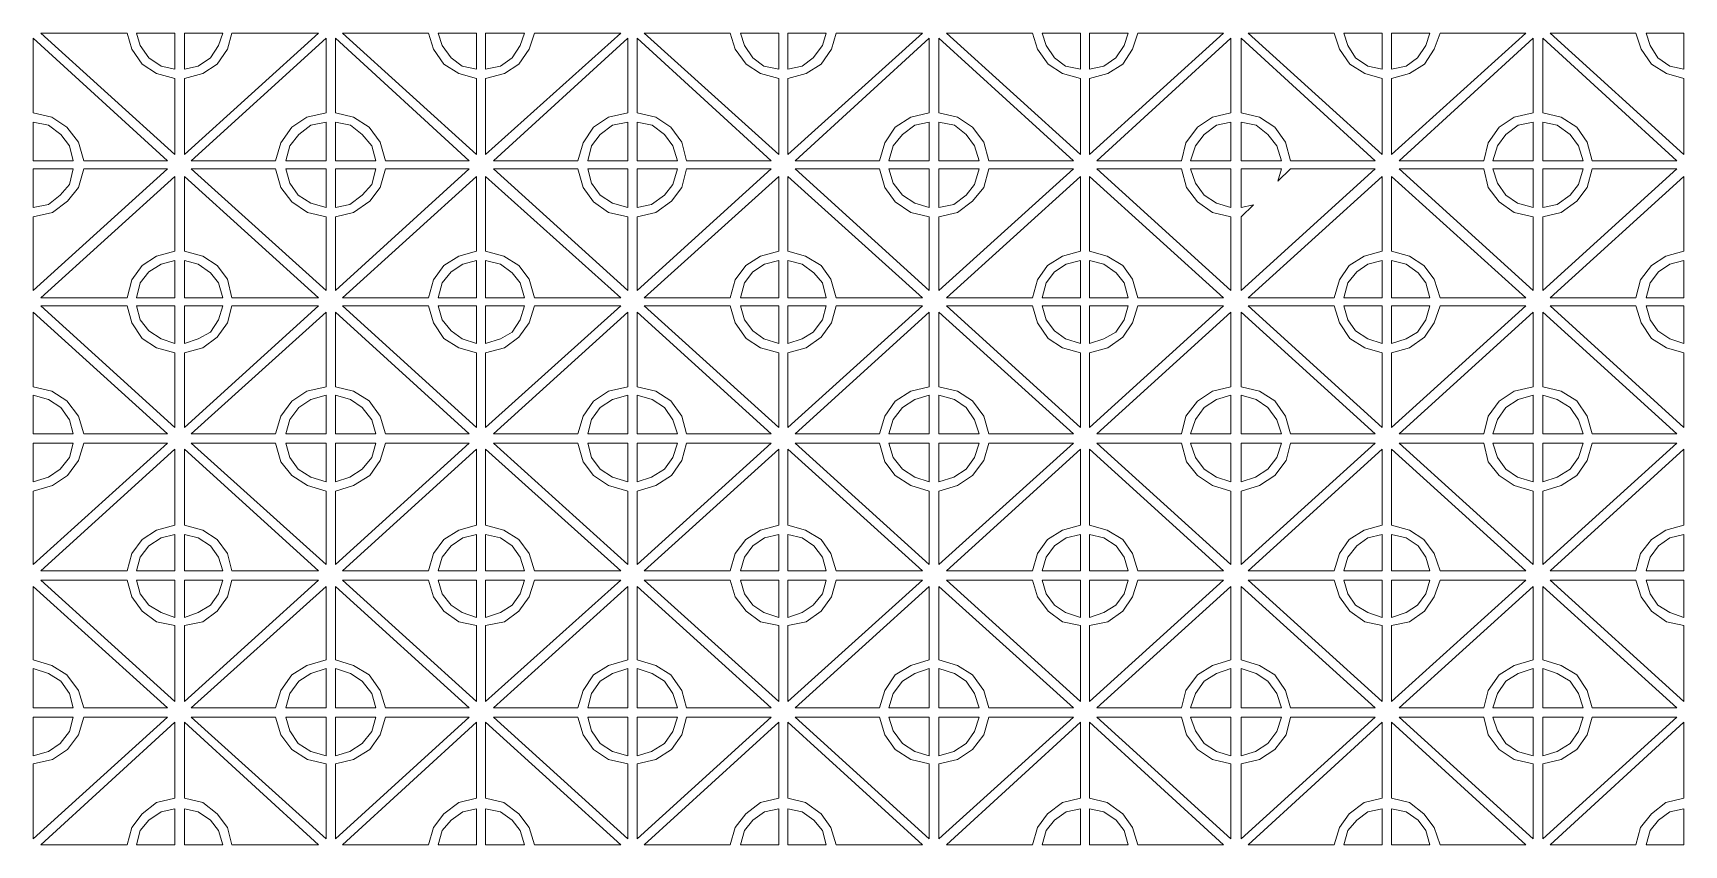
# Model space of a CAD drawing. Header units: millimetres. Extents: x -1200 to 1200, y -590 to 590.
import ezdxf

# ---------------------------------------------------------------- set-up
doc = ezdxf.new("R2010")
doc.units = ezdxf.units.MM
doc.header["$MEASUREMENT"] = 0
doc.layers.add('Layer 1', color=7, linetype='Continuous')

msp = doc.modelspace()

# ---------------------------------------------------------------- linework, layer by layer
at = {"layer": 'Layer 1', "color": 250, "lineweight": 20}
for points, knots in [([(-1200.05, 582.7269), (-1200.05, 582.7269), (-1004.3822, 404.3306), (-1004.3822, 404.3306), (-1004.3822, 404.3306), (-1126.3211, 404.3306), (-1126.3211, 404.3306), (-1126.3211, 404.3306), (-1133.8834, 431.4924), (-1133.8834, 431.4924), (-1133.8834, 431.4924), (-1150.8986, 453.2242), (-1150.8986, 453.2242), (-1150.8986, 453.2242), (-1172.6404, 467.7143), (-1172.6404, 467.7143), (-1172.6404, 467.7143), (-1200.05, 474.0575), (-1200.05, 474.0575), (-1200.05, 474.0575), (-1200.05, 582.7269), (-1200.05, 582.7269)], [0, 0, 0, 0, 0.142857143, 0.142857143, 0.142857143, 0.285714286, 0.285714286, 0.285714286, 0.428571429, 0.428571429, 0.428571429, 0.571428571, 0.571428571, 0.571428571, 0.714285714, 0.714285714, 0.714285714, 0.857142857, 0.857142857, 0.857142857, 1, 1, 1, 1]), ([(-1188.7104, 589.972), (-1188.7104, 589.972), (-1062.9904, 589.972), (-1062.9904, 589.972), (-1062.9904, 589.972), (-1056.3733, 566.4253), (-1056.3733, 566.4253), (-1056.3733, 566.4253), (-1041.2486, 544.6937), (-1041.2486, 544.6937), (-1041.2486, 544.6937), (-1020.4522, 531.1054), (-1020.4522, 531.1054), (-1020.4522, 531.1054), (-993.9879, 523.8604), (-993.9879, 523.8604), (-993.9879, 523.8604), (-993.9879, 413.3834), (-993.9879, 413.3834), (-993.9879, 413.3834), (-1188.7104, 589.972), (-1188.7104, 589.972)], [0, 0, 0, 0, 0.142857143, 0.142857143, 0.142857143, 0.285714286, 0.285714286, 0.285714286, 0.428571429, 0.428571429, 0.428571429, 0.571428571, 0.571428571, 0.571428571, 0.714285714, 0.714285714, 0.714285714, 0.857142857, 0.857142857, 0.857142857, 1, 1, 1, 1]), ([(-1049.7563, 589.972), (-1049.7563, 589.972), (-993.9879, 589.972), (-993.9879, 589.972), (-993.9879, 589.972), (-993.9879, 537.4487), (-993.9879, 537.4487), (-993.9879, 537.4487), (-1013.8351, 541.9731), (-1013.8351, 541.9731), (-1013.8351, 541.9731), (-1031.7957, 553.7464), (-1031.7957, 553.7464), (-1031.7957, 553.7464), (-1044.0845, 571.8592), (-1044.0845, 571.8592), (-1044.0845, 571.8592), (-1049.7563, 589.972), (-1049.7563, 589.972)], [0, 0, 0, 0, 0.166666667, 0.166666667, 0.166666667, 0.333333333, 0.333333333, 0.333333333, 0.5, 0.5, 0.5, 0.666666667, 0.666666667, 0.666666667, 0.833333333, 0.833333333, 0.833333333, 1, 1, 1, 1]), ([(-953.3403, 531.1054), (-953.3403, 531.1054), (-932.5439, 544.6937), (-932.5439, 544.6937), (-932.5439, 544.6937), (-917.4193, 566.4253), (-917.4193, 566.4253), (-917.4193, 566.4253), (-910.8022, 589.972), (-910.8022, 589.972), (-910.8022, 589.972), (-785.0861, 589.972), (-785.0861, 589.972), (-785.0861, 589.972), (-979.8085, 413.3834), (-979.8085, 413.3834), (-979.8085, 413.3834), (-979.8085, 523.8604), (-979.8085, 523.8604), (-979.8085, 523.8604), (-953.3403, 531.1054), (-953.3403, 531.1054)], [0, 0, 0, 0, 0.142857143, 0.142857143, 0.142857143, 0.285714286, 0.285714286, 0.285714286, 0.428571429, 0.428571429, 0.428571429, 0.571428571, 0.571428571, 0.571428571, 0.714285714, 0.714285714, 0.714285714, 0.857142857, 0.857142857, 0.857142857, 1, 1, 1, 1]), ([(-979.8085, 537.4487), (-979.8085, 537.4487), (-979.8085, 589.972), (-979.8085, 589.972), (-979.8085, 589.972), (-924.0363, 589.972), (-924.0363, 589.972), (-924.0363, 589.972), (-930.6533, 571.8592), (-930.6533, 571.8592), (-930.6533, 571.8592), (-941.9968, 553.7464), (-941.9968, 553.7464), (-941.9968, 553.7464), (-959.9574, 541.9731), (-959.9574, 541.9731), (-959.9574, 541.9731), (-979.8085, 537.4487), (-979.8085, 537.4487)], [0, 0, 0, 0, 0.166666667, 0.166666667, 0.166666667, 0.333333333, 0.333333333, 0.333333333, 0.5, 0.5, 0.5, 0.666666667, 0.666666667, 0.666666667, 0.833333333, 0.833333333, 0.833333333, 1, 1, 1, 1]), ([(-970.3556, 404.3306), (-970.3556, 404.3306), (-773.7426, 582.7269), (-773.7426, 582.7269), (-773.7426, 582.7269), (-773.7426, 474.0575), (-773.7426, 474.0575), (-773.7426, 474.0575), (-802.0975, 467.7143), (-802.0975, 467.7143), (-802.0975, 467.7143), (-823.8392, 453.2242), (-823.8392, 453.2242), (-823.8392, 453.2242), (-839.9091, 430.5831), (-839.9091, 430.5831), (-839.9091, 430.5831), (-847.4715, 404.3306), (-847.4715, 404.3306), (-847.4715, 404.3306), (-970.3556, 404.3306), (-970.3556, 404.3306)], [0, 0, 0, 0, 0.142857143, 0.142857143, 0.142857143, 0.285714286, 0.285714286, 0.285714286, 0.428571429, 0.428571429, 0.428571429, 0.571428571, 0.571428571, 0.571428571, 0.714285714, 0.714285714, 0.714285714, 0.857142857, 0.857142857, 0.857142857, 1, 1, 1, 1]), ([(-760.5085, 474.0575), (-760.5085, 474.0575), (-760.5085, 582.7269), (-760.5085, 582.7269), (-760.5085, 582.7269), (-565.7861, 404.3306), (-565.7861, 404.3306), (-565.7861, 404.3306), (-687.7249, 404.3306), (-687.7249, 404.3306), (-687.7249, 404.3306), (-695.2872, 431.4924), (-695.2872, 431.4924), (-695.2872, 431.4924), (-711.3533, 453.2242), (-711.3533, 453.2242), (-711.3533, 453.2242), (-734.0403, 467.7143), (-734.0403, 467.7143), (-734.0403, 467.7143), (-760.5085, 474.0575), (-760.5085, 474.0575)], [0, 0, 0, 0, 0.142857143, 0.142857143, 0.142857143, 0.285714286, 0.285714286, 0.285714286, 0.428571429, 0.428571429, 0.428571429, 0.571428571, 0.571428571, 0.571428571, 0.714285714, 0.714285714, 0.714285714, 0.857142857, 0.857142857, 0.857142857, 1, 1, 1, 1]), ([(-750.1103, 589.972), (-750.1103, 589.972), (-625.3356, 589.972), (-625.3356, 589.972), (-625.3356, 589.972), (-617.7733, 566.4253), (-617.7733, 566.4253), (-617.7733, 566.4253), (-602.6486, 544.6937), (-602.6486, 544.6937), (-602.6486, 544.6937), (-580.9107, 531.1054), (-580.9107, 531.1054), (-580.9107, 531.1054), (-555.3879, 523.8604), (-555.3879, 523.8604), (-555.3879, 523.8604), (-555.3879, 413.3834), (-555.3879, 413.3834), (-555.3879, 413.3834), (-750.1103, 589.972), (-750.1103, 589.972)], [0, 0, 0, 0, 0.142857143, 0.142857143, 0.142857143, 0.285714286, 0.285714286, 0.285714286, 0.428571429, 0.428571429, 0.428571429, 0.571428571, 0.571428571, 0.571428571, 0.714285714, 0.714285714, 0.714285714, 0.857142857, 0.857142857, 0.857142857, 1, 1, 1, 1]), ([(-605.4845, 571.8592), (-605.4845, 571.8592), (-611.1562, 589.972), (-611.1562, 589.972), (-611.1562, 589.972), (-555.3879, 589.972), (-555.3879, 589.972), (-555.3879, 589.972), (-555.3879, 537.4487), (-555.3879, 537.4487), (-555.3879, 537.4487), (-576.1843, 541.9731), (-576.1843, 541.9731), (-576.1843, 541.9731), (-592.2542, 553.7464), (-592.2542, 553.7464), (-592.2542, 553.7464), (-605.4845, 571.8592), (-605.4845, 571.8592)], [0, 0, 0, 0, 0.166666667, 0.166666667, 0.166666667, 0.333333333, 0.333333333, 0.333333333, 0.5, 0.5, 0.5, 0.666666667, 0.666666667, 0.666666667, 0.833333333, 0.833333333, 0.833333333, 1, 1, 1, 1]), ([(-542.1538, 413.3834), (-542.1538, 413.3834), (-542.1538, 523.8604), (-542.1538, 523.8604), (-542.1538, 523.8604), (-514.7403, 531.1054), (-514.7403, 531.1054), (-514.7403, 531.1054), (-493.9477, 544.6937), (-493.9477, 544.6937), (-493.9477, 544.6937), (-478.823, 566.4253), (-478.823, 566.4253), (-478.823, 566.4253), (-471.2607, 589.972), (-471.2607, 589.972), (-471.2607, 589.972), (-345.5407, 589.972), (-345.5407, 589.972), (-345.5407, 589.972), (-542.1538, 413.3834), (-542.1538, 413.3834)], [0, 0, 0, 0, 0.142857143, 0.142857143, 0.142857143, 0.285714286, 0.285714286, 0.285714286, 0.428571429, 0.428571429, 0.428571429, 0.571428571, 0.571428571, 0.571428571, 0.714285714, 0.714285714, 0.714285714, 0.857142857, 0.857142857, 0.857142857, 1, 1, 1, 1]), ([(-542.1538, 537.4487), (-542.1538, 537.4487), (-542.1538, 589.972), (-542.1538, 589.972), (-542.1538, 589.972), (-485.4401, 589.972), (-485.4401, 589.972), (-485.4401, 589.972), (-492.0571, 571.8592), (-492.0571, 571.8592), (-492.0571, 571.8592), (-503.3968, 553.7464), (-503.3968, 553.7464), (-503.3968, 553.7464), (-520.412, 541.9731), (-520.412, 541.9731), (-520.412, 541.9731), (-542.1538, 537.4487), (-542.1538, 537.4487)], [0, 0, 0, 0, 0.166666667, 0.166666667, 0.166666667, 0.333333333, 0.333333333, 0.333333333, 0.5, 0.5, 0.5, 0.666666667, 0.666666667, 0.666666667, 0.833333333, 0.833333333, 0.833333333, 1, 1, 1, 1]), ([(-530.8102, 404.3306), (-530.8102, 404.3306), (-335.1425, 582.7269), (-335.1425, 582.7269), (-335.1425, 582.7269), (-335.1425, 474.0575), (-335.1425, 474.0575), (-335.1425, 474.0575), (-363.5013, 467.7143), (-363.5013, 467.7143), (-363.5013, 467.7143), (-385.243, 453.2242), (-385.243, 453.2242), (-385.243, 453.2242), (-400.3677, 430.5831), (-400.3677, 430.5831), (-400.3677, 430.5831), (-407.9262, 404.3306), (-407.9262, 404.3306), (-407.9262, 404.3306), (-530.8102, 404.3306), (-530.8102, 404.3306)], [0, 0, 0, 0, 0.142857143, 0.142857143, 0.142857143, 0.285714286, 0.285714286, 0.285714286, 0.428571429, 0.428571429, 0.428571429, 0.571428571, 0.571428571, 0.571428571, 0.714285714, 0.714285714, 0.714285714, 0.857142857, 0.857142857, 0.857142857, 1, 1, 1, 1]), ([(-321.9084, 474.0575), (-321.9084, 474.0575), (-321.9084, 582.7269), (-321.9084, 582.7269), (-321.9084, 582.7269), (-127.186, 404.3306), (-127.186, 404.3306), (-127.186, 404.3306), (-250.0701, 404.3306), (-250.0701, 404.3306), (-250.0701, 404.3306), (-256.6871, 431.4924), (-256.6871, 431.4924), (-256.6871, 431.4924), (-272.7571, 453.2242), (-272.7571, 453.2242), (-272.7571, 453.2242), (-294.4988, 467.7143), (-294.4988, 467.7143), (-294.4988, 467.7143), (-321.9084, 474.0575), (-321.9084, 474.0575)], [0, 0, 0, 0, 0.142857143, 0.142857143, 0.142857143, 0.285714286, 0.285714286, 0.285714286, 0.428571429, 0.428571429, 0.428571429, 0.571428571, 0.571428571, 0.571428571, 0.714285714, 0.714285714, 0.714285714, 0.857142857, 0.857142857, 0.857142857, 1, 1, 1, 1]), ([(-115.8425, 413.3834), (-115.8425, 413.3834), (-311.5102, 589.972), (-311.5102, 589.972), (-311.5102, 589.972), (-186.7394, 589.972), (-186.7394, 589.972), (-186.7394, 589.972), (-179.1771, 566.4253), (-179.1771, 566.4253), (-179.1771, 566.4253), (-163.1071, 544.6937), (-163.1071, 544.6937), (-163.1071, 544.6937), (-142.3106, 531.1054), (-142.3106, 531.1054), (-142.3106, 531.1054), (-115.8425, 523.8604), (-115.8425, 523.8604), (-115.8425, 523.8604), (-115.8425, 413.3834), (-115.8425, 413.3834)], [0, 0, 0, 0, 0.142857143, 0.142857143, 0.142857143, 0.285714286, 0.285714286, 0.285714286, 0.428571429, 0.428571429, 0.428571429, 0.571428571, 0.571428571, 0.571428571, 0.714285714, 0.714285714, 0.714285714, 0.857142857, 0.857142857, 0.857142857, 1, 1, 1, 1]), ([(-137.5842, 541.9731), (-137.5842, 541.9731), (-153.6542, 553.7464), (-153.6542, 553.7464), (-153.6542, 553.7464), (-165.943, 571.8592), (-165.943, 571.8592), (-165.943, 571.8592), (-171.6147, 589.972), (-171.6147, 589.972), (-171.6147, 589.972), (-115.8425, 589.972), (-115.8425, 589.972), (-115.8425, 589.972), (-115.8425, 537.4487), (-115.8425, 537.4487), (-115.8425, 537.4487), (-137.5842, 541.9731), (-137.5842, 541.9731)], [0, 0, 0, 0, 0.166666667, 0.166666667, 0.166666667, 0.333333333, 0.333333333, 0.333333333, 0.5, 0.5, 0.5, 0.666666667, 0.666666667, 0.666666667, 0.833333333, 0.833333333, 0.833333333, 1, 1, 1, 1]), ([(-102.6122, 413.3834), (-102.6122, 413.3834), (-102.6122, 523.8604), (-102.6122, 523.8604), (-102.6122, 523.8604), (-76.1441, 531.1054), (-76.1441, 531.1054), (-76.1441, 531.1054), (-54.4024, 544.6937), (-54.4024, 544.6937), (-54.4024, 544.6937), (-39.2777, 566.4253), (-39.2777, 566.4253), (-39.2777, 566.4253), (-32.6607, 589.972), (-32.6607, 589.972), (-32.6607, 589.972), (93.0555, 589.972), (93.0555, 589.972), (93.0555, 589.972), (-102.6122, 413.3834), (-102.6122, 413.3834)], [0, 0, 0, 0, 0.142857143, 0.142857143, 0.142857143, 0.285714286, 0.285714286, 0.285714286, 0.428571429, 0.428571429, 0.428571429, 0.571428571, 0.571428571, 0.571428571, 0.714285714, 0.714285714, 0.714285714, 0.857142857, 0.857142857, 0.857142857, 1, 1, 1, 1]), ([(-102.6122, 589.972), (-102.6122, 589.972), (-46.84, 589.972), (-46.84, 589.972), (-46.84, 589.972), (-52.5118, 571.8592), (-52.5118, 571.8592), (-52.5118, 571.8592), (-65.7459, 553.7464), (-65.7459, 553.7464), (-65.7459, 553.7464), (-81.8158, 541.9731), (-81.8158, 541.9731), (-81.8158, 541.9731), (-102.6122, 537.4487), (-102.6122, 537.4487), (-102.6122, 537.4487), (-102.6122, 589.972), (-102.6122, 589.972)], [0, 0, 0, 0, 0.166666667, 0.166666667, 0.166666667, 0.333333333, 0.333333333, 0.333333333, 0.5, 0.5, 0.5, 0.666666667, 0.666666667, 0.666666667, 0.833333333, 0.833333333, 0.833333333, 1, 1, 1, 1]), ([(-92.214, 404.3306), (-92.214, 404.3306), (102.5084, 582.7269), (102.5084, 582.7269), (102.5084, 582.7269), (102.5084, 474.0575), (102.5084, 474.0575), (102.5084, 474.0575), (76.0441, 467.7143), (76.0441, 467.7143), (76.0441, 467.7143), (53.3571, 453.2242), (53.3571, 453.2242), (53.3571, 453.2242), (38.2324, 430.5831), (38.2324, 430.5831), (38.2324, 430.5831), (30.6701, 404.3306), (30.6701, 404.3306), (30.6701, 404.3306), (-92.214, 404.3306), (-92.214, 404.3306)], [0, 0, 0, 0, 0.142857143, 0.142857143, 0.142857143, 0.285714286, 0.285714286, 0.285714286, 0.428571429, 0.428571429, 0.428571429, 0.571428571, 0.571428571, 0.571428571, 0.714285714, 0.714285714, 0.714285714, 0.857142857, 0.857142857, 0.857142857, 1, 1, 1, 1]), ([(189.4714, 404.3306), (189.4714, 404.3306), (181.9129, 431.4924), (181.9129, 431.4924), (181.9129, 431.4924), (165.843, 453.2242), (165.843, 453.2242), (165.843, 453.2242), (144.1012, 467.7143), (144.1012, 467.7143), (144.1012, 467.7143), (116.6878, 474.0575), (116.6878, 474.0575), (116.6878, 474.0575), (116.6878, 582.7269), (116.6878, 582.7269), (116.6878, 582.7269), (312.3555, 404.3306), (312.3555, 404.3306), (312.3555, 404.3306), (189.4714, 404.3306), (189.4714, 404.3306)], [0, 0, 0, 0, 0.142857143, 0.142857143, 0.142857143, 0.285714286, 0.285714286, 0.285714286, 0.428571429, 0.428571429, 0.428571429, 0.571428571, 0.571428571, 0.571428571, 0.714285714, 0.714285714, 0.714285714, 0.857142857, 0.857142857, 0.857142857, 1, 1, 1, 1]), ([(322.7537, 413.3834), (322.7537, 413.3834), (128.0313, 589.972), (128.0313, 589.972), (128.0313, 589.972), (252.806, 589.972), (252.806, 589.972), (252.806, 589.972), (260.3683, 566.4253), (260.3683, 566.4253), (260.3683, 566.4253), (275.493, 544.6937), (275.493, 544.6937), (275.493, 544.6937), (296.2855, 531.1054), (296.2855, 531.1054), (296.2855, 531.1054), (322.7537, 523.8604), (322.7537, 523.8604), (322.7537, 523.8604), (322.7537, 413.3834), (322.7537, 413.3834)], [0, 0, 0, 0, 0.142857143, 0.142857143, 0.142857143, 0.285714286, 0.285714286, 0.285714286, 0.428571429, 0.428571429, 0.428571429, 0.571428571, 0.571428571, 0.571428571, 0.714285714, 0.714285714, 0.714285714, 0.857142857, 0.857142857, 0.857142857, 1, 1, 1, 1]), ([(322.7537, 537.4487), (322.7537, 537.4487), (301.012, 541.9731), (301.012, 541.9731), (301.012, 541.9731), (284.9421, 553.7464), (284.9421, 553.7464), (284.9421, 553.7464), (272.6571, 571.8592), (272.6571, 571.8592), (272.6571, 571.8592), (266.9853, 589.972), (266.9853, 589.972), (266.9853, 589.972), (322.7537, 589.972), (322.7537, 589.972), (322.7537, 589.972), (322.7537, 537.4487), (322.7537, 537.4487)], [0, 0, 0, 0, 0.166666667, 0.166666667, 0.166666667, 0.333333333, 0.333333333, 0.333333333, 0.5, 0.5, 0.5, 0.666666667, 0.666666667, 0.666666667, 0.833333333, 0.833333333, 0.833333333, 1, 1, 1, 1]), ([(335.9878, 413.3834), (335.9878, 413.3834), (335.9878, 523.8604), (335.9878, 523.8604), (335.9878, 523.8604), (362.456, 531.1054), (362.456, 531.1054), (362.456, 531.1054), (384.1938, 544.6937), (384.1938, 544.6937), (384.1938, 544.6937), (398.3732, 566.4253), (398.3732, 566.4253), (398.3732, 566.4253), (405.9356, 589.972), (405.9356, 589.972), (405.9356, 589.972), (530.7102, 589.972), (530.7102, 589.972), (530.7102, 589.972), (335.9878, 413.3834), (335.9878, 413.3834)], [0, 0, 0, 0, 0.142857143, 0.142857143, 0.142857143, 0.285714286, 0.285714286, 0.285714286, 0.428571429, 0.428571429, 0.428571429, 0.571428571, 0.571428571, 0.571428571, 0.714285714, 0.714285714, 0.714285714, 0.857142857, 0.857142857, 0.857142857, 1, 1, 1, 1]), ([(335.9878, 537.4487), (335.9878, 537.4487), (335.9878, 589.972), (335.9878, 589.972), (335.9878, 589.972), (391.7562, 589.972), (391.7562, 589.972), (391.7562, 589.972), (386.0844, 571.8592), (386.0844, 571.8592), (386.0844, 571.8592), (373.7995, 553.7464), (373.7995, 553.7464), (373.7995, 553.7464), (356.7842, 541.9731), (356.7842, 541.9731), (356.7842, 541.9731), (335.9878, 537.4487), (335.9878, 537.4487)], [0, 0, 0, 0, 0.166666667, 0.166666667, 0.166666667, 0.333333333, 0.333333333, 0.333333333, 0.5, 0.5, 0.5, 0.666666667, 0.666666667, 0.666666667, 0.833333333, 0.833333333, 0.833333333, 1, 1, 1, 1]), ([(346.386, 404.3306), (346.386, 404.3306), (541.1085, 582.7269), (541.1085, 582.7269), (541.1085, 582.7269), (541.1085, 474.0575), (541.1085, 474.0575), (541.1085, 474.0575), (514.6403, 467.7143), (514.6403, 467.7143), (514.6403, 467.7143), (492.8986, 453.2242), (492.8986, 453.2242), (492.8986, 453.2242), (475.8872, 430.5831), (475.8872, 430.5831), (475.8872, 430.5831), (469.2701, 404.3306), (469.2701, 404.3306), (469.2701, 404.3306), (346.386, 404.3306), (346.386, 404.3306)], [0, 0, 0, 0, 0.142857143, 0.142857143, 0.142857143, 0.285714286, 0.285714286, 0.285714286, 0.428571429, 0.428571429, 0.428571429, 0.571428571, 0.571428571, 0.571428571, 0.714285714, 0.714285714, 0.714285714, 0.857142857, 0.857142857, 0.857142857, 1, 1, 1, 1]), ([(628.0715, 404.3306), (628.0715, 404.3306), (620.5091, 431.4924), (620.5091, 431.4924), (620.5091, 431.4924), (605.3845, 453.2242), (605.3845, 453.2242), (605.3845, 453.2242), (582.6975, 467.7143), (582.6975, 467.7143), (582.6975, 467.7143), (556.2331, 474.0575), (556.2331, 474.0575), (556.2331, 474.0575), (556.2331, 582.7269), (556.2331, 582.7269), (556.2331, 582.7269), (750.9556, 404.3306), (750.9556, 404.3306), (750.9556, 404.3306), (628.0715, 404.3306), (628.0715, 404.3306)], [0, 0, 0, 0, 0.142857143, 0.142857143, 0.142857143, 0.285714286, 0.285714286, 0.285714286, 0.428571429, 0.428571429, 0.428571429, 0.571428571, 0.571428571, 0.571428571, 0.714285714, 0.714285714, 0.714285714, 0.857142857, 0.857142857, 0.857142857, 1, 1, 1, 1]), ([(566.6313, 589.972), (566.6313, 589.972), (691.4021, 589.972), (691.4021, 589.972), (691.4021, 589.972), (698.9645, 566.4253), (698.9645, 566.4253), (698.9645, 566.4253), (714.0892, 544.6937), (714.0892, 544.6937), (714.0892, 544.6937), (735.8309, 531.1054), (735.8309, 531.1054), (735.8309, 531.1054), (761.3538, 523.8604), (761.3538, 523.8604), (761.3538, 523.8604), (761.3538, 413.3834), (761.3538, 413.3834), (761.3538, 413.3834), (566.6313, 589.972), (566.6313, 589.972)], [0, 0, 0, 0, 0.142857143, 0.142857143, 0.142857143, 0.285714286, 0.285714286, 0.285714286, 0.428571429, 0.428571429, 0.428571429, 0.571428571, 0.571428571, 0.571428571, 0.714285714, 0.714285714, 0.714285714, 0.857142857, 0.857142857, 0.857142857, 1, 1, 1, 1]), ([(761.3538, 537.4487), (761.3538, 537.4487), (740.5574, 541.9731), (740.5574, 541.9731), (740.5574, 541.9731), (722.5968, 553.7464), (722.5968, 553.7464), (722.5968, 553.7464), (711.2533, 571.8592), (711.2533, 571.8592), (711.2533, 571.8592), (705.5815, 589.972), (705.5815, 589.972), (705.5815, 589.972), (761.3538, 589.972), (761.3538, 589.972), (761.3538, 589.972), (761.3538, 537.4487), (761.3538, 537.4487)], [0, 0, 0, 0, 0.166666667, 0.166666667, 0.166666667, 0.333333333, 0.333333333, 0.333333333, 0.5, 0.5, 0.5, 0.666666667, 0.666666667, 0.666666667, 0.833333333, 0.833333333, 0.833333333, 1, 1, 1, 1]), ([(774.5879, 413.3834), (774.5879, 413.3834), (774.5879, 523.8604), (774.5879, 523.8604), (774.5879, 523.8604), (801.0522, 531.1054), (801.0522, 531.1054), (801.0522, 531.1054), (822.7939, 544.6937), (822.7939, 544.6937), (822.7939, 544.6937), (836.9733, 566.4253), (836.9733, 566.4253), (836.9733, 566.4253), (845.4809, 589.972), (845.4809, 589.972), (845.4809, 589.972), (970.2556, 589.972), (970.2556, 589.972), (970.2556, 589.972), (774.5879, 413.3834), (774.5879, 413.3834)], [0, 0, 0, 0, 0.142857143, 0.142857143, 0.142857143, 0.285714286, 0.285714286, 0.285714286, 0.428571429, 0.428571429, 0.428571429, 0.571428571, 0.571428571, 0.571428571, 0.714285714, 0.714285714, 0.714285714, 0.857142857, 0.857142857, 0.857142857, 1, 1, 1, 1]), ([(774.5879, 537.4487), (774.5879, 537.4487), (774.5879, 589.972), (774.5879, 589.972), (774.5879, 589.972), (830.3562, 589.972), (830.3562, 589.972), (830.3562, 589.972), (824.6845, 571.8592), (824.6845, 571.8592), (824.6845, 571.8592), (812.3957, 553.7464), (812.3957, 553.7464), (812.3957, 553.7464), (796.3257, 541.9731), (796.3257, 541.9731), (796.3257, 541.9731), (774.5879, 537.4487), (774.5879, 537.4487)], [0, 0, 0, 0, 0.166666667, 0.166666667, 0.166666667, 0.333333333, 0.333333333, 0.333333333, 0.5, 0.5, 0.5, 0.666666667, 0.666666667, 0.666666667, 0.833333333, 0.833333333, 0.833333333, 1, 1, 1, 1]), ([(785.9275, 404.3306), (785.9275, 404.3306), (980.65, 582.7269), (980.65, 582.7269), (980.65, 582.7269), (980.65, 474.0575), (980.65, 474.0575), (980.65, 474.0575), (953.2403, 467.7143), (953.2403, 467.7143), (953.2403, 467.7143), (931.4986, 453.2242), (931.4986, 453.2242), (931.4986, 453.2242), (915.4287, 430.5831), (915.4287, 430.5831), (915.4287, 430.5831), (908.8116, 404.3306), (908.8116, 404.3306), (908.8116, 404.3306), (785.9275, 404.3306), (785.9275, 404.3306)], [0, 0, 0, 0, 0.142857143, 0.142857143, 0.142857143, 0.285714286, 0.285714286, 0.285714286, 0.428571429, 0.428571429, 0.428571429, 0.571428571, 0.571428571, 0.571428571, 0.714285714, 0.714285714, 0.714285714, 0.857142857, 0.857142857, 0.857142857, 1, 1, 1, 1]), ([(1066.6715, 404.3306), (1066.6715, 404.3306), (1059.1092, 431.4924), (1059.1092, 431.4924), (1059.1092, 431.4924), (1043.9845, 453.2242), (1043.9845, 453.2242), (1043.9845, 453.2242), (1021.2975, 467.7143), (1021.2975, 467.7143), (1021.2975, 467.7143), (994.8293, 474.0575), (994.8293, 474.0575), (994.8293, 474.0575), (994.8293, 582.7269), (994.8293, 582.7269), (994.8293, 582.7269), (1189.5518, 404.3306), (1189.5518, 404.3306), (1189.5518, 404.3306), (1066.6715, 404.3306), (1066.6715, 404.3306)], [0, 0, 0, 0, 0.142857143, 0.142857143, 0.142857143, 0.285714286, 0.285714286, 0.285714286, 0.428571429, 0.428571429, 0.428571429, 0.571428571, 0.571428571, 0.571428571, 0.714285714, 0.714285714, 0.714285714, 0.857142857, 0.857142857, 0.857142857, 1, 1, 1, 1]), ([(1005.2275, 589.972), (1005.2275, 589.972), (1130.0022, 589.972), (1130.0022, 589.972), (1130.0022, 589.972), (1137.5646, 566.4253), (1137.5646, 566.4253), (1137.5646, 566.4253), (1152.6892, 544.6937), (1152.6892, 544.6937), (1152.6892, 544.6937), (1174.4271, 531.1054), (1174.4271, 531.1054), (1174.4271, 531.1054), (1199.95, 523.8604), (1199.95, 523.8604), (1199.95, 523.8604), (1199.95, 413.3834), (1199.95, 413.3834), (1199.95, 413.3834), (1005.2275, 589.972), (1005.2275, 589.972)], [0, 0, 0, 0, 0.142857143, 0.142857143, 0.142857143, 0.285714286, 0.285714286, 0.285714286, 0.428571429, 0.428571429, 0.428571429, 0.571428571, 0.571428571, 0.571428571, 0.714285714, 0.714285714, 0.714285714, 0.857142857, 0.857142857, 0.857142857, 1, 1, 1, 1]), ([(1199.95, 537.4487), (1199.95, 537.4487), (1179.1536, 541.9731), (1179.1536, 541.9731), (1179.1536, 541.9731), (1162.1421, 553.7464), (1162.1421, 553.7464), (1162.1421, 553.7464), (1150.7986, 571.8592), (1150.7986, 571.8592), (1150.7986, 571.8592), (1145.1269, 589.972), (1145.1269, 589.972), (1145.1269, 589.972), (1199.95, 589.972), (1199.95, 589.972), (1199.95, 589.972), (1199.95, 537.4487), (1199.95, 537.4487)], [0, 0, 0, 0, 0.166666667, 0.166666667, 0.166666667, 0.333333333, 0.333333333, 0.333333333, 0.5, 0.5, 0.5, 0.666666667, 0.666666667, 0.666666667, 0.833333333, 0.833333333, 0.833333333, 1, 1, 1, 1]), ([(-1177.3668, 455.941), (-1177.3668, 455.941), (-1159.4063, 442.3565), (-1159.4063, 442.3565), (-1159.4063, 442.3565), (-1147.1175, 426.0624), (-1147.1175, 426.0624), (-1147.1175, 426.0624), (-1141.4457, 404.3306), (-1141.4457, 404.3306), (-1141.4457, 404.3306), (-1200.05, 404.3306), (-1200.05, 404.3306), (-1200.05, 404.3306), (-1200.05, 460.4692), (-1200.05, 460.4692), (-1200.05, 460.4692), (-1177.3668, 455.941), (-1177.3668, 455.941)], [0, 0, 0, 0, 0.166666667, 0.166666667, 0.166666667, 0.333333333, 0.333333333, 0.333333333, 0.5, 0.5, 0.5, 0.666666667, 0.666666667, 0.666666667, 0.833333333, 0.833333333, 0.833333333, 1, 1, 1, 1]), ([(-832.3468, 404.3306), (-832.3468, 404.3306), (-826.6751, 426.0624), (-826.6751, 426.0624), (-826.6751, 426.0624), (-813.441, 442.3565), (-813.441, 442.3565), (-813.441, 442.3565), (-796.4296, 455.941), (-796.4296, 455.941), (-796.4296, 455.941), (-773.7426, 460.4692), (-773.7426, 460.4692), (-773.7426, 460.4692), (-773.7426, 404.3306), (-773.7426, 404.3306), (-773.7426, 404.3306), (-832.3468, 404.3306), (-832.3468, 404.3306)], [0, 0, 0, 0, 0.166666667, 0.166666667, 0.166666667, 0.333333333, 0.333333333, 0.333333333, 0.5, 0.5, 0.5, 0.666666667, 0.666666667, 0.666666667, 0.833333333, 0.833333333, 0.833333333, 1, 1, 1, 1]), ([(-760.5085, 404.3306), (-760.5085, 404.3306), (-760.5085, 460.4692), (-760.5085, 460.4692), (-760.5085, 460.4692), (-738.7668, 455.941), (-738.7668, 455.941), (-738.7668, 455.941), (-721.7515, 442.3565), (-721.7515, 442.3565), (-721.7515, 442.3565), (-707.5721, 426.0624), (-707.5721, 426.0624), (-707.5721, 426.0624), (-701.9004, 404.3306), (-701.9004, 404.3306), (-701.9004, 404.3306), (-760.5085, 404.3306), (-760.5085, 404.3306)], [0, 0, 0, 0, 0.166666667, 0.166666667, 0.166666667, 0.333333333, 0.333333333, 0.333333333, 0.5, 0.5, 0.5, 0.666666667, 0.666666667, 0.666666667, 0.833333333, 0.833333333, 0.833333333, 1, 1, 1, 1]), ([(-393.7506, 404.3306), (-393.7506, 404.3306), (-388.0789, 426.0624), (-388.0789, 426.0624), (-388.0789, 426.0624), (-375.7901, 442.3565), (-375.7901, 442.3565), (-375.7901, 442.3565), (-357.8295, 455.941), (-357.8295, 455.941), (-357.8295, 455.941), (-335.1425, 460.4692), (-335.1425, 460.4692), (-335.1425, 460.4692), (-335.1425, 404.3306), (-335.1425, 404.3306), (-335.1425, 404.3306), (-393.7506, 404.3306), (-393.7506, 404.3306)], [0, 0, 0, 0, 0.166666667, 0.166666667, 0.166666667, 0.333333333, 0.333333333, 0.333333333, 0.5, 0.5, 0.5, 0.666666667, 0.666666667, 0.666666667, 0.833333333, 0.833333333, 0.833333333, 1, 1, 1, 1]), ([(-321.9084, 460.4692), (-321.9084, 460.4692), (-300.1706, 455.941), (-300.1706, 455.941), (-300.1706, 455.941), (-282.21, 442.3565), (-282.21, 442.3565), (-282.21, 442.3565), (-269.9212, 426.0624), (-269.9212, 426.0624), (-269.9212, 426.0624), (-263.3042, 404.3306), (-263.3042, 404.3306), (-263.3042, 404.3306), (-321.9084, 404.3306), (-321.9084, 404.3306), (-321.9084, 404.3306), (-321.9084, 460.4692), (-321.9084, 460.4692)], [0, 0, 0, 0, 0.166666667, 0.166666667, 0.166666667, 0.333333333, 0.333333333, 0.333333333, 0.5, 0.5, 0.5, 0.666666667, 0.666666667, 0.666666667, 0.833333333, 0.833333333, 0.833333333, 1, 1, 1, 1]), ([(50.5212, 426.0624), (50.5212, 426.0624), (63.7553, 442.3565), (63.7553, 442.3565), (63.7553, 442.3565), (81.7158, 455.941), (81.7158, 455.941), (81.7158, 455.941), (102.5084, 460.4692), (102.5084, 460.4692), (102.5084, 460.4692), (102.5084, 404.3306), (102.5084, 404.3306), (102.5084, 404.3306), (43.9042, 404.3306), (43.9042, 404.3306), (43.9042, 404.3306), (50.5212, 426.0624), (50.5212, 426.0624)], [0, 0, 0, 0, 0.166666667, 0.166666667, 0.166666667, 0.333333333, 0.333333333, 0.333333333, 0.5, 0.5, 0.5, 0.666666667, 0.666666667, 0.666666667, 0.833333333, 0.833333333, 0.833333333, 1, 1, 1, 1]), ([(116.6878, 404.3306), (116.6878, 404.3306), (116.6878, 460.4692), (116.6878, 460.4692), (116.6878, 460.4692), (139.3748, 455.941), (139.3748, 455.941), (139.3748, 455.941), (156.39, 442.3565), (156.39, 442.3565), (156.39, 442.3565), (168.6788, 426.0624), (168.6788, 426.0624), (168.6788, 426.0624), (175.2959, 404.3306), (175.2959, 404.3306), (175.2959, 404.3306), (116.6878, 404.3306), (116.6878, 404.3306)], [0, 0, 0, 0, 0.166666667, 0.166666667, 0.166666667, 0.333333333, 0.333333333, 0.333333333, 0.5, 0.5, 0.5, 0.666666667, 0.666666667, 0.666666667, 0.833333333, 0.833333333, 0.833333333, 1, 1, 1, 1]), ([(482.5004, 404.3306), (482.5004, 404.3306), (490.0627, 426.0624), (490.0627, 426.0624), (490.0627, 426.0624), (502.3515, 442.3565), (502.3515, 442.3565), (502.3515, 442.3565), (520.312, 455.941), (520.312, 455.941), (520.312, 455.941), (541.1085, 460.4692), (541.1085, 460.4692), (541.1085, 460.4692), (541.1085, 404.3306), (541.1085, 404.3306), (541.1085, 404.3306), (482.5004, 404.3306), (482.5004, 404.3306)], [0, 0, 0, 0, 0.166666667, 0.166666667, 0.166666667, 0.333333333, 0.333333333, 0.333333333, 0.5, 0.5, 0.5, 0.666666667, 0.666666667, 0.666666667, 0.833333333, 0.833333333, 0.833333333, 1, 1, 1, 1]), ([(556.2331, 404.3306), (556.2331, 404.3306), (556.2331, 460.4692), (556.2331, 460.4692), (556.2331, 460.4692), (577.9748, 455.941), (577.9748, 455.941), (577.9748, 455.941), (594.9863, 442.3565), (594.9863, 442.3565), (594.9863, 442.3565), (608.2203, 426.0624), (608.2203, 426.0624), (608.2203, 426.0624), (614.8374, 404.3306), (614.8374, 404.3306), (614.8374, 404.3306), (556.2331, 404.3306), (556.2331, 404.3306)], [0, 0, 0, 0, 0.166666667, 0.166666667, 0.166666667, 0.333333333, 0.333333333, 0.333333333, 0.5, 0.5, 0.5, 0.666666667, 0.666666667, 0.666666667, 0.833333333, 0.833333333, 0.833333333, 1, 1, 1, 1]), ([(922.0457, 404.3306), (922.0457, 404.3306), (928.6628, 426.0624), (928.6628, 426.0624), (928.6628, 426.0624), (940.9515, 442.3565), (940.9515, 442.3565), (940.9515, 442.3565), (958.9121, 455.941), (958.9121, 455.941), (958.9121, 455.941), (980.65, 460.4692), (980.65, 460.4692), (980.65, 460.4692), (980.65, 404.3306), (980.65, 404.3306), (980.65, 404.3306), (922.0457, 404.3306), (922.0457, 404.3306)], [0, 0, 0, 0, 0.166666667, 0.166666667, 0.166666667, 0.333333333, 0.333333333, 0.333333333, 0.5, 0.5, 0.5, 0.666666667, 0.666666667, 0.666666667, 0.833333333, 0.833333333, 0.833333333, 1, 1, 1, 1]), ([(994.8293, 404.3306), (994.8293, 404.3306), (994.8293, 460.4692), (994.8293, 460.4692), (994.8293, 460.4692), (1015.6257, 455.941), (1015.6257, 455.941), (1015.6257, 455.941), (1034.5316, 442.3565), (1034.5316, 442.3565), (1034.5316, 442.3565), (1046.8204, 426.0624), (1046.8204, 426.0624), (1046.8204, 426.0624), (1053.4375, 404.3306), (1053.4375, 404.3306), (1053.4375, 404.3306), (994.8293, 404.3306), (994.8293, 404.3306)], [0, 0, 0, 0, 0.166666667, 0.166666667, 0.166666667, 0.333333333, 0.333333333, 0.333333333, 0.5, 0.5, 0.5, 0.666666667, 0.666666667, 0.666666667, 0.833333333, 0.833333333, 0.833333333, 1, 1, 1, 1]), ([(-1200.05, 392.5538), (-1200.05, 392.5538), (-1141.4457, 392.5538), (-1141.4457, 392.5538), (-1141.4457, 392.5538), (-1147.1175, 369.9164), (-1147.1175, 369.9164), (-1147.1175, 369.9164), (-1160.3516, 354.5169), (-1160.3516, 354.5169), (-1160.3516, 354.5169), (-1177.3668, 340.9323), (-1177.3668, 340.9323), (-1177.3668, 340.9323), (-1200.05, 336.4041), (-1200.05, 336.4041), (-1200.05, 336.4041), (-1200.05, 392.5538), (-1200.05, 392.5538)], [0, 0, 0, 0, 0.166666667, 0.166666667, 0.166666667, 0.333333333, 0.333333333, 0.333333333, 0.5, 0.5, 0.5, 0.666666667, 0.666666667, 0.666666667, 0.833333333, 0.833333333, 0.833333333, 1, 1, 1, 1]), ([(-1126.3211, 392.5538), (-1126.3211, 392.5538), (-1004.3822, 392.5538), (-1004.3822, 392.5538), (-1004.3822, 392.5538), (-1200.05, 215.9615), (-1200.05, 215.9615), (-1200.05, 215.9615), (-1200.05, 322.8232), (-1200.05, 322.8232), (-1200.05, 322.8232), (-1171.6951, 329.1627), (-1171.6951, 329.1627), (-1171.6951, 329.1627), (-1149.9533, 345.4605), (-1149.9533, 345.4605), (-1149.9533, 345.4605), (-1133.8834, 365.3882), (-1133.8834, 365.3882), (-1133.8834, 365.3882), (-1126.3211, 392.5538), (-1126.3211, 392.5538)], [0, 0, 0, 0, 0.142857143, 0.142857143, 0.142857143, 0.285714286, 0.285714286, 0.285714286, 0.428571429, 0.428571429, 0.428571429, 0.571428571, 0.571428571, 0.571428571, 0.714285714, 0.714285714, 0.714285714, 0.857142857, 0.857142857, 0.857142857, 1, 1, 1, 1]), ([(-970.3556, 392.5538), (-970.3556, 392.5538), (-847.4715, 392.5538), (-847.4715, 392.5538), (-847.4715, 392.5538), (-839.9091, 365.3882), (-839.9091, 365.3882), (-839.9091, 365.3882), (-823.8392, 344.5548), (-823.8392, 344.5548), (-823.8392, 344.5548), (-801.1522, 329.1627), (-801.1522, 329.1627), (-801.1522, 329.1627), (-773.7426, 322.8232), (-773.7426, 322.8232), (-773.7426, 322.8232), (-773.7426, 215.9615), (-773.7426, 215.9615), (-773.7426, 215.9615), (-970.3556, 392.5538), (-970.3556, 392.5538)], [0, 0, 0, 0, 0.142857143, 0.142857143, 0.142857143, 0.285714286, 0.285714286, 0.285714286, 0.428571429, 0.428571429, 0.428571429, 0.571428571, 0.571428571, 0.571428571, 0.714285714, 0.714285714, 0.714285714, 0.857142857, 0.857142857, 0.857142857, 1, 1, 1, 1]), ([(-832.3468, 392.5538), (-832.3468, 392.5538), (-773.7426, 392.5538), (-773.7426, 392.5538), (-773.7426, 392.5538), (-773.7426, 336.4041), (-773.7426, 336.4041), (-773.7426, 336.4041), (-796.4296, 342.7436), (-796.4296, 342.7436), (-796.4296, 342.7436), (-814.3863, 354.5169), (-814.3863, 354.5169), (-814.3863, 354.5169), (-826.6751, 371.7276), (-826.6751, 371.7276), (-826.6751, 371.7276), (-832.3468, 392.5538), (-832.3468, 392.5538)], [0, 0, 0, 0, 0.166666667, 0.166666667, 0.166666667, 0.333333333, 0.333333333, 0.333333333, 0.5, 0.5, 0.5, 0.666666667, 0.666666667, 0.666666667, 0.833333333, 0.833333333, 0.833333333, 1, 1, 1, 1]), ([(-734.0403, 329.1627), (-734.0403, 329.1627), (-710.408, 345.4605), (-710.408, 345.4605), (-710.408, 345.4605), (-695.2872, 365.3882), (-695.2872, 365.3882), (-695.2872, 365.3882), (-687.7249, 392.5538), (-687.7249, 392.5538), (-687.7249, 392.5538), (-565.7861, 392.5538), (-565.7861, 392.5538), (-565.7861, 392.5538), (-760.5085, 215.9615), (-760.5085, 215.9615), (-760.5085, 215.9615), (-760.5085, 322.8232), (-760.5085, 322.8232), (-760.5085, 322.8232), (-734.0403, 329.1627), (-734.0403, 329.1627)], [0, 0, 0, 0, 0.142857143, 0.142857143, 0.142857143, 0.285714286, 0.285714286, 0.285714286, 0.428571429, 0.428571429, 0.428571429, 0.571428571, 0.571428571, 0.571428571, 0.714285714, 0.714285714, 0.714285714, 0.857142857, 0.857142857, 0.857142857, 1, 1, 1, 1]), ([(-760.5085, 336.4041), (-760.5085, 336.4041), (-760.5085, 392.5538), (-760.5085, 392.5538), (-760.5085, 392.5538), (-701.9004, 392.5538), (-701.9004, 392.5538), (-701.9004, 392.5538), (-707.5721, 369.9164), (-707.5721, 369.9164), (-707.5721, 369.9164), (-721.7515, 354.5169), (-721.7515, 354.5169), (-721.7515, 354.5169), (-739.7121, 340.9323), (-739.7121, 340.9323), (-739.7121, 340.9323), (-760.5085, 336.4041), (-760.5085, 336.4041)], [0, 0, 0, 0, 0.166666667, 0.166666667, 0.166666667, 0.333333333, 0.333333333, 0.333333333, 0.5, 0.5, 0.5, 0.666666667, 0.666666667, 0.666666667, 0.833333333, 0.833333333, 0.833333333, 1, 1, 1, 1]), ([(-530.8102, 392.5538), (-530.8102, 392.5538), (-407.9262, 392.5538), (-407.9262, 392.5538), (-407.9262, 392.5538), (-400.3677, 365.3882), (-400.3677, 365.3882), (-400.3677, 365.3882), (-385.243, 344.5548), (-385.243, 344.5548), (-385.243, 344.5548), (-363.5013, 329.1627), (-363.5013, 329.1627), (-363.5013, 329.1627), (-335.1425, 322.8232), (-335.1425, 322.8232), (-335.1425, 322.8232), (-335.1425, 215.9615), (-335.1425, 215.9615), (-335.1425, 215.9615), (-530.8102, 392.5538), (-530.8102, 392.5538)], [0, 0, 0, 0, 0.142857143, 0.142857143, 0.142857143, 0.285714286, 0.285714286, 0.285714286, 0.428571429, 0.428571429, 0.428571429, 0.571428571, 0.571428571, 0.571428571, 0.714285714, 0.714285714, 0.714285714, 0.857142857, 0.857142857, 0.857142857, 1, 1, 1, 1]), ([(-388.0789, 371.7276), (-388.0789, 371.7276), (-393.7506, 392.5538), (-393.7506, 392.5538), (-393.7506, 392.5538), (-335.1425, 392.5538), (-335.1425, 392.5538), (-335.1425, 392.5538), (-335.1425, 336.4041), (-335.1425, 336.4041), (-335.1425, 336.4041), (-357.8295, 342.7436), (-357.8295, 342.7436), (-357.8295, 342.7436), (-375.7901, 354.5169), (-375.7901, 354.5169), (-375.7901, 354.5169), (-388.0789, 371.7276), (-388.0789, 371.7276)], [0, 0, 0, 0, 0.166666667, 0.166666667, 0.166666667, 0.333333333, 0.333333333, 0.333333333, 0.5, 0.5, 0.5, 0.666666667, 0.666666667, 0.666666667, 0.833333333, 0.833333333, 0.833333333, 1, 1, 1, 1]), ([(-321.9084, 215.9615), (-321.9084, 215.9615), (-321.9084, 322.8232), (-321.9084, 322.8232), (-321.9084, 322.8232), (-294.4988, 329.1627), (-294.4988, 329.1627), (-294.4988, 329.1627), (-271.8118, 345.4605), (-271.8118, 345.4605), (-271.8118, 345.4605), (-256.6871, 365.3882), (-256.6871, 365.3882), (-256.6871, 365.3882), (-250.0701, 392.5538), (-250.0701, 392.5538), (-250.0701, 392.5538), (-127.186, 392.5538), (-127.186, 392.5538), (-127.186, 392.5538), (-321.9084, 215.9615), (-321.9084, 215.9615)], [0, 0, 0, 0, 0.142857143, 0.142857143, 0.142857143, 0.285714286, 0.285714286, 0.285714286, 0.428571429, 0.428571429, 0.428571429, 0.571428571, 0.571428571, 0.571428571, 0.714285714, 0.714285714, 0.714285714, 0.857142857, 0.857142857, 0.857142857, 1, 1, 1, 1]), ([(-321.9084, 336.4041), (-321.9084, 336.4041), (-321.9084, 392.5538), (-321.9084, 392.5538), (-321.9084, 392.5538), (-263.3042, 392.5538), (-263.3042, 392.5538), (-263.3042, 392.5538), (-269.9212, 369.9164), (-269.9212, 369.9164), (-269.9212, 369.9164), (-282.21, 354.5169), (-282.21, 354.5169), (-282.21, 354.5169), (-301.1159, 340.9323), (-301.1159, 340.9323), (-301.1159, 340.9323), (-321.9084, 336.4041), (-321.9084, 336.4041)], [0, 0, 0, 0, 0.166666667, 0.166666667, 0.166666667, 0.333333333, 0.333333333, 0.333333333, 0.5, 0.5, 0.5, 0.666666667, 0.666666667, 0.666666667, 0.833333333, 0.833333333, 0.833333333, 1, 1, 1, 1]), ([(-92.214, 392.5538), (-92.214, 392.5538), (30.6701, 392.5538), (30.6701, 392.5538), (30.6701, 392.5538), (38.2324, 365.3882), (38.2324, 365.3882), (38.2324, 365.3882), (53.3571, 344.5548), (53.3571, 344.5548), (53.3571, 344.5548), (76.0441, 329.1627), (76.0441, 329.1627), (76.0441, 329.1627), (102.5084, 322.8232), (102.5084, 322.8232), (102.5084, 322.8232), (102.5084, 215.9615), (102.5084, 215.9615), (102.5084, 215.9615), (-92.214, 392.5538), (-92.214, 392.5538)], [0, 0, 0, 0, 0.142857143, 0.142857143, 0.142857143, 0.285714286, 0.285714286, 0.285714286, 0.428571429, 0.428571429, 0.428571429, 0.571428571, 0.571428571, 0.571428571, 0.714285714, 0.714285714, 0.714285714, 0.857142857, 0.857142857, 0.857142857, 1, 1, 1, 1]), ([(81.7158, 342.7436), (81.7158, 342.7436), (63.7553, 354.5169), (63.7553, 354.5169), (63.7553, 354.5169), (50.5212, 371.7276), (50.5212, 371.7276), (50.5212, 371.7276), (43.9042, 392.5538), (43.9042, 392.5538), (43.9042, 392.5538), (102.5084, 392.5538), (102.5084, 392.5538), (102.5084, 392.5538), (102.5084, 336.4041), (102.5084, 336.4041), (102.5084, 336.4041), (81.7158, 342.7436), (81.7158, 342.7436)], [0, 0, 0, 0, 0.166666667, 0.166666667, 0.166666667, 0.333333333, 0.333333333, 0.333333333, 0.5, 0.5, 0.5, 0.666666667, 0.666666667, 0.666666667, 0.833333333, 0.833333333, 0.833333333, 1, 1, 1, 1]), ([(181.9129, 365.3882), (181.9129, 365.3882), (189.4714, 392.5538), (189.4714, 392.5538), (189.4714, 392.5538), (312.3555, 392.5538), (312.3555, 392.5538), (312.3555, 392.5538), (116.6878, 215.9615), (116.6878, 215.9615), (116.6878, 215.9615), (116.6878, 322.8232), (116.6878, 322.8232), (116.6878, 322.8232), (144.1012, 329.1627), (144.1012, 329.1627), (144.1012, 329.1627), (165.843, 345.4605), (165.843, 345.4605), (165.843, 345.4605), (181.9129, 365.3882), (181.9129, 365.3882)], [0, 0, 0, 0, 0.142857143, 0.142857143, 0.142857143, 0.285714286, 0.285714286, 0.285714286, 0.428571429, 0.428571429, 0.428571429, 0.571428571, 0.571428571, 0.571428571, 0.714285714, 0.714285714, 0.714285714, 0.857142857, 0.857142857, 0.857142857, 1, 1, 1, 1]), ([(116.6878, 392.5538), (116.6878, 392.5538), (175.2959, 392.5538), (175.2959, 392.5538), (175.2959, 392.5538), (168.6788, 369.9164), (168.6788, 369.9164), (168.6788, 369.9164), (156.39, 354.5169), (156.39, 354.5169), (156.39, 354.5169), (138.4295, 340.9323), (138.4295, 340.9323), (138.4295, 340.9323), (116.6878, 336.4041), (116.6878, 336.4041), (116.6878, 336.4041), (116.6878, 392.5538), (116.6878, 392.5538)], [0, 0, 0, 0, 0.166666667, 0.166666667, 0.166666667, 0.333333333, 0.333333333, 0.333333333, 0.5, 0.5, 0.5, 0.666666667, 0.666666667, 0.666666667, 0.833333333, 0.833333333, 0.833333333, 1, 1, 1, 1]), ([(541.1085, 215.9615), (541.1085, 215.9615), (346.386, 392.5538), (346.386, 392.5538), (346.386, 392.5538), (469.2701, 392.5538), (469.2701, 392.5538), (469.2701, 392.5538), (476.8325, 365.3882), (476.8325, 365.3882), (476.8325, 365.3882), (492.8986, 344.5548), (492.8986, 344.5548), (492.8986, 344.5548), (514.6403, 329.1627), (514.6403, 329.1627), (514.6403, 329.1627), (541.1085, 322.8232), (541.1085, 322.8232), (541.1085, 322.8232), (541.1085, 215.9615), (541.1085, 215.9615)], [0, 0, 0, 0, 0.142857143, 0.142857143, 0.142857143, 0.285714286, 0.285714286, 0.285714286, 0.428571429, 0.428571429, 0.428571429, 0.571428571, 0.571428571, 0.571428571, 0.714285714, 0.714285714, 0.714285714, 0.857142857, 0.857142857, 0.857142857, 1, 1, 1, 1]), ([(541.1085, 336.4041), (541.1085, 336.4041), (520.312, 342.7436), (520.312, 342.7436), (520.312, 342.7436), (502.3515, 354.5169), (502.3515, 354.5169), (502.3515, 354.5169), (490.0627, 371.7276), (490.0627, 371.7276), (490.0627, 371.7276), (482.5004, 392.5538), (482.5004, 392.5538), (482.5004, 392.5538), (541.1085, 392.5538), (541.1085, 392.5538), (541.1085, 392.5538), (541.1085, 336.4041), (541.1085, 336.4041)], [0, 0, 0, 0, 0.166666667, 0.166666667, 0.166666667, 0.333333333, 0.333333333, 0.333333333, 0.5, 0.5, 0.5, 0.666666667, 0.666666667, 0.666666667, 0.833333333, 0.833333333, 0.833333333, 1, 1, 1, 1]), ([(556.2331, 392.5538), (556.2331, 392.5538), (614.8374, 392.5538), (614.8374, 392.5538), (614.8374, 392.5538), (609.5951, 374.6195), (609.5951, 374.6195), (609.5951, 374.6195), (628.0715, 392.5538), (628.0715, 392.5538), (628.0715, 392.5538), (750.9556, 392.5538), (750.9556, 392.5538), (750.9556, 392.5538), (556.2331, 215.9615), (556.2331, 215.9615), (556.2331, 215.9615), (556.2331, 322.8232), (556.2331, 322.8232), (556.2331, 322.8232), (574.2708, 340.3316), (574.2708, 340.3316), (574.2708, 340.3316), (556.2331, 336.4041), (556.2331, 336.4041), (556.2331, 336.4041), (556.2331, 392.5538), (556.2331, 392.5538)], [0, 0, 0, 0, 0.111111111, 0.111111111, 0.111111111, 0.222222222, 0.222222222, 0.222222222, 0.333333333, 0.333333333, 0.333333333, 0.444444444, 0.444444444, 0.444444444, 0.555555556, 0.555555556, 0.555555556, 0.666666667, 0.666666667, 0.666666667, 0.777777778, 0.777777778, 0.777777778, 0.888888889, 0.888888889, 0.888888889, 1, 1, 1, 1]), ([(785.9275, 392.5538), (785.9275, 392.5538), (908.8116, 392.5538), (908.8116, 392.5538), (908.8116, 392.5538), (915.4287, 365.3882), (915.4287, 365.3882), (915.4287, 365.3882), (931.4986, 344.5548), (931.4986, 344.5548), (931.4986, 344.5548), (953.2403, 329.1627), (953.2403, 329.1627), (953.2403, 329.1627), (980.65, 322.8232), (980.65, 322.8232), (980.65, 322.8232), (980.65, 215.9615), (980.65, 215.9615), (980.65, 215.9615), (785.9275, 392.5538), (785.9275, 392.5538)], [0, 0, 0, 0, 0.142857143, 0.142857143, 0.142857143, 0.285714286, 0.285714286, 0.285714286, 0.428571429, 0.428571429, 0.428571429, 0.571428571, 0.571428571, 0.571428571, 0.714285714, 0.714285714, 0.714285714, 0.857142857, 0.857142857, 0.857142857, 1, 1, 1, 1]), ([(922.0457, 392.5538), (922.0457, 392.5538), (980.65, 392.5538), (980.65, 392.5538), (980.65, 392.5538), (980.65, 336.4041), (980.65, 336.4041), (980.65, 336.4041), (957.9668, 342.7436), (957.9668, 342.7436), (957.9668, 342.7436), (940.9515, 354.5169), (940.9515, 354.5169), (940.9515, 354.5169), (928.6628, 371.7276), (928.6628, 371.7276), (928.6628, 371.7276), (922.0457, 392.5538), (922.0457, 392.5538)], [0, 0, 0, 0, 0.166666667, 0.166666667, 0.166666667, 0.333333333, 0.333333333, 0.333333333, 0.5, 0.5, 0.5, 0.666666667, 0.666666667, 0.666666667, 0.833333333, 0.833333333, 0.833333333, 1, 1, 1, 1]), ([(994.8293, 322.8232), (994.8293, 322.8232), (1021.2975, 329.1627), (1021.2975, 329.1627), (1021.2975, 329.1627), (1043.9845, 345.4605), (1043.9845, 345.4605), (1043.9845, 345.4605), (1059.1092, 365.3882), (1059.1092, 365.3882), (1059.1092, 365.3882), (1066.6715, 392.5538), (1066.6715, 392.5538), (1066.6715, 392.5538), (1189.5518, 392.5538), (1189.5518, 392.5538), (1189.5518, 392.5538), (994.8293, 215.9615), (994.8293, 215.9615), (994.8293, 215.9615), (994.8293, 322.8232), (994.8293, 322.8232)], [0, 0, 0, 0, 0.142857143, 0.142857143, 0.142857143, 0.285714286, 0.285714286, 0.285714286, 0.428571429, 0.428571429, 0.428571429, 0.571428571, 0.571428571, 0.571428571, 0.714285714, 0.714285714, 0.714285714, 0.857142857, 0.857142857, 0.857142857, 1, 1, 1, 1]), ([(994.8293, 392.5538), (994.8293, 392.5538), (1053.4375, 392.5538), (1053.4375, 392.5538), (1053.4375, 392.5538), (1046.8204, 369.9164), (1046.8204, 369.9164), (1046.8204, 369.9164), (1034.5316, 354.5169), (1034.5316, 354.5169), (1034.5316, 354.5169), (1015.6257, 340.9323), (1015.6257, 340.9323), (1015.6257, 340.9323), (994.8293, 336.4041), (994.8293, 336.4041), (994.8293, 336.4041), (994.8293, 392.5538), (994.8293, 392.5538)], [0, 0, 0, 0, 0.166666667, 0.166666667, 0.166666667, 0.333333333, 0.333333333, 0.333333333, 0.5, 0.5, 0.5, 0.666666667, 0.666666667, 0.666666667, 0.833333333, 0.833333333, 0.833333333, 1, 1, 1, 1]), ([(-1188.7104, 205.0938), (-1188.7104, 205.0938), (-993.9879, 381.686), (-993.9879, 381.686), (-993.9879, 381.686), (-993.9879, 273.013), (-993.9879, 273.013), (-993.9879, 273.013), (-1020.4522, 265.7679), (-1020.4522, 265.7679), (-1020.4522, 265.7679), (-1041.2486, 252.187), (-1041.2486, 252.187), (-1041.2486, 252.187), (-1056.3733, 231.3573), (-1056.3733, 231.3573), (-1056.3733, 231.3573), (-1062.9904, 205.0938), (-1062.9904, 205.0938), (-1062.9904, 205.0938), (-1188.7104, 205.0938), (-1188.7104, 205.0938)], [0, 0, 0, 0, 0.142857143, 0.142857143, 0.142857143, 0.285714286, 0.285714286, 0.285714286, 0.428571429, 0.428571429, 0.428571429, 0.571428571, 0.571428571, 0.571428571, 0.714285714, 0.714285714, 0.714285714, 0.857142857, 0.857142857, 0.857142857, 1, 1, 1, 1]), ([(-979.8085, 273.013), (-979.8085, 273.013), (-979.8085, 381.686), (-979.8085, 381.686), (-979.8085, 381.686), (-785.0861, 205.0938), (-785.0861, 205.0938), (-785.0861, 205.0938), (-910.8022, 205.0938), (-910.8022, 205.0938), (-910.8022, 205.0938), (-917.4193, 232.2629), (-917.4193, 232.2629), (-917.4193, 232.2629), (-932.5439, 252.187), (-932.5439, 252.187), (-932.5439, 252.187), (-953.3403, 265.7679), (-953.3403, 265.7679), (-953.3403, 265.7679), (-979.8085, 273.013), (-979.8085, 273.013)], [0, 0, 0, 0, 0.142857143, 0.142857143, 0.142857143, 0.285714286, 0.285714286, 0.285714286, 0.428571429, 0.428571429, 0.428571429, 0.571428571, 0.571428571, 0.571428571, 0.714285714, 0.714285714, 0.714285714, 0.857142857, 0.857142857, 0.857142857, 1, 1, 1, 1]), ([(-750.1103, 205.0938), (-750.1103, 205.0938), (-555.3879, 381.686), (-555.3879, 381.686), (-555.3879, 381.686), (-555.3879, 273.013), (-555.3879, 273.013), (-555.3879, 273.013), (-580.9107, 265.7679), (-580.9107, 265.7679), (-580.9107, 265.7679), (-602.6486, 252.187), (-602.6486, 252.187), (-602.6486, 252.187), (-617.7733, 231.3573), (-617.7733, 231.3573), (-617.7733, 231.3573), (-625.3356, 205.0938), (-625.3356, 205.0938), (-625.3356, 205.0938), (-750.1103, 205.0938), (-750.1103, 205.0938)], [0, 0, 0, 0, 0.142857143, 0.142857143, 0.142857143, 0.285714286, 0.285714286, 0.285714286, 0.428571429, 0.428571429, 0.428571429, 0.571428571, 0.571428571, 0.571428571, 0.714285714, 0.714285714, 0.714285714, 0.857142857, 0.857142857, 0.857142857, 1, 1, 1, 1]), ([(-542.1538, 273.013), (-542.1538, 273.013), (-542.1538, 381.686), (-542.1538, 381.686), (-542.1538, 381.686), (-345.5407, 205.0938), (-345.5407, 205.0938), (-345.5407, 205.0938), (-471.2607, 205.0938), (-471.2607, 205.0938), (-471.2607, 205.0938), (-478.823, 232.2629), (-478.823, 232.2629), (-478.823, 232.2629), (-493.9477, 252.187), (-493.9477, 252.187), (-493.9477, 252.187), (-515.6856, 265.7679), (-515.6856, 265.7679), (-515.6856, 265.7679), (-542.1538, 273.013), (-542.1538, 273.013)], [0, 0, 0, 0, 0.142857143, 0.142857143, 0.142857143, 0.285714286, 0.285714286, 0.285714286, 0.428571429, 0.428571429, 0.428571429, 0.571428571, 0.571428571, 0.571428571, 0.714285714, 0.714285714, 0.714285714, 0.857142857, 0.857142857, 0.857142857, 1, 1, 1, 1]), ([(-311.5102, 205.0938), (-311.5102, 205.0938), (-115.8425, 381.686), (-115.8425, 381.686), (-115.8425, 381.686), (-115.8425, 273.013), (-115.8425, 273.013), (-115.8425, 273.013), (-142.3106, 265.7679), (-142.3106, 265.7679), (-142.3106, 265.7679), (-164.0524, 252.187), (-164.0524, 252.187), (-164.0524, 252.187), (-179.1771, 231.3573), (-179.1771, 231.3573), (-179.1771, 231.3573), (-186.7394, 205.0938), (-186.7394, 205.0938), (-186.7394, 205.0938), (-311.5102, 205.0938), (-311.5102, 205.0938)], [0, 0, 0, 0, 0.142857143, 0.142857143, 0.142857143, 0.285714286, 0.285714286, 0.285714286, 0.428571429, 0.428571429, 0.428571429, 0.571428571, 0.571428571, 0.571428571, 0.714285714, 0.714285714, 0.714285714, 0.857142857, 0.857142857, 0.857142857, 1, 1, 1, 1]), ([(-40.223, 232.2629), (-40.223, 232.2629), (-54.4024, 252.187), (-54.4024, 252.187), (-54.4024, 252.187), (-77.0894, 265.7679), (-77.0894, 265.7679), (-77.0894, 265.7679), (-102.6122, 273.013), (-102.6122, 273.013), (-102.6122, 273.013), (-102.6122, 381.686), (-102.6122, 381.686), (-102.6122, 381.686), (93.0555, 205.0938), (93.0555, 205.0938), (93.0555, 205.0938), (-32.6607, 205.0938), (-32.6607, 205.0938), (-32.6607, 205.0938), (-40.223, 232.2629), (-40.223, 232.2629)], [0, 0, 0, 0, 0.142857143, 0.142857143, 0.142857143, 0.285714286, 0.285714286, 0.285714286, 0.428571429, 0.428571429, 0.428571429, 0.571428571, 0.571428571, 0.571428571, 0.714285714, 0.714285714, 0.714285714, 0.857142857, 0.857142857, 0.857142857, 1, 1, 1, 1]), ([(128.0313, 205.0938), (128.0313, 205.0938), (322.7537, 381.686), (322.7537, 381.686), (322.7537, 381.686), (322.7537, 273.013), (322.7537, 273.013), (322.7537, 273.013), (296.2855, 265.7679), (296.2855, 265.7679), (296.2855, 265.7679), (274.5477, 252.187), (274.5477, 252.187), (274.5477, 252.187), (260.3683, 231.3573), (260.3683, 231.3573), (260.3683, 231.3573), (252.806, 205.0938), (252.806, 205.0938), (252.806, 205.0938), (128.0313, 205.0938), (128.0313, 205.0938)], [0, 0, 0, 0, 0.142857143, 0.142857143, 0.142857143, 0.285714286, 0.285714286, 0.285714286, 0.428571429, 0.428571429, 0.428571429, 0.571428571, 0.571428571, 0.571428571, 0.714285714, 0.714285714, 0.714285714, 0.857142857, 0.857142857, 0.857142857, 1, 1, 1, 1]), ([(405.9356, 205.0938), (405.9356, 205.0938), (398.3732, 232.2629), (398.3732, 232.2629), (398.3732, 232.2629), (384.1938, 252.187), (384.1938, 252.187), (384.1938, 252.187), (361.5107, 265.7679), (361.5107, 265.7679), (361.5107, 265.7679), (335.9878, 273.013), (335.9878, 273.013), (335.9878, 273.013), (335.9878, 381.686), (335.9878, 381.686), (335.9878, 381.686), (530.7102, 205.0938), (530.7102, 205.0938), (530.7102, 205.0938), (405.9356, 205.0938), (405.9356, 205.0938)], [0, 0, 0, 0, 0.142857143, 0.142857143, 0.142857143, 0.285714286, 0.285714286, 0.285714286, 0.428571429, 0.428571429, 0.428571429, 0.571428571, 0.571428571, 0.571428571, 0.714285714, 0.714285714, 0.714285714, 0.857142857, 0.857142857, 0.857142857, 1, 1, 1, 1]), ([(566.6313, 205.0938), (566.6313, 205.0938), (761.3538, 381.686), (761.3538, 381.686), (761.3538, 381.686), (761.3538, 273.013), (761.3538, 273.013), (761.3538, 273.013), (734.8856, 265.7679), (734.8856, 265.7679), (734.8856, 265.7679), (713.1439, 252.187), (713.1439, 252.187), (713.1439, 252.187), (698.9645, 231.3573), (698.9645, 231.3573), (698.9645, 231.3573), (691.4021, 205.0938), (691.4021, 205.0938), (691.4021, 205.0938), (566.6313, 205.0938), (566.6313, 205.0938)], [0, 0, 0, 0, 0.142857143, 0.142857143, 0.142857143, 0.285714286, 0.285714286, 0.285714286, 0.428571429, 0.428571429, 0.428571429, 0.571428571, 0.571428571, 0.571428571, 0.714285714, 0.714285714, 0.714285714, 0.857142857, 0.857142857, 0.857142857, 1, 1, 1, 1]), ([(774.5879, 273.013), (774.5879, 273.013), (774.5879, 381.686), (774.5879, 381.686), (774.5879, 381.686), (970.2556, 205.0938), (970.2556, 205.0938), (970.2556, 205.0938), (845.4809, 205.0938), (845.4809, 205.0938), (845.4809, 205.0938), (836.9733, 232.2629), (836.9733, 232.2629), (836.9733, 232.2629), (821.8486, 252.187), (821.8486, 252.187), (821.8486, 252.187), (801.0522, 265.7679), (801.0522, 265.7679), (801.0522, 265.7679), (774.5879, 273.013), (774.5879, 273.013)], [0, 0, 0, 0, 0.142857143, 0.142857143, 0.142857143, 0.285714286, 0.285714286, 0.285714286, 0.428571429, 0.428571429, 0.428571429, 0.571428571, 0.571428571, 0.571428571, 0.714285714, 0.714285714, 0.714285714, 0.857142857, 0.857142857, 0.857142857, 1, 1, 1, 1]), ([(1005.2275, 205.0938), (1005.2275, 205.0938), (1199.95, 381.686), (1199.95, 381.686), (1199.95, 381.686), (1199.95, 273.013), (1199.95, 273.013), (1199.95, 273.013), (1173.4818, 265.7679), (1173.4818, 265.7679), (1173.4818, 265.7679), (1152.6892, 252.187), (1152.6892, 252.187), (1152.6892, 252.187), (1136.6193, 231.3573), (1136.6193, 231.3573), (1136.6193, 231.3573), (1130.0022, 205.0938), (1130.0022, 205.0938), (1130.0022, 205.0938), (1005.2275, 205.0938), (1005.2275, 205.0938)], [0, 0, 0, 0, 0.142857143, 0.142857143, 0.142857143, 0.285714286, 0.285714286, 0.285714286, 0.428571429, 0.428571429, 0.428571429, 0.571428571, 0.571428571, 0.571428571, 0.714285714, 0.714285714, 0.714285714, 0.857142857, 0.857142857, 0.857142857, 1, 1, 1, 1]), ([(-1049.7563, 205.0938), (-1049.7563, 205.0938), (-1044.0845, 226.8291), (-1044.0845, 226.8291), (-1044.0845, 226.8291), (-1031.7957, 243.127), (-1031.7957, 243.127), (-1031.7957, 243.127), (-1013.8351, 253.9983), (-1013.8351, 253.9983), (-1013.8351, 253.9983), (-993.9879, 259.4322), (-993.9879, 259.4322), (-993.9879, 259.4322), (-993.9879, 205.0938), (-993.9879, 205.0938), (-993.9879, 205.0938), (-1049.7563, 205.0938), (-1049.7563, 205.0938)], [0, 0, 0, 0, 0.166666667, 0.166666667, 0.166666667, 0.333333333, 0.333333333, 0.333333333, 0.5, 0.5, 0.5, 0.666666667, 0.666666667, 0.666666667, 0.833333333, 0.833333333, 0.833333333, 1, 1, 1, 1]), ([(-979.8085, 259.4322), (-979.8085, 259.4322), (-959.9574, 253.9983), (-959.9574, 253.9983), (-959.9574, 253.9983), (-941.9968, 241.3157), (-941.9968, 241.3157), (-941.9968, 241.3157), (-930.6533, 226.8291), (-930.6533, 226.8291), (-930.6533, 226.8291), (-924.0363, 205.0938), (-924.0363, 205.0938), (-924.0363, 205.0938), (-979.8085, 205.0938), (-979.8085, 205.0938), (-979.8085, 205.0938), (-979.8085, 259.4322), (-979.8085, 259.4322)], [0, 0, 0, 0, 0.166666667, 0.166666667, 0.166666667, 0.333333333, 0.333333333, 0.333333333, 0.5, 0.5, 0.5, 0.666666667, 0.666666667, 0.666666667, 0.833333333, 0.833333333, 0.833333333, 1, 1, 1, 1]), ([(-611.1562, 205.0938), (-611.1562, 205.0938), (-605.4845, 226.8291), (-605.4845, 226.8291), (-605.4845, 226.8291), (-592.2542, 243.127), (-592.2542, 243.127), (-592.2542, 243.127), (-575.239, 253.9983), (-575.239, 253.9983), (-575.239, 253.9983), (-555.3879, 259.4322), (-555.3879, 259.4322), (-555.3879, 259.4322), (-555.3879, 205.0938), (-555.3879, 205.0938), (-555.3879, 205.0938), (-611.1562, 205.0938), (-611.1562, 205.0938)], [0, 0, 0, 0, 0.166666667, 0.166666667, 0.166666667, 0.333333333, 0.333333333, 0.333333333, 0.5, 0.5, 0.5, 0.666666667, 0.666666667, 0.666666667, 0.833333333, 0.833333333, 0.833333333, 1, 1, 1, 1]), ([(-542.1538, 259.4322), (-542.1538, 259.4322), (-520.412, 253.9983), (-520.412, 253.9983), (-520.412, 253.9983), (-503.3968, 241.3157), (-503.3968, 241.3157), (-503.3968, 241.3157), (-492.0571, 226.8291), (-492.0571, 226.8291), (-492.0571, 226.8291), (-485.4401, 205.0938), (-485.4401, 205.0938), (-485.4401, 205.0938), (-542.1538, 205.0938), (-542.1538, 205.0938), (-542.1538, 205.0938), (-542.1538, 259.4322), (-542.1538, 259.4322)], [0, 0, 0, 0, 0.166666667, 0.166666667, 0.166666667, 0.333333333, 0.333333333, 0.333333333, 0.5, 0.5, 0.5, 0.666666667, 0.666666667, 0.666666667, 0.833333333, 0.833333333, 0.833333333, 1, 1, 1, 1]), ([(-171.6147, 205.0938), (-171.6147, 205.0938), (-165.943, 226.8291), (-165.943, 226.8291), (-165.943, 226.8291), (-153.6542, 243.127), (-153.6542, 243.127), (-153.6542, 243.127), (-136.6389, 253.9983), (-136.6389, 253.9983), (-136.6389, 253.9983), (-115.8425, 259.4322), (-115.8425, 259.4322), (-115.8425, 259.4322), (-115.8425, 205.0938), (-115.8425, 205.0938), (-115.8425, 205.0938), (-171.6147, 205.0938), (-171.6147, 205.0938)], [0, 0, 0, 0, 0.166666667, 0.166666667, 0.166666667, 0.333333333, 0.333333333, 0.333333333, 0.5, 0.5, 0.5, 0.666666667, 0.666666667, 0.666666667, 0.833333333, 0.833333333, 0.833333333, 1, 1, 1, 1]), ([(-102.6122, 205.0938), (-102.6122, 205.0938), (-102.6122, 259.4322), (-102.6122, 259.4322), (-102.6122, 259.4322), (-81.8158, 253.9983), (-81.8158, 253.9983), (-81.8158, 253.9983), (-64.8006, 241.3157), (-64.8006, 241.3157), (-64.8006, 241.3157), (-52.5118, 226.8291), (-52.5118, 226.8291), (-52.5118, 226.8291), (-46.84, 205.0938), (-46.84, 205.0938), (-46.84, 205.0938), (-102.6122, 205.0938), (-102.6122, 205.0938)], [0, 0, 0, 0, 0.166666667, 0.166666667, 0.166666667, 0.333333333, 0.333333333, 0.333333333, 0.5, 0.5, 0.5, 0.666666667, 0.666666667, 0.666666667, 0.833333333, 0.833333333, 0.833333333, 1, 1, 1, 1]), ([(301.9573, 253.9983), (301.9573, 253.9983), (322.7537, 259.4322), (322.7537, 259.4322), (322.7537, 259.4322), (322.7537, 205.0938), (322.7537, 205.0938), (322.7537, 205.0938), (266.9853, 205.0938), (266.9853, 205.0938), (266.9853, 205.0938), (272.6571, 226.8291), (272.6571, 226.8291), (272.6571, 226.8291), (284.9421, 243.127), (284.9421, 243.127), (284.9421, 243.127), (301.9573, 253.9983), (301.9573, 253.9983)], [0, 0, 0, 0, 0.166666667, 0.166666667, 0.166666667, 0.333333333, 0.333333333, 0.333333333, 0.5, 0.5, 0.5, 0.666666667, 0.666666667, 0.666666667, 0.833333333, 0.833333333, 0.833333333, 1, 1, 1, 1]), ([(335.9878, 205.0938), (335.9878, 205.0938), (335.9878, 259.4322), (335.9878, 259.4322), (335.9878, 259.4322), (356.7842, 253.9983), (356.7842, 253.9983), (356.7842, 253.9983), (374.7448, 241.3157), (374.7448, 241.3157), (374.7448, 241.3157), (386.0844, 226.8291), (386.0844, 226.8291), (386.0844, 226.8291), (391.7562, 205.0938), (391.7562, 205.0938), (391.7562, 205.0938), (335.9878, 205.0938), (335.9878, 205.0938)], [0, 0, 0, 0, 0.166666667, 0.166666667, 0.166666667, 0.333333333, 0.333333333, 0.333333333, 0.5, 0.5, 0.5, 0.666666667, 0.666666667, 0.666666667, 0.833333333, 0.833333333, 0.833333333, 1, 1, 1, 1]), ([(740.5574, 253.9983), (740.5574, 253.9983), (761.3538, 259.4322), (761.3538, 259.4322), (761.3538, 259.4322), (761.3538, 205.0938), (761.3538, 205.0938), (761.3538, 205.0938), (705.5815, 205.0938), (705.5815, 205.0938), (705.5815, 205.0938), (711.2533, 226.8291), (711.2533, 226.8291), (711.2533, 226.8291), (724.4874, 243.127), (724.4874, 243.127), (724.4874, 243.127), (740.5574, 253.9983), (740.5574, 253.9983)], [0, 0, 0, 0, 0.166666667, 0.166666667, 0.166666667, 0.333333333, 0.333333333, 0.333333333, 0.5, 0.5, 0.5, 0.666666667, 0.666666667, 0.666666667, 0.833333333, 0.833333333, 0.833333333, 1, 1, 1, 1]), ([(774.5879, 205.0938), (774.5879, 205.0938), (774.5879, 259.4322), (774.5879, 259.4322), (774.5879, 259.4322), (796.3257, 253.9983), (796.3257, 253.9983), (796.3257, 253.9983), (813.341, 241.3157), (813.341, 241.3157), (813.341, 241.3157), (824.6845, 226.8291), (824.6845, 226.8291), (824.6845, 226.8291), (830.3562, 205.0938), (830.3562, 205.0938), (830.3562, 205.0938), (774.5879, 205.0938), (774.5879, 205.0938)], [0, 0, 0, 0, 0.166666667, 0.166666667, 0.166666667, 0.333333333, 0.333333333, 0.333333333, 0.5, 0.5, 0.5, 0.666666667, 0.666666667, 0.666666667, 0.833333333, 0.833333333, 0.833333333, 1, 1, 1, 1]), ([(1179.1536, 253.9983), (1179.1536, 253.9983), (1199.95, 259.4322), (1199.95, 259.4322), (1199.95, 259.4322), (1199.95, 205.0938), (1199.95, 205.0938), (1199.95, 205.0938), (1145.1269, 205.0938), (1145.1269, 205.0938), (1145.1269, 205.0938), (1150.7986, 226.8291), (1150.7986, 226.8291), (1150.7986, 226.8291), (1163.0874, 243.127), (1163.0874, 243.127), (1163.0874, 243.127), (1179.1536, 253.9983), (1179.1536, 253.9983)], [0, 0, 0, 0, 0.166666667, 0.166666667, 0.166666667, 0.333333333, 0.333333333, 0.333333333, 0.5, 0.5, 0.5, 0.666666667, 0.666666667, 0.666666667, 0.833333333, 0.833333333, 0.833333333, 1, 1, 1, 1]), ([(-1041.2486, 146.2272), (-1041.2486, 146.2272), (-1020.4522, 132.6463), (-1020.4522, 132.6463), (-1020.4522, 132.6463), (-993.9879, 125.4012), (-993.9879, 125.4012), (-993.9879, 125.4012), (-993.9879, 16.7282), (-993.9879, 16.7282), (-993.9879, 16.7282), (-1188.7104, 193.3204), (-1188.7104, 193.3204), (-1188.7104, 193.3204), (-1062.9904, 193.3204), (-1062.9904, 193.3204), (-1062.9904, 193.3204), (-1056.3733, 168.8682), (-1056.3733, 168.8682), (-1056.3733, 168.8682), (-1041.2486, 146.2272), (-1041.2486, 146.2272)], [0, 0, 0, 0, 0.142857143, 0.142857143, 0.142857143, 0.285714286, 0.285714286, 0.285714286, 0.428571429, 0.428571429, 0.428571429, 0.571428571, 0.571428571, 0.571428571, 0.714285714, 0.714285714, 0.714285714, 0.857142857, 0.857142857, 0.857142857, 1, 1, 1, 1]), ([(-1049.7563, 193.3204), (-1049.7563, 193.3204), (-993.9879, 193.3204), (-993.9879, 193.3204), (-993.9879, 193.3204), (-993.9879, 138.9895), (-993.9879, 138.9895), (-993.9879, 138.9895), (-1013.8351, 145.3253), (-1013.8351, 145.3253), (-1013.8351, 145.3253), (-1031.7957, 157.0949), (-1031.7957, 157.0949), (-1031.7957, 157.0949), (-1044.0845, 173.3964), (-1044.0845, 173.3964), (-1044.0845, 173.3964), (-1049.7563, 193.3204), (-1049.7563, 193.3204)], [0, 0, 0, 0, 0.166666667, 0.166666667, 0.166666667, 0.333333333, 0.333333333, 0.333333333, 0.5, 0.5, 0.5, 0.666666667, 0.666666667, 0.666666667, 0.833333333, 0.833333333, 0.833333333, 1, 1, 1, 1]), ([(-979.8085, 193.3204), (-979.8085, 193.3204), (-924.0363, 193.3204), (-924.0363, 193.3204), (-924.0363, 193.3204), (-930.6533, 173.3964), (-930.6533, 173.3964), (-930.6533, 173.3964), (-941.9968, 155.2836), (-941.9968, 155.2836), (-941.9968, 155.2836), (-959.9574, 145.3253), (-959.9574, 145.3253), (-959.9574, 145.3253), (-979.8085, 138.9895), (-979.8085, 138.9895), (-979.8085, 138.9895), (-979.8085, 193.3204), (-979.8085, 193.3204)], [0, 0, 0, 0, 0.166666667, 0.166666667, 0.166666667, 0.333333333, 0.333333333, 0.333333333, 0.5, 0.5, 0.5, 0.666666667, 0.666666667, 0.666666667, 0.833333333, 0.833333333, 0.833333333, 1, 1, 1, 1]), ([(-910.8022, 193.3204), (-910.8022, 193.3204), (-785.0861, 193.3204), (-785.0861, 193.3204), (-785.0861, 193.3204), (-979.8085, 16.7282), (-979.8085, 16.7282), (-979.8085, 16.7282), (-979.8085, 125.4012), (-979.8085, 125.4012), (-979.8085, 125.4012), (-953.3403, 132.6463), (-953.3403, 132.6463), (-953.3403, 132.6463), (-932.5439, 148.0384), (-932.5439, 148.0384), (-932.5439, 148.0384), (-917.4193, 168.8682), (-917.4193, 168.8682), (-917.4193, 168.8682), (-910.8022, 193.3204), (-910.8022, 193.3204)], [0, 0, 0, 0, 0.142857143, 0.142857143, 0.142857143, 0.285714286, 0.285714286, 0.285714286, 0.428571429, 0.428571429, 0.428571429, 0.571428571, 0.571428571, 0.571428571, 0.714285714, 0.714285714, 0.714285714, 0.857142857, 0.857142857, 0.857142857, 1, 1, 1, 1]), ([(-750.1103, 193.3204), (-750.1103, 193.3204), (-625.3356, 193.3204), (-625.3356, 193.3204), (-625.3356, 193.3204), (-617.7733, 168.8682), (-617.7733, 168.8682), (-617.7733, 168.8682), (-602.6486, 146.2272), (-602.6486, 146.2272), (-602.6486, 146.2272), (-580.9107, 132.6463), (-580.9107, 132.6463), (-580.9107, 132.6463), (-555.3879, 125.4012), (-555.3879, 125.4012), (-555.3879, 125.4012), (-555.3879, 16.7282), (-555.3879, 16.7282), (-555.3879, 16.7282), (-750.1103, 193.3204), (-750.1103, 193.3204)], [0, 0, 0, 0, 0.142857143, 0.142857143, 0.142857143, 0.285714286, 0.285714286, 0.285714286, 0.428571429, 0.428571429, 0.428571429, 0.571428571, 0.571428571, 0.571428571, 0.714285714, 0.714285714, 0.714285714, 0.857142857, 0.857142857, 0.857142857, 1, 1, 1, 1]), ([(-611.1562, 193.3204), (-611.1562, 193.3204), (-555.3879, 193.3204), (-555.3879, 193.3204), (-555.3879, 193.3204), (-555.3879, 138.9895), (-555.3879, 138.9895), (-555.3879, 138.9895), (-576.1843, 145.3253), (-576.1843, 145.3253), (-576.1843, 145.3253), (-592.2542, 157.0949), (-592.2542, 157.0949), (-592.2542, 157.0949), (-605.4845, 173.3964), (-605.4845, 173.3964), (-605.4845, 173.3964), (-611.1562, 193.3204), (-611.1562, 193.3204)], [0, 0, 0, 0, 0.166666667, 0.166666667, 0.166666667, 0.333333333, 0.333333333, 0.333333333, 0.5, 0.5, 0.5, 0.666666667, 0.666666667, 0.666666667, 0.833333333, 0.833333333, 0.833333333, 1, 1, 1, 1]), ([(-478.823, 168.8682), (-478.823, 168.8682), (-471.2607, 193.3204), (-471.2607, 193.3204), (-471.2607, 193.3204), (-345.5407, 193.3204), (-345.5407, 193.3204), (-345.5407, 193.3204), (-542.1538, 16.7282), (-542.1538, 16.7282), (-542.1538, 16.7282), (-542.1538, 125.4012), (-542.1538, 125.4012), (-542.1538, 125.4012), (-514.7403, 132.6463), (-514.7403, 132.6463), (-514.7403, 132.6463), (-493.9477, 148.0384), (-493.9477, 148.0384), (-493.9477, 148.0384), (-478.823, 168.8682), (-478.823, 168.8682)], [0, 0, 0, 0, 0.142857143, 0.142857143, 0.142857143, 0.285714286, 0.285714286, 0.285714286, 0.428571429, 0.428571429, 0.428571429, 0.571428571, 0.571428571, 0.571428571, 0.714285714, 0.714285714, 0.714285714, 0.857142857, 0.857142857, 0.857142857, 1, 1, 1, 1]), ([(-542.1538, 138.9895), (-542.1538, 138.9895), (-542.1538, 193.3204), (-542.1538, 193.3204), (-542.1538, 193.3204), (-485.4401, 193.3204), (-485.4401, 193.3204), (-485.4401, 193.3204), (-492.0571, 173.3964), (-492.0571, 173.3964), (-492.0571, 173.3964), (-503.3968, 155.2836), (-503.3968, 155.2836), (-503.3968, 155.2836), (-520.412, 145.3253), (-520.412, 145.3253), (-520.412, 145.3253), (-542.1538, 138.9895), (-542.1538, 138.9895)], [0, 0, 0, 0, 0.166666667, 0.166666667, 0.166666667, 0.333333333, 0.333333333, 0.333333333, 0.5, 0.5, 0.5, 0.666666667, 0.666666667, 0.666666667, 0.833333333, 0.833333333, 0.833333333, 1, 1, 1, 1]), ([(-311.5102, 193.3204), (-311.5102, 193.3204), (-186.7394, 193.3204), (-186.7394, 193.3204), (-186.7394, 193.3204), (-179.1771, 168.8682), (-179.1771, 168.8682), (-179.1771, 168.8682), (-163.1071, 146.2272), (-163.1071, 146.2272), (-163.1071, 146.2272), (-142.3106, 132.6463), (-142.3106, 132.6463), (-142.3106, 132.6463), (-115.8425, 125.4012), (-115.8425, 125.4012), (-115.8425, 125.4012), (-115.8425, 16.7282), (-115.8425, 16.7282), (-115.8425, 16.7282), (-311.5102, 193.3204), (-311.5102, 193.3204)], [0, 0, 0, 0, 0.142857143, 0.142857143, 0.142857143, 0.285714286, 0.285714286, 0.285714286, 0.428571429, 0.428571429, 0.428571429, 0.571428571, 0.571428571, 0.571428571, 0.714285714, 0.714285714, 0.714285714, 0.857142857, 0.857142857, 0.857142857, 1, 1, 1, 1]), ([(-153.6542, 157.0949), (-153.6542, 157.0949), (-165.943, 173.3964), (-165.943, 173.3964), (-165.943, 173.3964), (-171.6147, 193.3204), (-171.6147, 193.3204), (-171.6147, 193.3204), (-115.8425, 193.3204), (-115.8425, 193.3204), (-115.8425, 193.3204), (-115.8425, 138.9895), (-115.8425, 138.9895), (-115.8425, 138.9895), (-137.5842, 145.3253), (-137.5842, 145.3253), (-137.5842, 145.3253), (-153.6542, 157.0949), (-153.6542, 157.0949)], [0, 0, 0, 0, 0.166666667, 0.166666667, 0.166666667, 0.333333333, 0.333333333, 0.333333333, 0.5, 0.5, 0.5, 0.666666667, 0.666666667, 0.666666667, 0.833333333, 0.833333333, 0.833333333, 1, 1, 1, 1]), ([(-76.1441, 132.6463), (-76.1441, 132.6463), (-54.4024, 148.0384), (-54.4024, 148.0384), (-54.4024, 148.0384), (-39.2777, 168.8682), (-39.2777, 168.8682), (-39.2777, 168.8682), (-32.6607, 193.3204), (-32.6607, 193.3204), (-32.6607, 193.3204), (93.0555, 193.3204), (93.0555, 193.3204), (93.0555, 193.3204), (-102.6122, 16.7282), (-102.6122, 16.7282), (-102.6122, 16.7282), (-102.6122, 125.4012), (-102.6122, 125.4012), (-102.6122, 125.4012), (-76.1441, 132.6463), (-76.1441, 132.6463)], [0, 0, 0, 0, 0.142857143, 0.142857143, 0.142857143, 0.285714286, 0.285714286, 0.285714286, 0.428571429, 0.428571429, 0.428571429, 0.571428571, 0.571428571, 0.571428571, 0.714285714, 0.714285714, 0.714285714, 0.857142857, 0.857142857, 0.857142857, 1, 1, 1, 1]), ([(-102.6122, 193.3204), (-102.6122, 193.3204), (-46.84, 193.3204), (-46.84, 193.3204), (-46.84, 193.3204), (-52.5118, 173.3964), (-52.5118, 173.3964), (-52.5118, 173.3964), (-65.7459, 155.2836), (-65.7459, 155.2836), (-65.7459, 155.2836), (-81.8158, 145.3253), (-81.8158, 145.3253), (-81.8158, 145.3253), (-102.6122, 138.9895), (-102.6122, 138.9895), (-102.6122, 138.9895), (-102.6122, 193.3204), (-102.6122, 193.3204)], [0, 0, 0, 0, 0.166666667, 0.166666667, 0.166666667, 0.333333333, 0.333333333, 0.333333333, 0.5, 0.5, 0.5, 0.666666667, 0.666666667, 0.666666667, 0.833333333, 0.833333333, 0.833333333, 1, 1, 1, 1]), ([(322.7537, 16.7282), (322.7537, 16.7282), (128.0313, 193.3204), (128.0313, 193.3204), (128.0313, 193.3204), (252.806, 193.3204), (252.806, 193.3204), (252.806, 193.3204), (260.3683, 168.8682), (260.3683, 168.8682), (260.3683, 168.8682), (275.493, 146.2272), (275.493, 146.2272), (275.493, 146.2272), (296.2855, 132.6463), (296.2855, 132.6463), (296.2855, 132.6463), (322.7537, 125.4012), (322.7537, 125.4012), (322.7537, 125.4012), (322.7537, 16.7282), (322.7537, 16.7282)], [0, 0, 0, 0, 0.142857143, 0.142857143, 0.142857143, 0.285714286, 0.285714286, 0.285714286, 0.428571429, 0.428571429, 0.428571429, 0.571428571, 0.571428571, 0.571428571, 0.714285714, 0.714285714, 0.714285714, 0.857142857, 0.857142857, 0.857142857, 1, 1, 1, 1]), ([(301.012, 145.3253), (301.012, 145.3253), (284.9421, 157.0949), (284.9421, 157.0949), (284.9421, 157.0949), (272.6571, 173.3964), (272.6571, 173.3964), (272.6571, 173.3964), (266.9853, 193.3204), (266.9853, 193.3204), (266.9853, 193.3204), (322.7537, 193.3204), (322.7537, 193.3204), (322.7537, 193.3204), (322.7537, 138.9895), (322.7537, 138.9895), (322.7537, 138.9895), (301.012, 145.3253), (301.012, 145.3253)], [0, 0, 0, 0, 0.166666667, 0.166666667, 0.166666667, 0.333333333, 0.333333333, 0.333333333, 0.5, 0.5, 0.5, 0.666666667, 0.666666667, 0.666666667, 0.833333333, 0.833333333, 0.833333333, 1, 1, 1, 1]), ([(335.9878, 16.7282), (335.9878, 16.7282), (335.9878, 125.4012), (335.9878, 125.4012), (335.9878, 125.4012), (362.456, 132.6463), (362.456, 132.6463), (362.456, 132.6463), (384.1938, 148.0384), (384.1938, 148.0384), (384.1938, 148.0384), (398.3732, 168.8682), (398.3732, 168.8682), (398.3732, 168.8682), (405.9356, 193.3204), (405.9356, 193.3204), (405.9356, 193.3204), (530.7102, 193.3204), (530.7102, 193.3204), (530.7102, 193.3204), (335.9878, 16.7282), (335.9878, 16.7282)], [0, 0, 0, 0, 0.142857143, 0.142857143, 0.142857143, 0.285714286, 0.285714286, 0.285714286, 0.428571429, 0.428571429, 0.428571429, 0.571428571, 0.571428571, 0.571428571, 0.714285714, 0.714285714, 0.714285714, 0.857142857, 0.857142857, 0.857142857, 1, 1, 1, 1]), ([(335.9878, 193.3204), (335.9878, 193.3204), (391.7562, 193.3204), (391.7562, 193.3204), (391.7562, 193.3204), (386.0844, 173.3964), (386.0844, 173.3964), (386.0844, 173.3964), (373.7995, 155.2836), (373.7995, 155.2836), (373.7995, 155.2836), (356.7842, 145.3253), (356.7842, 145.3253), (356.7842, 145.3253), (335.9878, 138.9895), (335.9878, 138.9895), (335.9878, 138.9895), (335.9878, 193.3204), (335.9878, 193.3204)], [0, 0, 0, 0, 0.166666667, 0.166666667, 0.166666667, 0.333333333, 0.333333333, 0.333333333, 0.5, 0.5, 0.5, 0.666666667, 0.666666667, 0.666666667, 0.833333333, 0.833333333, 0.833333333, 1, 1, 1, 1]), ([(761.3538, 16.7282), (761.3538, 16.7282), (566.6313, 193.3204), (566.6313, 193.3204), (566.6313, 193.3204), (691.4021, 193.3204), (691.4021, 193.3204), (691.4021, 193.3204), (698.9645, 168.8682), (698.9645, 168.8682), (698.9645, 168.8682), (714.0892, 146.2272), (714.0892, 146.2272), (714.0892, 146.2272), (735.8309, 132.6463), (735.8309, 132.6463), (735.8309, 132.6463), (761.3538, 125.4012), (761.3538, 125.4012), (761.3538, 125.4012), (761.3538, 16.7282), (761.3538, 16.7282)], [0, 0, 0, 0, 0.142857143, 0.142857143, 0.142857143, 0.285714286, 0.285714286, 0.285714286, 0.428571429, 0.428571429, 0.428571429, 0.571428571, 0.571428571, 0.571428571, 0.714285714, 0.714285714, 0.714285714, 0.857142857, 0.857142857, 0.857142857, 1, 1, 1, 1]), ([(711.2533, 173.3964), (711.2533, 173.3964), (705.5815, 193.3204), (705.5815, 193.3204), (705.5815, 193.3204), (761.3538, 193.3204), (761.3538, 193.3204), (761.3538, 193.3204), (761.3538, 138.9895), (761.3538, 138.9895), (761.3538, 138.9895), (740.5574, 145.3253), (740.5574, 145.3253), (740.5574, 145.3253), (722.5968, 157.0949), (722.5968, 157.0949), (722.5968, 157.0949), (711.2533, 173.3964), (711.2533, 173.3964)], [0, 0, 0, 0, 0.166666667, 0.166666667, 0.166666667, 0.333333333, 0.333333333, 0.333333333, 0.5, 0.5, 0.5, 0.666666667, 0.666666667, 0.666666667, 0.833333333, 0.833333333, 0.833333333, 1, 1, 1, 1]), ([(774.5879, 16.7282), (774.5879, 16.7282), (774.5879, 125.4012), (774.5879, 125.4012), (774.5879, 125.4012), (801.0522, 132.6463), (801.0522, 132.6463), (801.0522, 132.6463), (822.7939, 148.0384), (822.7939, 148.0384), (822.7939, 148.0384), (836.9733, 168.8682), (836.9733, 168.8682), (836.9733, 168.8682), (845.4809, 193.3204), (845.4809, 193.3204), (845.4809, 193.3204), (970.2556, 193.3204), (970.2556, 193.3204), (970.2556, 193.3204), (774.5879, 16.7282), (774.5879, 16.7282)], [0, 0, 0, 0, 0.142857143, 0.142857143, 0.142857143, 0.285714286, 0.285714286, 0.285714286, 0.428571429, 0.428571429, 0.428571429, 0.571428571, 0.571428571, 0.571428571, 0.714285714, 0.714285714, 0.714285714, 0.857142857, 0.857142857, 0.857142857, 1, 1, 1, 1]), ([(774.5879, 193.3204), (774.5879, 193.3204), (830.3562, 193.3204), (830.3562, 193.3204), (830.3562, 193.3204), (824.6845, 173.3964), (824.6845, 173.3964), (824.6845, 173.3964), (812.3957, 155.2836), (812.3957, 155.2836), (812.3957, 155.2836), (796.3257, 145.3253), (796.3257, 145.3253), (796.3257, 145.3253), (774.5879, 138.9895), (774.5879, 138.9895), (774.5879, 138.9895), (774.5879, 193.3204), (774.5879, 193.3204)], [0, 0, 0, 0, 0.166666667, 0.166666667, 0.166666667, 0.333333333, 0.333333333, 0.333333333, 0.5, 0.5, 0.5, 0.666666667, 0.666666667, 0.666666667, 0.833333333, 0.833333333, 0.833333333, 1, 1, 1, 1]), ([(1199.95, 16.7282), (1199.95, 16.7282), (1005.2275, 193.3204), (1005.2275, 193.3204), (1005.2275, 193.3204), (1130.0022, 193.3204), (1130.0022, 193.3204), (1130.0022, 193.3204), (1137.5646, 168.8682), (1137.5646, 168.8682), (1137.5646, 168.8682), (1152.6892, 146.2272), (1152.6892, 146.2272), (1152.6892, 146.2272), (1174.4271, 132.6463), (1174.4271, 132.6463), (1174.4271, 132.6463), (1199.95, 125.4012), (1199.95, 125.4012), (1199.95, 125.4012), (1199.95, 16.7282), (1199.95, 16.7282)], [0, 0, 0, 0, 0.142857143, 0.142857143, 0.142857143, 0.285714286, 0.285714286, 0.285714286, 0.428571429, 0.428571429, 0.428571429, 0.571428571, 0.571428571, 0.571428571, 0.714285714, 0.714285714, 0.714285714, 0.857142857, 0.857142857, 0.857142857, 1, 1, 1, 1]), ([(1199.95, 138.9895), (1199.95, 138.9895), (1179.1536, 145.3253), (1179.1536, 145.3253), (1179.1536, 145.3253), (1162.1421, 157.0949), (1162.1421, 157.0949), (1162.1421, 157.0949), (1150.7986, 173.3964), (1150.7986, 173.3964), (1150.7986, 173.3964), (1145.1269, 193.3204), (1145.1269, 193.3204), (1145.1269, 193.3204), (1199.95, 193.3204), (1199.95, 193.3204), (1199.95, 193.3204), (1199.95, 138.9895), (1199.95, 138.9895)], [0, 0, 0, 0, 0.166666667, 0.166666667, 0.166666667, 0.333333333, 0.333333333, 0.333333333, 0.5, 0.5, 0.5, 0.666666667, 0.666666667, 0.666666667, 0.833333333, 0.833333333, 0.833333333, 1, 1, 1, 1]), ([(-1200.05, 75.591), (-1200.05, 75.591), (-1200.05, 184.264), (-1200.05, 184.264), (-1200.05, 184.264), (-1004.3822, 7.6717), (-1004.3822, 7.6717), (-1004.3822, 7.6717), (-1126.3211, 7.6717), (-1126.3211, 7.6717), (-1126.3211, 7.6717), (-1133.8834, 33.0297), (-1133.8834, 33.0297), (-1133.8834, 33.0297), (-1150.8986, 55.667), (-1150.8986, 55.667), (-1150.8986, 55.667), (-1172.6404, 69.2516), (-1172.6404, 69.2516), (-1172.6404, 69.2516), (-1200.05, 75.591), (-1200.05, 75.591)], [0, 0, 0, 0, 0.142857143, 0.142857143, 0.142857143, 0.285714286, 0.285714286, 0.285714286, 0.428571429, 0.428571429, 0.428571429, 0.571428571, 0.571428571, 0.571428571, 0.714285714, 0.714285714, 0.714285714, 0.857142857, 0.857142857, 0.857142857, 1, 1, 1, 1]), ([(-970.3556, 7.6717), (-970.3556, 7.6717), (-773.7426, 184.264), (-773.7426, 184.264), (-773.7426, 184.264), (-773.7426, 75.591), (-773.7426, 75.591), (-773.7426, 75.591), (-802.0975, 69.2516), (-802.0975, 69.2516), (-802.0975, 69.2516), (-823.8392, 54.7613), (-823.8392, 54.7613), (-823.8392, 54.7613), (-839.9091, 33.0297), (-839.9091, 33.0297), (-839.9091, 33.0297), (-847.4715, 7.6717), (-847.4715, 7.6717), (-847.4715, 7.6717), (-970.3556, 7.6717), (-970.3556, 7.6717)], [0, 0, 0, 0, 0.142857143, 0.142857143, 0.142857143, 0.285714286, 0.285714286, 0.285714286, 0.428571429, 0.428571429, 0.428571429, 0.571428571, 0.571428571, 0.571428571, 0.714285714, 0.714285714, 0.714285714, 0.857142857, 0.857142857, 0.857142857, 1, 1, 1, 1]), ([(-760.5085, 75.591), (-760.5085, 75.591), (-760.5085, 184.264), (-760.5085, 184.264), (-760.5085, 184.264), (-565.7861, 7.6717), (-565.7861, 7.6717), (-565.7861, 7.6717), (-687.7249, 7.6717), (-687.7249, 7.6717), (-687.7249, 7.6717), (-695.2872, 33.0297), (-695.2872, 33.0297), (-695.2872, 33.0297), (-711.3533, 55.667), (-711.3533, 55.667), (-711.3533, 55.667), (-734.0403, 69.2516), (-734.0403, 69.2516), (-734.0403, 69.2516), (-760.5085, 75.591), (-760.5085, 75.591)], [0, 0, 0, 0, 0.142857143, 0.142857143, 0.142857143, 0.285714286, 0.285714286, 0.285714286, 0.428571429, 0.428571429, 0.428571429, 0.571428571, 0.571428571, 0.571428571, 0.714285714, 0.714285714, 0.714285714, 0.857142857, 0.857142857, 0.857142857, 1, 1, 1, 1]), ([(-530.8102, 7.6717), (-530.8102, 7.6717), (-335.1425, 184.264), (-335.1425, 184.264), (-335.1425, 184.264), (-335.1425, 75.591), (-335.1425, 75.591), (-335.1425, 75.591), (-363.5013, 69.2516), (-363.5013, 69.2516), (-363.5013, 69.2516), (-385.243, 54.7613), (-385.243, 54.7613), (-385.243, 54.7613), (-400.3677, 33.0297), (-400.3677, 33.0297), (-400.3677, 33.0297), (-407.9262, 7.6717), (-407.9262, 7.6717), (-407.9262, 7.6717), (-530.8102, 7.6717), (-530.8102, 7.6717)], [0, 0, 0, 0, 0.142857143, 0.142857143, 0.142857143, 0.285714286, 0.285714286, 0.285714286, 0.428571429, 0.428571429, 0.428571429, 0.571428571, 0.571428571, 0.571428571, 0.714285714, 0.714285714, 0.714285714, 0.857142857, 0.857142857, 0.857142857, 1, 1, 1, 1]), ([(-250.0701, 7.6717), (-250.0701, 7.6717), (-256.6871, 33.0297), (-256.6871, 33.0297), (-256.6871, 33.0297), (-272.7571, 55.667), (-272.7571, 55.667), (-272.7571, 55.667), (-294.4988, 69.2516), (-294.4988, 69.2516), (-294.4988, 69.2516), (-321.9084, 75.591), (-321.9084, 75.591), (-321.9084, 75.591), (-321.9084, 184.264), (-321.9084, 184.264), (-321.9084, 184.264), (-127.186, 7.6717), (-127.186, 7.6717), (-127.186, 7.6717), (-250.0701, 7.6717), (-250.0701, 7.6717)], [0, 0, 0, 0, 0.142857143, 0.142857143, 0.142857143, 0.285714286, 0.285714286, 0.285714286, 0.428571429, 0.428571429, 0.428571429, 0.571428571, 0.571428571, 0.571428571, 0.714285714, 0.714285714, 0.714285714, 0.857142857, 0.857142857, 0.857142857, 1, 1, 1, 1]), ([(-92.214, 7.6717), (-92.214, 7.6717), (102.5084, 184.264), (102.5084, 184.264), (102.5084, 184.264), (102.5084, 75.591), (102.5084, 75.591), (102.5084, 75.591), (76.0441, 69.2516), (76.0441, 69.2516), (76.0441, 69.2516), (53.3571, 54.7613), (53.3571, 54.7613), (53.3571, 54.7613), (38.2324, 33.0297), (38.2324, 33.0297), (38.2324, 33.0297), (30.6701, 7.6717), (30.6701, 7.6717), (30.6701, 7.6717), (-92.214, 7.6717), (-92.214, 7.6717)], [0, 0, 0, 0, 0.142857143, 0.142857143, 0.142857143, 0.285714286, 0.285714286, 0.285714286, 0.428571429, 0.428571429, 0.428571429, 0.571428571, 0.571428571, 0.571428571, 0.714285714, 0.714285714, 0.714285714, 0.857142857, 0.857142857, 0.857142857, 1, 1, 1, 1]), ([(181.9129, 33.0297), (181.9129, 33.0297), (165.843, 55.667), (165.843, 55.667), (165.843, 55.667), (144.1012, 69.2516), (144.1012, 69.2516), (144.1012, 69.2516), (116.6878, 75.591), (116.6878, 75.591), (116.6878, 75.591), (116.6878, 184.264), (116.6878, 184.264), (116.6878, 184.264), (312.3555, 7.6717), (312.3555, 7.6717), (312.3555, 7.6717), (189.4714, 7.6717), (189.4714, 7.6717), (189.4714, 7.6717), (181.9129, 33.0297), (181.9129, 33.0297)], [0, 0, 0, 0, 0.142857143, 0.142857143, 0.142857143, 0.285714286, 0.285714286, 0.285714286, 0.428571429, 0.428571429, 0.428571429, 0.571428571, 0.571428571, 0.571428571, 0.714285714, 0.714285714, 0.714285714, 0.857142857, 0.857142857, 0.857142857, 1, 1, 1, 1]), ([(346.386, 7.6717), (346.386, 7.6717), (541.1085, 184.264), (541.1085, 184.264), (541.1085, 184.264), (541.1085, 75.591), (541.1085, 75.591), (541.1085, 75.591), (514.6403, 69.2516), (514.6403, 69.2516), (514.6403, 69.2516), (492.8986, 54.7613), (492.8986, 54.7613), (492.8986, 54.7613), (475.8872, 33.0297), (475.8872, 33.0297), (475.8872, 33.0297), (469.2701, 7.6717), (469.2701, 7.6717), (469.2701, 7.6717), (346.386, 7.6717), (346.386, 7.6717)], [0, 0, 0, 0, 0.142857143, 0.142857143, 0.142857143, 0.285714286, 0.285714286, 0.285714286, 0.428571429, 0.428571429, 0.428571429, 0.571428571, 0.571428571, 0.571428571, 0.714285714, 0.714285714, 0.714285714, 0.857142857, 0.857142857, 0.857142857, 1, 1, 1, 1]), ([(628.0715, 7.6717), (628.0715, 7.6717), (620.5091, 33.0297), (620.5091, 33.0297), (620.5091, 33.0297), (605.3845, 55.667), (605.3845, 55.667), (605.3845, 55.667), (582.6975, 69.2516), (582.6975, 69.2516), (582.6975, 69.2516), (556.2331, 75.591), (556.2331, 75.591), (556.2331, 75.591), (556.2331, 184.264), (556.2331, 184.264), (556.2331, 184.264), (750.9556, 7.6717), (750.9556, 7.6717), (750.9556, 7.6717), (628.0715, 7.6717), (628.0715, 7.6717)], [0, 0, 0, 0, 0.142857143, 0.142857143, 0.142857143, 0.285714286, 0.285714286, 0.285714286, 0.428571429, 0.428571429, 0.428571429, 0.571428571, 0.571428571, 0.571428571, 0.714285714, 0.714285714, 0.714285714, 0.857142857, 0.857142857, 0.857142857, 1, 1, 1, 1]), ([(785.9275, 7.6717), (785.9275, 7.6717), (980.65, 184.264), (980.65, 184.264), (980.65, 184.264), (980.65, 75.591), (980.65, 75.591), (980.65, 75.591), (953.2403, 69.2516), (953.2403, 69.2516), (953.2403, 69.2516), (931.4986, 54.7613), (931.4986, 54.7613), (931.4986, 54.7613), (915.4287, 33.0297), (915.4287, 33.0297), (915.4287, 33.0297), (908.8116, 7.6717), (908.8116, 7.6717), (908.8116, 7.6717), (785.9275, 7.6717), (785.9275, 7.6717)], [0, 0, 0, 0, 0.142857143, 0.142857143, 0.142857143, 0.285714286, 0.285714286, 0.285714286, 0.428571429, 0.428571429, 0.428571429, 0.571428571, 0.571428571, 0.571428571, 0.714285714, 0.714285714, 0.714285714, 0.857142857, 0.857142857, 0.857142857, 1, 1, 1, 1]), ([(1066.6715, 7.6717), (1066.6715, 7.6717), (1059.1092, 33.0297), (1059.1092, 33.0297), (1059.1092, 33.0297), (1043.9845, 55.667), (1043.9845, 55.667), (1043.9845, 55.667), (1021.2975, 69.2516), (1021.2975, 69.2516), (1021.2975, 69.2516), (994.8293, 75.591), (994.8293, 75.591), (994.8293, 75.591), (994.8293, 184.264), (994.8293, 184.264), (994.8293, 184.264), (1189.5518, 7.6717), (1189.5518, 7.6717), (1189.5518, 7.6717), (1066.6715, 7.6717), (1066.6715, 7.6717)], [0, 0, 0, 0, 0.142857143, 0.142857143, 0.142857143, 0.285714286, 0.285714286, 0.285714286, 0.428571429, 0.428571429, 0.428571429, 0.571428571, 0.571428571, 0.571428571, 0.714285714, 0.714285714, 0.714285714, 0.857142857, 0.857142857, 0.857142857, 1, 1, 1, 1]), ([(-1200.05, 63.8178), (-1200.05, 63.8178), (-1177.3668, 57.4783), (-1177.3668, 57.4783), (-1177.3668, 57.4783), (-1159.4063, 45.7086), (-1159.4063, 45.7086), (-1159.4063, 45.7086), (-1147.1175, 27.5995), (-1147.1175, 27.5995), (-1147.1175, 27.5995), (-1141.4457, 7.6717), (-1141.4457, 7.6717), (-1141.4457, 7.6717), (-1200.05, 7.6717), (-1200.05, 7.6717), (-1200.05, 7.6717), (-1200.05, 63.8178), (-1200.05, 63.8178)], [0, 0, 0, 0, 0.166666667, 0.166666667, 0.166666667, 0.333333333, 0.333333333, 0.333333333, 0.5, 0.5, 0.5, 0.666666667, 0.666666667, 0.666666667, 0.833333333, 0.833333333, 0.833333333, 1, 1, 1, 1]), ([(-796.4296, 57.4783), (-796.4296, 57.4783), (-773.7426, 63.8178), (-773.7426, 63.8178), (-773.7426, 63.8178), (-773.7426, 7.6717), (-773.7426, 7.6717), (-773.7426, 7.6717), (-832.3468, 7.6717), (-832.3468, 7.6717), (-832.3468, 7.6717), (-826.6751, 28.5052), (-826.6751, 28.5052), (-826.6751, 28.5052), (-813.441, 45.7086), (-813.441, 45.7086), (-813.441, 45.7086), (-796.4296, 57.4783), (-796.4296, 57.4783)], [0, 0, 0, 0, 0.166666667, 0.166666667, 0.166666667, 0.333333333, 0.333333333, 0.333333333, 0.5, 0.5, 0.5, 0.666666667, 0.666666667, 0.666666667, 0.833333333, 0.833333333, 0.833333333, 1, 1, 1, 1]), ([(-760.5085, 7.6717), (-760.5085, 7.6717), (-760.5085, 63.8178), (-760.5085, 63.8178), (-760.5085, 63.8178), (-738.7668, 57.4783), (-738.7668, 57.4783), (-738.7668, 57.4783), (-721.7515, 45.7086), (-721.7515, 45.7086), (-721.7515, 45.7086), (-707.5721, 27.5995), (-707.5721, 27.5995), (-707.5721, 27.5995), (-701.9004, 7.6717), (-701.9004, 7.6717), (-701.9004, 7.6717), (-760.5085, 7.6717), (-760.5085, 7.6717)], [0, 0, 0, 0, 0.166666667, 0.166666667, 0.166666667, 0.333333333, 0.333333333, 0.333333333, 0.5, 0.5, 0.5, 0.666666667, 0.666666667, 0.666666667, 0.833333333, 0.833333333, 0.833333333, 1, 1, 1, 1]), ([(-357.8295, 57.4783), (-357.8295, 57.4783), (-335.1425, 63.8178), (-335.1425, 63.8178), (-335.1425, 63.8178), (-335.1425, 7.6717), (-335.1425, 7.6717), (-335.1425, 7.6717), (-393.7506, 7.6717), (-393.7506, 7.6717), (-393.7506, 7.6717), (-388.0789, 28.5052), (-388.0789, 28.5052), (-388.0789, 28.5052), (-375.7901, 45.7086), (-375.7901, 45.7086), (-375.7901, 45.7086), (-357.8295, 57.4783), (-357.8295, 57.4783)], [0, 0, 0, 0, 0.166666667, 0.166666667, 0.166666667, 0.333333333, 0.333333333, 0.333333333, 0.5, 0.5, 0.5, 0.666666667, 0.666666667, 0.666666667, 0.833333333, 0.833333333, 0.833333333, 1, 1, 1, 1]), ([(-321.9084, 7.6717), (-321.9084, 7.6717), (-321.9084, 63.8178), (-321.9084, 63.8178), (-321.9084, 63.8178), (-300.1706, 57.4783), (-300.1706, 57.4783), (-300.1706, 57.4783), (-282.21, 45.7086), (-282.21, 45.7086), (-282.21, 45.7086), (-269.9212, 27.5995), (-269.9212, 27.5995), (-269.9212, 27.5995), (-263.3042, 7.6717), (-263.3042, 7.6717), (-263.3042, 7.6717), (-321.9084, 7.6717), (-321.9084, 7.6717)], [0, 0, 0, 0, 0.166666667, 0.166666667, 0.166666667, 0.333333333, 0.333333333, 0.333333333, 0.5, 0.5, 0.5, 0.666666667, 0.666666667, 0.666666667, 0.833333333, 0.833333333, 0.833333333, 1, 1, 1, 1]), ([(63.7553, 45.7086), (63.7553, 45.7086), (81.7158, 57.4783), (81.7158, 57.4783), (81.7158, 57.4783), (102.5084, 63.8178), (102.5084, 63.8178), (102.5084, 63.8178), (102.5084, 7.6717), (102.5084, 7.6717), (102.5084, 7.6717), (43.9042, 7.6717), (43.9042, 7.6717), (43.9042, 7.6717), (50.5212, 28.5052), (50.5212, 28.5052), (50.5212, 28.5052), (63.7553, 45.7086), (63.7553, 45.7086)], [0, 0, 0, 0, 0.166666667, 0.166666667, 0.166666667, 0.333333333, 0.333333333, 0.333333333, 0.5, 0.5, 0.5, 0.666666667, 0.666666667, 0.666666667, 0.833333333, 0.833333333, 0.833333333, 1, 1, 1, 1]), ([(116.6878, 7.6717), (116.6878, 7.6717), (116.6878, 63.8178), (116.6878, 63.8178), (116.6878, 63.8178), (139.3748, 57.4783), (139.3748, 57.4783), (139.3748, 57.4783), (156.39, 45.7086), (156.39, 45.7086), (156.39, 45.7086), (168.6788, 27.5995), (168.6788, 27.5995), (168.6788, 27.5995), (175.2959, 7.6717), (175.2959, 7.6717), (175.2959, 7.6717), (116.6878, 7.6717), (116.6878, 7.6717)], [0, 0, 0, 0, 0.166666667, 0.166666667, 0.166666667, 0.333333333, 0.333333333, 0.333333333, 0.5, 0.5, 0.5, 0.666666667, 0.666666667, 0.666666667, 0.833333333, 0.833333333, 0.833333333, 1, 1, 1, 1]), ([(502.3515, 45.7086), (502.3515, 45.7086), (520.312, 57.4783), (520.312, 57.4783), (520.312, 57.4783), (541.1085, 63.8178), (541.1085, 63.8178), (541.1085, 63.8178), (541.1085, 7.6717), (541.1085, 7.6717), (541.1085, 7.6717), (482.5004, 7.6717), (482.5004, 7.6717), (482.5004, 7.6717), (490.0627, 28.5052), (490.0627, 28.5052), (490.0627, 28.5052), (502.3515, 45.7086), (502.3515, 45.7086)], [0, 0, 0, 0, 0.166666667, 0.166666667, 0.166666667, 0.333333333, 0.333333333, 0.333333333, 0.5, 0.5, 0.5, 0.666666667, 0.666666667, 0.666666667, 0.833333333, 0.833333333, 0.833333333, 1, 1, 1, 1]), ([(556.2331, 7.6717), (556.2331, 7.6717), (556.2331, 63.8178), (556.2331, 63.8178), (556.2331, 63.8178), (577.9748, 57.4783), (577.9748, 57.4783), (577.9748, 57.4783), (594.9863, 45.7086), (594.9863, 45.7086), (594.9863, 45.7086), (608.2203, 27.5995), (608.2203, 27.5995), (608.2203, 27.5995), (614.8374, 7.6717), (614.8374, 7.6717), (614.8374, 7.6717), (556.2331, 7.6717), (556.2331, 7.6717)], [0, 0, 0, 0, 0.166666667, 0.166666667, 0.166666667, 0.333333333, 0.333333333, 0.333333333, 0.5, 0.5, 0.5, 0.666666667, 0.666666667, 0.666666667, 0.833333333, 0.833333333, 0.833333333, 1, 1, 1, 1]), ([(940.9515, 45.7086), (940.9515, 45.7086), (958.9121, 57.4783), (958.9121, 57.4783), (958.9121, 57.4783), (980.65, 63.8178), (980.65, 63.8178), (980.65, 63.8178), (980.65, 7.6717), (980.65, 7.6717), (980.65, 7.6717), (922.0457, 7.6717), (922.0457, 7.6717), (922.0457, 7.6717), (928.6628, 28.5052), (928.6628, 28.5052), (928.6628, 28.5052), (940.9515, 45.7086), (940.9515, 45.7086)], [0, 0, 0, 0, 0.166666667, 0.166666667, 0.166666667, 0.333333333, 0.333333333, 0.333333333, 0.5, 0.5, 0.5, 0.666666667, 0.666666667, 0.666666667, 0.833333333, 0.833333333, 0.833333333, 1, 1, 1, 1]), ([(994.8293, 7.6717), (994.8293, 7.6717), (994.8293, 63.8178), (994.8293, 63.8178), (994.8293, 63.8178), (1015.6257, 57.4783), (1015.6257, 57.4783), (1015.6257, 57.4783), (1034.5316, 45.7086), (1034.5316, 45.7086), (1034.5316, 45.7086), (1046.8204, 27.5995), (1046.8204, 27.5995), (1046.8204, 27.5995), (1053.4375, 7.6717), (1053.4375, 7.6717), (1053.4375, 7.6717), (994.8293, 7.6717), (994.8293, 7.6717)], [0, 0, 0, 0, 0.166666667, 0.166666667, 0.166666667, 0.333333333, 0.333333333, 0.333333333, 0.5, 0.5, 0.5, 0.666666667, 0.666666667, 0.666666667, 0.833333333, 0.833333333, 0.833333333, 1, 1, 1, 1]), ([(-1200.05, -75.6433), (-1200.05, -75.6433), (-1171.6951, -67.4925), (-1171.6951, -67.4925), (-1171.6951, -67.4925), (-1149.9533, -53.0024), (-1149.9533, -53.0024), (-1149.9533, -53.0024), (-1133.8834, -31.2708), (-1133.8834, -31.2708), (-1133.8834, -31.2708), (-1126.3211, -5.9128), (-1126.3211, -5.9128), (-1126.3211, -5.9128), (-1004.3822, -5.9128), (-1004.3822, -5.9128), (-1004.3822, -5.9128), (-1200.05, -182.505), (-1200.05, -182.505), (-1200.05, -182.505), (-1200.05, -75.6433), (-1200.05, -75.6433)], [0, 0, 0, 0, 0.142857143, 0.142857143, 0.142857143, 0.285714286, 0.285714286, 0.285714286, 0.428571429, 0.428571429, 0.428571429, 0.571428571, 0.571428571, 0.571428571, 0.714285714, 0.714285714, 0.714285714, 0.857142857, 0.857142857, 0.857142857, 1, 1, 1, 1]), ([(-1200.05, -5.9128), (-1200.05, -5.9128), (-1141.4457, -5.9128), (-1141.4457, -5.9128), (-1141.4457, -5.9128), (-1147.1175, -26.7426), (-1147.1175, -26.7426), (-1147.1175, -26.7426), (-1160.3516, -43.9496), (-1160.3516, -43.9496), (-1160.3516, -43.9496), (-1177.3668, -55.7193), (-1177.3668, -55.7193), (-1177.3668, -55.7193), (-1200.05, -62.0588), (-1200.05, -62.0588), (-1200.05, -62.0588), (-1200.05, -5.9128), (-1200.05, -5.9128)], [0, 0, 0, 0, 0.166666667, 0.166666667, 0.166666667, 0.333333333, 0.333333333, 0.333333333, 0.5, 0.5, 0.5, 0.666666667, 0.666666667, 0.666666667, 0.833333333, 0.833333333, 0.833333333, 1, 1, 1, 1]), ([(-1188.7104, -191.5615), (-1188.7104, -191.5615), (-993.9879, -14.9692), (-993.9879, -14.9692), (-993.9879, -14.9692), (-993.9879, -125.4535), (-993.9879, -125.4535), (-993.9879, -125.4535), (-1020.4522, -132.6986), (-1020.4522, -132.6986), (-1020.4522, -132.6986), (-1041.2486, -146.2795), (-1041.2486, -146.2795), (-1041.2486, -146.2795), (-1056.3733, -166.2036), (-1056.3733, -166.2036), (-1056.3733, -166.2036), (-1062.9904, -191.5615), (-1062.9904, -191.5615), (-1062.9904, -191.5615), (-1188.7104, -191.5615), (-1188.7104, -191.5615)], [0, 0, 0, 0, 0.142857143, 0.142857143, 0.142857143, 0.285714286, 0.285714286, 0.285714286, 0.428571429, 0.428571429, 0.428571429, 0.571428571, 0.571428571, 0.571428571, 0.714285714, 0.714285714, 0.714285714, 0.857142857, 0.857142857, 0.857142857, 1, 1, 1, 1]), ([(-979.8085, -125.4535), (-979.8085, -125.4535), (-979.8085, -14.9692), (-979.8085, -14.9692), (-979.8085, -14.9692), (-785.0861, -191.5615), (-785.0861, -191.5615), (-785.0861, -191.5615), (-910.8022, -191.5615), (-910.8022, -191.5615), (-910.8022, -191.5615), (-917.4193, -166.2036), (-917.4193, -166.2036), (-917.4193, -166.2036), (-932.5439, -146.2795), (-932.5439, -146.2795), (-932.5439, -146.2795), (-953.3403, -132.6986), (-953.3403, -132.6986), (-953.3403, -132.6986), (-979.8085, -125.4535), (-979.8085, -125.4535)], [0, 0, 0, 0, 0.142857143, 0.142857143, 0.142857143, 0.285714286, 0.285714286, 0.285714286, 0.428571429, 0.428571429, 0.428571429, 0.571428571, 0.571428571, 0.571428571, 0.714285714, 0.714285714, 0.714285714, 0.857142857, 0.857142857, 0.857142857, 1, 1, 1, 1]), ([(-823.8392, -53.0024), (-823.8392, -53.0024), (-801.1522, -67.4925), (-801.1522, -67.4925), (-801.1522, -67.4925), (-773.7426, -75.6433), (-773.7426, -75.6433), (-773.7426, -75.6433), (-773.7426, -182.505), (-773.7426, -182.505), (-773.7426, -182.505), (-970.3556, -5.9128), (-970.3556, -5.9128), (-970.3556, -5.9128), (-847.4715, -5.9128), (-847.4715, -5.9128), (-847.4715, -5.9128), (-839.9091, -33.082), (-839.9091, -33.082), (-839.9091, -33.082), (-823.8392, -53.0024), (-823.8392, -53.0024)], [0, 0, 0, 0, 0.142857143, 0.142857143, 0.142857143, 0.285714286, 0.285714286, 0.285714286, 0.428571429, 0.428571429, 0.428571429, 0.571428571, 0.571428571, 0.571428571, 0.714285714, 0.714285714, 0.714285714, 0.857142857, 0.857142857, 0.857142857, 1, 1, 1, 1]), ([(-832.3468, -5.9128), (-832.3468, -5.9128), (-773.7426, -5.9128), (-773.7426, -5.9128), (-773.7426, -5.9128), (-773.7426, -62.0588), (-773.7426, -62.0588), (-773.7426, -62.0588), (-796.4296, -55.7193), (-796.4296, -55.7193), (-796.4296, -55.7193), (-814.3863, -43.9496), (-814.3863, -43.9496), (-814.3863, -43.9496), (-826.6751, -26.7426), (-826.6751, -26.7426), (-826.6751, -26.7426), (-832.3468, -5.9128), (-832.3468, -5.9128)], [0, 0, 0, 0, 0.166666667, 0.166666667, 0.166666667, 0.333333333, 0.333333333, 0.333333333, 0.5, 0.5, 0.5, 0.666666667, 0.666666667, 0.666666667, 0.833333333, 0.833333333, 0.833333333, 1, 1, 1, 1]), ([(-734.0403, -67.4925), (-734.0403, -67.4925), (-710.408, -53.0024), (-710.408, -53.0024), (-710.408, -53.0024), (-695.2872, -31.2708), (-695.2872, -31.2708), (-695.2872, -31.2708), (-687.7249, -5.9128), (-687.7249, -5.9128), (-687.7249, -5.9128), (-565.7861, -5.9128), (-565.7861, -5.9128), (-565.7861, -5.9128), (-760.5085, -182.505), (-760.5085, -182.505), (-760.5085, -182.505), (-760.5085, -75.6433), (-760.5085, -75.6433), (-760.5085, -75.6433), (-734.0403, -67.4925), (-734.0403, -67.4925)], [0, 0, 0, 0, 0.142857143, 0.142857143, 0.142857143, 0.285714286, 0.285714286, 0.285714286, 0.428571429, 0.428571429, 0.428571429, 0.571428571, 0.571428571, 0.571428571, 0.714285714, 0.714285714, 0.714285714, 0.857142857, 0.857142857, 0.857142857, 1, 1, 1, 1]), ([(-760.5085, -5.9128), (-760.5085, -5.9128), (-701.9004, -5.9128), (-701.9004, -5.9128), (-701.9004, -5.9128), (-707.5721, -26.7426), (-707.5721, -26.7426), (-707.5721, -26.7426), (-721.7515, -43.9496), (-721.7515, -43.9496), (-721.7515, -43.9496), (-739.7121, -55.7193), (-739.7121, -55.7193), (-739.7121, -55.7193), (-760.5085, -62.0588), (-760.5085, -62.0588), (-760.5085, -62.0588), (-760.5085, -5.9128), (-760.5085, -5.9128)], [0, 0, 0, 0, 0.166666667, 0.166666667, 0.166666667, 0.333333333, 0.333333333, 0.333333333, 0.5, 0.5, 0.5, 0.666666667, 0.666666667, 0.666666667, 0.833333333, 0.833333333, 0.833333333, 1, 1, 1, 1]), ([(-750.1103, -191.5615), (-750.1103, -191.5615), (-555.3879, -14.9692), (-555.3879, -14.9692), (-555.3879, -14.9692), (-555.3879, -125.4535), (-555.3879, -125.4535), (-555.3879, -125.4535), (-580.9107, -132.6986), (-580.9107, -132.6986), (-580.9107, -132.6986), (-602.6486, -146.2795), (-602.6486, -146.2795), (-602.6486, -146.2795), (-617.7733, -166.2036), (-617.7733, -166.2036), (-617.7733, -166.2036), (-625.3356, -191.5615), (-625.3356, -191.5615), (-625.3356, -191.5615), (-750.1103, -191.5615), (-750.1103, -191.5615)], [0, 0, 0, 0, 0.142857143, 0.142857143, 0.142857143, 0.285714286, 0.285714286, 0.285714286, 0.428571429, 0.428571429, 0.428571429, 0.571428571, 0.571428571, 0.571428571, 0.714285714, 0.714285714, 0.714285714, 0.857142857, 0.857142857, 0.857142857, 1, 1, 1, 1]), ([(-542.1538, -125.4535), (-542.1538, -125.4535), (-542.1538, -14.9692), (-542.1538, -14.9692), (-542.1538, -14.9692), (-345.5407, -191.5615), (-345.5407, -191.5615), (-345.5407, -191.5615), (-471.2607, -191.5615), (-471.2607, -191.5615), (-471.2607, -191.5615), (-478.823, -166.2036), (-478.823, -166.2036), (-478.823, -166.2036), (-493.9477, -146.2795), (-493.9477, -146.2795), (-493.9477, -146.2795), (-515.6856, -132.6986), (-515.6856, -132.6986), (-515.6856, -132.6986), (-542.1538, -125.4535), (-542.1538, -125.4535)], [0, 0, 0, 0, 0.142857143, 0.142857143, 0.142857143, 0.285714286, 0.285714286, 0.285714286, 0.428571429, 0.428571429, 0.428571429, 0.571428571, 0.571428571, 0.571428571, 0.714285714, 0.714285714, 0.714285714, 0.857142857, 0.857142857, 0.857142857, 1, 1, 1, 1]), ([(-530.8102, -5.9128), (-530.8102, -5.9128), (-407.9262, -5.9128), (-407.9262, -5.9128), (-407.9262, -5.9128), (-400.3677, -33.082), (-400.3677, -33.082), (-400.3677, -33.082), (-385.243, -53.0024), (-385.243, -53.0024), (-385.243, -53.0024), (-363.5013, -67.4925), (-363.5013, -67.4925), (-363.5013, -67.4925), (-335.1425, -75.6433), (-335.1425, -75.6433), (-335.1425, -75.6433), (-335.1425, -182.505), (-335.1425, -182.505), (-335.1425, -182.505), (-530.8102, -5.9128), (-530.8102, -5.9128)], [0, 0, 0, 0, 0.142857143, 0.142857143, 0.142857143, 0.285714286, 0.285714286, 0.285714286, 0.428571429, 0.428571429, 0.428571429, 0.571428571, 0.571428571, 0.571428571, 0.714285714, 0.714285714, 0.714285714, 0.857142857, 0.857142857, 0.857142857, 1, 1, 1, 1]), ([(-393.7506, -5.9128), (-393.7506, -5.9128), (-335.1425, -5.9128), (-335.1425, -5.9128), (-335.1425, -5.9128), (-335.1425, -62.0588), (-335.1425, -62.0588), (-335.1425, -62.0588), (-357.8295, -55.7193), (-357.8295, -55.7193), (-357.8295, -55.7193), (-375.7901, -43.9496), (-375.7901, -43.9496), (-375.7901, -43.9496), (-388.0789, -26.7426), (-388.0789, -26.7426), (-388.0789, -26.7426), (-393.7506, -5.9128), (-393.7506, -5.9128)], [0, 0, 0, 0, 0.166666667, 0.166666667, 0.166666667, 0.333333333, 0.333333333, 0.333333333, 0.5, 0.5, 0.5, 0.666666667, 0.666666667, 0.666666667, 0.833333333, 0.833333333, 0.833333333, 1, 1, 1, 1]), ([(-256.6871, -31.2708), (-256.6871, -31.2708), (-250.0701, -5.9128), (-250.0701, -5.9128), (-250.0701, -5.9128), (-127.186, -5.9128), (-127.186, -5.9128), (-127.186, -5.9128), (-321.9084, -182.505), (-321.9084, -182.505), (-321.9084, -182.505), (-321.9084, -75.6433), (-321.9084, -75.6433), (-321.9084, -75.6433), (-294.4988, -67.4925), (-294.4988, -67.4925), (-294.4988, -67.4925), (-271.8118, -53.0024), (-271.8118, -53.0024), (-271.8118, -53.0024), (-256.6871, -31.2708), (-256.6871, -31.2708)], [0, 0, 0, 0, 0.142857143, 0.142857143, 0.142857143, 0.285714286, 0.285714286, 0.285714286, 0.428571429, 0.428571429, 0.428571429, 0.571428571, 0.571428571, 0.571428571, 0.714285714, 0.714285714, 0.714285714, 0.857142857, 0.857142857, 0.857142857, 1, 1, 1, 1]), ([(-321.9084, -5.9128), (-321.9084, -5.9128), (-263.3042, -5.9128), (-263.3042, -5.9128), (-263.3042, -5.9128), (-269.9212, -26.7426), (-269.9212, -26.7426), (-269.9212, -26.7426), (-282.21, -43.9496), (-282.21, -43.9496), (-282.21, -43.9496), (-301.1159, -55.7193), (-301.1159, -55.7193), (-301.1159, -55.7193), (-321.9084, -62.0588), (-321.9084, -62.0588), (-321.9084, -62.0588), (-321.9084, -5.9128), (-321.9084, -5.9128)], [0, 0, 0, 0, 0.166666667, 0.166666667, 0.166666667, 0.333333333, 0.333333333, 0.333333333, 0.5, 0.5, 0.5, 0.666666667, 0.666666667, 0.666666667, 0.833333333, 0.833333333, 0.833333333, 1, 1, 1, 1]), ([(-311.5102, -191.5615), (-311.5102, -191.5615), (-115.8425, -14.9692), (-115.8425, -14.9692), (-115.8425, -14.9692), (-115.8425, -125.4535), (-115.8425, -125.4535), (-115.8425, -125.4535), (-142.3106, -132.6986), (-142.3106, -132.6986), (-142.3106, -132.6986), (-164.0524, -146.2795), (-164.0524, -146.2795), (-164.0524, -146.2795), (-179.1771, -166.2036), (-179.1771, -166.2036), (-179.1771, -166.2036), (-186.7394, -191.5615), (-186.7394, -191.5615), (-186.7394, -191.5615), (-311.5102, -191.5615), (-311.5102, -191.5615)], [0, 0, 0, 0, 0.142857143, 0.142857143, 0.142857143, 0.285714286, 0.285714286, 0.285714286, 0.428571429, 0.428571429, 0.428571429, 0.571428571, 0.571428571, 0.571428571, 0.714285714, 0.714285714, 0.714285714, 0.857142857, 0.857142857, 0.857142857, 1, 1, 1, 1]), ([(-102.6122, -125.4535), (-102.6122, -125.4535), (-102.6122, -14.9692), (-102.6122, -14.9692), (-102.6122, -14.9692), (93.0555, -191.5615), (93.0555, -191.5615), (93.0555, -191.5615), (-32.6607, -191.5615), (-32.6607, -191.5615), (-32.6607, -191.5615), (-40.223, -166.2036), (-40.223, -166.2036), (-40.223, -166.2036), (-54.4024, -146.2795), (-54.4024, -146.2795), (-54.4024, -146.2795), (-77.0894, -132.6986), (-77.0894, -132.6986), (-77.0894, -132.6986), (-102.6122, -125.4535), (-102.6122, -125.4535)], [0, 0, 0, 0, 0.142857143, 0.142857143, 0.142857143, 0.285714286, 0.285714286, 0.285714286, 0.428571429, 0.428571429, 0.428571429, 0.571428571, 0.571428571, 0.571428571, 0.714285714, 0.714285714, 0.714285714, 0.857142857, 0.857142857, 0.857142857, 1, 1, 1, 1]), ([(-92.214, -5.9128), (-92.214, -5.9128), (30.6701, -5.9128), (30.6701, -5.9128), (30.6701, -5.9128), (38.2324, -33.082), (38.2324, -33.082), (38.2324, -33.082), (53.3571, -53.0024), (53.3571, -53.0024), (53.3571, -53.0024), (76.0441, -67.4925), (76.0441, -67.4925), (76.0441, -67.4925), (102.5084, -75.6433), (102.5084, -75.6433), (102.5084, -75.6433), (102.5084, -182.505), (102.5084, -182.505), (102.5084, -182.505), (-92.214, -5.9128), (-92.214, -5.9128)], [0, 0, 0, 0, 0.142857143, 0.142857143, 0.142857143, 0.285714286, 0.285714286, 0.285714286, 0.428571429, 0.428571429, 0.428571429, 0.571428571, 0.571428571, 0.571428571, 0.714285714, 0.714285714, 0.714285714, 0.857142857, 0.857142857, 0.857142857, 1, 1, 1, 1]), ([(43.9042, -5.9128), (43.9042, -5.9128), (102.5084, -5.9128), (102.5084, -5.9128), (102.5084, -5.9128), (102.5084, -62.0588), (102.5084, -62.0588), (102.5084, -62.0588), (81.7158, -55.7193), (81.7158, -55.7193), (81.7158, -55.7193), (63.7553, -43.9496), (63.7553, -43.9496), (63.7553, -43.9496), (50.5212, -26.7426), (50.5212, -26.7426), (50.5212, -26.7426), (43.9042, -5.9128), (43.9042, -5.9128)], [0, 0, 0, 0, 0.166666667, 0.166666667, 0.166666667, 0.333333333, 0.333333333, 0.333333333, 0.5, 0.5, 0.5, 0.666666667, 0.666666667, 0.666666667, 0.833333333, 0.833333333, 0.833333333, 1, 1, 1, 1]), ([(116.6878, -182.505), (116.6878, -182.505), (116.6878, -75.6433), (116.6878, -75.6433), (116.6878, -75.6433), (144.1012, -67.4925), (144.1012, -67.4925), (144.1012, -67.4925), (165.843, -53.0024), (165.843, -53.0024), (165.843, -53.0024), (181.9129, -31.2708), (181.9129, -31.2708), (181.9129, -31.2708), (189.4714, -5.9128), (189.4714, -5.9128), (189.4714, -5.9128), (312.3555, -5.9128), (312.3555, -5.9128), (312.3555, -5.9128), (116.6878, -182.505), (116.6878, -182.505)], [0, 0, 0, 0, 0.142857143, 0.142857143, 0.142857143, 0.285714286, 0.285714286, 0.285714286, 0.428571429, 0.428571429, 0.428571429, 0.571428571, 0.571428571, 0.571428571, 0.714285714, 0.714285714, 0.714285714, 0.857142857, 0.857142857, 0.857142857, 1, 1, 1, 1]), ([(116.6878, -62.0588), (116.6878, -62.0588), (116.6878, -5.9128), (116.6878, -5.9128), (116.6878, -5.9128), (175.2959, -5.9128), (175.2959, -5.9128), (175.2959, -5.9128), (168.6788, -26.7426), (168.6788, -26.7426), (168.6788, -26.7426), (156.39, -43.9496), (156.39, -43.9496), (156.39, -43.9496), (138.4295, -55.7193), (138.4295, -55.7193), (138.4295, -55.7193), (116.6878, -62.0588), (116.6878, -62.0588)], [0, 0, 0, 0, 0.166666667, 0.166666667, 0.166666667, 0.333333333, 0.333333333, 0.333333333, 0.5, 0.5, 0.5, 0.666666667, 0.666666667, 0.666666667, 0.833333333, 0.833333333, 0.833333333, 1, 1, 1, 1]), ([(128.0313, -191.5615), (128.0313, -191.5615), (322.7537, -14.9692), (322.7537, -14.9692), (322.7537, -14.9692), (322.7537, -125.4535), (322.7537, -125.4535), (322.7537, -125.4535), (296.2855, -132.6986), (296.2855, -132.6986), (296.2855, -132.6986), (274.5477, -146.2795), (274.5477, -146.2795), (274.5477, -146.2795), (260.3683, -166.2036), (260.3683, -166.2036), (260.3683, -166.2036), (252.806, -191.5615), (252.806, -191.5615), (252.806, -191.5615), (128.0313, -191.5615), (128.0313, -191.5615)], [0, 0, 0, 0, 0.142857143, 0.142857143, 0.142857143, 0.285714286, 0.285714286, 0.285714286, 0.428571429, 0.428571429, 0.428571429, 0.571428571, 0.571428571, 0.571428571, 0.714285714, 0.714285714, 0.714285714, 0.857142857, 0.857142857, 0.857142857, 1, 1, 1, 1]), ([(335.9878, -125.4535), (335.9878, -125.4535), (335.9878, -14.9692), (335.9878, -14.9692), (335.9878, -14.9692), (530.7102, -191.5615), (530.7102, -191.5615), (530.7102, -191.5615), (405.9356, -191.5615), (405.9356, -191.5615), (405.9356, -191.5615), (398.3732, -166.2036), (398.3732, -166.2036), (398.3732, -166.2036), (384.1938, -146.2795), (384.1938, -146.2795), (384.1938, -146.2795), (361.5107, -132.6986), (361.5107, -132.6986), (361.5107, -132.6986), (335.9878, -125.4535), (335.9878, -125.4535)], [0, 0, 0, 0, 0.142857143, 0.142857143, 0.142857143, 0.285714286, 0.285714286, 0.285714286, 0.428571429, 0.428571429, 0.428571429, 0.571428571, 0.571428571, 0.571428571, 0.714285714, 0.714285714, 0.714285714, 0.857142857, 0.857142857, 0.857142857, 1, 1, 1, 1]), ([(346.386, -5.9128), (346.386, -5.9128), (469.2701, -5.9128), (469.2701, -5.9128), (469.2701, -5.9128), (476.8325, -33.082), (476.8325, -33.082), (476.8325, -33.082), (492.8986, -53.0024), (492.8986, -53.0024), (492.8986, -53.0024), (514.6403, -67.4925), (514.6403, -67.4925), (514.6403, -67.4925), (541.1085, -75.6433), (541.1085, -75.6433), (541.1085, -75.6433), (541.1085, -182.505), (541.1085, -182.505), (541.1085, -182.505), (346.386, -5.9128), (346.386, -5.9128)], [0, 0, 0, 0, 0.142857143, 0.142857143, 0.142857143, 0.285714286, 0.285714286, 0.285714286, 0.428571429, 0.428571429, 0.428571429, 0.571428571, 0.571428571, 0.571428571, 0.714285714, 0.714285714, 0.714285714, 0.857142857, 0.857142857, 0.857142857, 1, 1, 1, 1]), ([(490.0627, -26.7426), (490.0627, -26.7426), (482.5004, -5.9128), (482.5004, -5.9128), (482.5004, -5.9128), (541.1085, -5.9128), (541.1085, -5.9128), (541.1085, -5.9128), (541.1085, -62.0588), (541.1085, -62.0588), (541.1085, -62.0588), (520.312, -55.7193), (520.312, -55.7193), (520.312, -55.7193), (502.3515, -43.9496), (502.3515, -43.9496), (502.3515, -43.9496), (490.0627, -26.7426), (490.0627, -26.7426)], [0, 0, 0, 0, 0.166666667, 0.166666667, 0.166666667, 0.333333333, 0.333333333, 0.333333333, 0.5, 0.5, 0.5, 0.666666667, 0.666666667, 0.666666667, 0.833333333, 0.833333333, 0.833333333, 1, 1, 1, 1]), ([(621.4544, -31.2708), (621.4544, -31.2708), (628.0715, -5.9128), (628.0715, -5.9128), (628.0715, -5.9128), (750.9556, -5.9128), (750.9556, -5.9128), (750.9556, -5.9128), (556.2331, -182.505), (556.2331, -182.505), (556.2331, -182.505), (556.2331, -75.6433), (556.2331, -75.6433), (556.2331, -75.6433), (582.6975, -67.4925), (582.6975, -67.4925), (582.6975, -67.4925), (605.3845, -53.0024), (605.3845, -53.0024), (605.3845, -53.0024), (621.4544, -31.2708), (621.4544, -31.2708)], [0, 0, 0, 0, 0.142857143, 0.142857143, 0.142857143, 0.285714286, 0.285714286, 0.285714286, 0.428571429, 0.428571429, 0.428571429, 0.571428571, 0.571428571, 0.571428571, 0.714285714, 0.714285714, 0.714285714, 0.857142857, 0.857142857, 0.857142857, 1, 1, 1, 1]), ([(556.2331, -5.9128), (556.2331, -5.9128), (614.8374, -5.9128), (614.8374, -5.9128), (614.8374, -5.9128), (608.2203, -26.7426), (608.2203, -26.7426), (608.2203, -26.7426), (594.9863, -43.9496), (594.9863, -43.9496), (594.9863, -43.9496), (577.0296, -55.7193), (577.0296, -55.7193), (577.0296, -55.7193), (556.2331, -62.0588), (556.2331, -62.0588), (556.2331, -62.0588), (556.2331, -5.9128), (556.2331, -5.9128)], [0, 0, 0, 0, 0.166666667, 0.166666667, 0.166666667, 0.333333333, 0.333333333, 0.333333333, 0.5, 0.5, 0.5, 0.666666667, 0.666666667, 0.666666667, 0.833333333, 0.833333333, 0.833333333, 1, 1, 1, 1]), ([(566.6313, -191.5615), (566.6313, -191.5615), (761.3538, -14.9692), (761.3538, -14.9692), (761.3538, -14.9692), (761.3538, -125.4535), (761.3538, -125.4535), (761.3538, -125.4535), (734.8856, -132.6986), (734.8856, -132.6986), (734.8856, -132.6986), (713.1439, -146.2795), (713.1439, -146.2795), (713.1439, -146.2795), (698.9645, -166.2036), (698.9645, -166.2036), (698.9645, -166.2036), (691.4021, -191.5615), (691.4021, -191.5615), (691.4021, -191.5615), (566.6313, -191.5615), (566.6313, -191.5615)], [0, 0, 0, 0, 0.142857143, 0.142857143, 0.142857143, 0.285714286, 0.285714286, 0.285714286, 0.428571429, 0.428571429, 0.428571429, 0.571428571, 0.571428571, 0.571428571, 0.714285714, 0.714285714, 0.714285714, 0.857142857, 0.857142857, 0.857142857, 1, 1, 1, 1]), ([(774.5879, -125.4535), (774.5879, -125.4535), (774.5879, -14.9692), (774.5879, -14.9692), (774.5879, -14.9692), (970.2556, -191.5615), (970.2556, -191.5615), (970.2556, -191.5615), (845.4809, -191.5615), (845.4809, -191.5615), (845.4809, -191.5615), (836.9733, -166.2036), (836.9733, -166.2036), (836.9733, -166.2036), (821.8486, -146.2795), (821.8486, -146.2795), (821.8486, -146.2795), (801.0522, -132.6986), (801.0522, -132.6986), (801.0522, -132.6986), (774.5879, -125.4535), (774.5879, -125.4535)], [0, 0, 0, 0, 0.142857143, 0.142857143, 0.142857143, 0.285714286, 0.285714286, 0.285714286, 0.428571429, 0.428571429, 0.428571429, 0.571428571, 0.571428571, 0.571428571, 0.714285714, 0.714285714, 0.714285714, 0.857142857, 0.857142857, 0.857142857, 1, 1, 1, 1]), ([(785.9275, -5.9128), (785.9275, -5.9128), (908.8116, -5.9128), (908.8116, -5.9128), (908.8116, -5.9128), (915.4287, -33.082), (915.4287, -33.082), (915.4287, -33.082), (931.4986, -53.0024), (931.4986, -53.0024), (931.4986, -53.0024), (953.2403, -67.4925), (953.2403, -67.4925), (953.2403, -67.4925), (980.65, -75.6433), (980.65, -75.6433), (980.65, -75.6433), (980.65, -182.505), (980.65, -182.505), (980.65, -182.505), (785.9275, -5.9128), (785.9275, -5.9128)], [0, 0, 0, 0, 0.142857143, 0.142857143, 0.142857143, 0.285714286, 0.285714286, 0.285714286, 0.428571429, 0.428571429, 0.428571429, 0.571428571, 0.571428571, 0.571428571, 0.714285714, 0.714285714, 0.714285714, 0.857142857, 0.857142857, 0.857142857, 1, 1, 1, 1]), ([(957.9668, -55.7193), (957.9668, -55.7193), (940.9515, -43.9496), (940.9515, -43.9496), (940.9515, -43.9496), (928.6628, -26.7426), (928.6628, -26.7426), (928.6628, -26.7426), (922.0457, -5.9128), (922.0457, -5.9128), (922.0457, -5.9128), (980.65, -5.9128), (980.65, -5.9128), (980.65, -5.9128), (980.65, -62.0588), (980.65, -62.0588), (980.65, -62.0588), (957.9668, -55.7193), (957.9668, -55.7193)], [0, 0, 0, 0, 0.166666667, 0.166666667, 0.166666667, 0.333333333, 0.333333333, 0.333333333, 0.5, 0.5, 0.5, 0.666666667, 0.666666667, 0.666666667, 0.833333333, 0.833333333, 0.833333333, 1, 1, 1, 1]), ([(1059.1092, -31.2708), (1059.1092, -31.2708), (1066.6715, -5.9128), (1066.6715, -5.9128), (1066.6715, -5.9128), (1189.5518, -5.9128), (1189.5518, -5.9128), (1189.5518, -5.9128), (994.8293, -182.505), (994.8293, -182.505), (994.8293, -182.505), (994.8293, -75.6433), (994.8293, -75.6433), (994.8293, -75.6433), (1021.2975, -67.4925), (1021.2975, -67.4925), (1021.2975, -67.4925), (1043.9845, -53.0024), (1043.9845, -53.0024), (1043.9845, -53.0024), (1059.1092, -31.2708), (1059.1092, -31.2708)], [0, 0, 0, 0, 0.142857143, 0.142857143, 0.142857143, 0.285714286, 0.285714286, 0.285714286, 0.428571429, 0.428571429, 0.428571429, 0.571428571, 0.571428571, 0.571428571, 0.714285714, 0.714285714, 0.714285714, 0.857142857, 0.857142857, 0.857142857, 1, 1, 1, 1]), ([(994.8293, -5.9128), (994.8293, -5.9128), (1053.4375, -5.9128), (1053.4375, -5.9128), (1053.4375, -5.9128), (1046.8204, -26.7426), (1046.8204, -26.7426), (1046.8204, -26.7426), (1034.5316, -43.9496), (1034.5316, -43.9496), (1034.5316, -43.9496), (1015.6257, -55.7193), (1015.6257, -55.7193), (1015.6257, -55.7193), (994.8293, -62.0588), (994.8293, -62.0588), (994.8293, -62.0588), (994.8293, -5.9128), (994.8293, -5.9128)], [0, 0, 0, 0, 0.166666667, 0.166666667, 0.166666667, 0.333333333, 0.333333333, 0.333333333, 0.5, 0.5, 0.5, 0.666666667, 0.666666667, 0.666666667, 0.833333333, 0.833333333, 0.833333333, 1, 1, 1, 1]), ([(1005.2275, -191.5615), (1005.2275, -191.5615), (1199.95, -14.9692), (1199.95, -14.9692), (1199.95, -14.9692), (1199.95, -125.4535), (1199.95, -125.4535), (1199.95, -125.4535), (1173.4818, -132.6986), (1173.4818, -132.6986), (1173.4818, -132.6986), (1152.6892, -146.2795), (1152.6892, -146.2795), (1152.6892, -146.2795), (1136.6193, -166.2036), (1136.6193, -166.2036), (1136.6193, -166.2036), (1130.0022, -191.5615), (1130.0022, -191.5615), (1130.0022, -191.5615), (1005.2275, -191.5615), (1005.2275, -191.5615)], [0, 0, 0, 0, 0.142857143, 0.142857143, 0.142857143, 0.285714286, 0.285714286, 0.285714286, 0.428571429, 0.428571429, 0.428571429, 0.571428571, 0.571428571, 0.571428571, 0.714285714, 0.714285714, 0.714285714, 0.857142857, 0.857142857, 0.857142857, 1, 1, 1, 1]), ([(-1031.7957, -155.3359), (-1031.7957, -155.3359), (-1013.8351, -143.5626), (-1013.8351, -143.5626), (-1013.8351, -143.5626), (-993.9879, -139.0343), (-993.9879, -139.0343), (-993.9879, -139.0343), (-993.9879, -191.5615), (-993.9879, -191.5615), (-993.9879, -191.5615), (-1049.7563, -191.5615), (-1049.7563, -191.5615), (-1049.7563, -191.5615), (-1044.0845, -171.6375), (-1044.0845, -171.6375), (-1044.0845, -171.6375), (-1031.7957, -155.3359), (-1031.7957, -155.3359)], [0, 0, 0, 0, 0.166666667, 0.166666667, 0.166666667, 0.333333333, 0.333333333, 0.333333333, 0.5, 0.5, 0.5, 0.666666667, 0.666666667, 0.666666667, 0.833333333, 0.833333333, 0.833333333, 1, 1, 1, 1]), ([(-941.9968, -155.3359), (-941.9968, -155.3359), (-930.6533, -171.6375), (-930.6533, -171.6375), (-930.6533, -171.6375), (-924.0363, -191.5615), (-924.0363, -191.5615), (-924.0363, -191.5615), (-979.8085, -191.5615), (-979.8085, -191.5615), (-979.8085, -191.5615), (-979.8085, -139.0343), (-979.8085, -139.0343), (-979.8085, -139.0343), (-959.9574, -143.5626), (-959.9574, -143.5626), (-959.9574, -143.5626), (-941.9968, -155.3359), (-941.9968, -155.3359)], [0, 0, 0, 0, 0.166666667, 0.166666667, 0.166666667, 0.333333333, 0.333333333, 0.333333333, 0.5, 0.5, 0.5, 0.666666667, 0.666666667, 0.666666667, 0.833333333, 0.833333333, 0.833333333, 1, 1, 1, 1]), ([(-575.239, -143.5626), (-575.239, -143.5626), (-555.3879, -139.0343), (-555.3879, -139.0343), (-555.3879, -139.0343), (-555.3879, -191.5615), (-555.3879, -191.5615), (-555.3879, -191.5615), (-611.1562, -191.5615), (-611.1562, -191.5615), (-611.1562, -191.5615), (-605.4845, -171.6375), (-605.4845, -171.6375), (-605.4845, -171.6375), (-592.2542, -155.3359), (-592.2542, -155.3359), (-592.2542, -155.3359), (-575.239, -143.5626), (-575.239, -143.5626)], [0, 0, 0, 0, 0.166666667, 0.166666667, 0.166666667, 0.333333333, 0.333333333, 0.333333333, 0.5, 0.5, 0.5, 0.666666667, 0.666666667, 0.666666667, 0.833333333, 0.833333333, 0.833333333, 1, 1, 1, 1]), ([(-542.1538, -139.0343), (-542.1538, -139.0343), (-520.412, -143.5626), (-520.412, -143.5626), (-520.412, -143.5626), (-503.3968, -155.3359), (-503.3968, -155.3359), (-503.3968, -155.3359), (-492.0571, -171.6375), (-492.0571, -171.6375), (-492.0571, -171.6375), (-485.4401, -191.5615), (-485.4401, -191.5615), (-485.4401, -191.5615), (-542.1538, -191.5615), (-542.1538, -191.5615), (-542.1538, -191.5615), (-542.1538, -139.0343), (-542.1538, -139.0343)], [0, 0, 0, 0, 0.166666667, 0.166666667, 0.166666667, 0.333333333, 0.333333333, 0.333333333, 0.5, 0.5, 0.5, 0.666666667, 0.666666667, 0.666666667, 0.833333333, 0.833333333, 0.833333333, 1, 1, 1, 1]), ([(-171.6147, -191.5615), (-171.6147, -191.5615), (-165.943, -171.6375), (-165.943, -171.6375), (-165.943, -171.6375), (-153.6542, -155.3359), (-153.6542, -155.3359), (-153.6542, -155.3359), (-136.6389, -143.5626), (-136.6389, -143.5626), (-136.6389, -143.5626), (-115.8425, -139.0343), (-115.8425, -139.0343), (-115.8425, -139.0343), (-115.8425, -191.5615), (-115.8425, -191.5615), (-115.8425, -191.5615), (-171.6147, -191.5615), (-171.6147, -191.5615)], [0, 0, 0, 0, 0.166666667, 0.166666667, 0.166666667, 0.333333333, 0.333333333, 0.333333333, 0.5, 0.5, 0.5, 0.666666667, 0.666666667, 0.666666667, 0.833333333, 0.833333333, 0.833333333, 1, 1, 1, 1]), ([(-102.6122, -191.5615), (-102.6122, -191.5615), (-102.6122, -139.0343), (-102.6122, -139.0343), (-102.6122, -139.0343), (-81.8158, -143.5626), (-81.8158, -143.5626), (-81.8158, -143.5626), (-64.8006, -155.3359), (-64.8006, -155.3359), (-64.8006, -155.3359), (-52.5118, -171.6375), (-52.5118, -171.6375), (-52.5118, -171.6375), (-46.84, -191.5615), (-46.84, -191.5615), (-46.84, -191.5615), (-102.6122, -191.5615), (-102.6122, -191.5615)], [0, 0, 0, 0, 0.166666667, 0.166666667, 0.166666667, 0.333333333, 0.333333333, 0.333333333, 0.5, 0.5, 0.5, 0.666666667, 0.666666667, 0.666666667, 0.833333333, 0.833333333, 0.833333333, 1, 1, 1, 1]), ([(301.9573, -143.5626), (301.9573, -143.5626), (322.7537, -139.0343), (322.7537, -139.0343), (322.7537, -139.0343), (322.7537, -191.5615), (322.7537, -191.5615), (322.7537, -191.5615), (266.9853, -191.5615), (266.9853, -191.5615), (266.9853, -191.5615), (272.6571, -171.6375), (272.6571, -171.6375), (272.6571, -171.6375), (284.9421, -155.3359), (284.9421, -155.3359), (284.9421, -155.3359), (301.9573, -143.5626), (301.9573, -143.5626)], [0, 0, 0, 0, 0.166666667, 0.166666667, 0.166666667, 0.333333333, 0.333333333, 0.333333333, 0.5, 0.5, 0.5, 0.666666667, 0.666666667, 0.666666667, 0.833333333, 0.833333333, 0.833333333, 1, 1, 1, 1]), ([(335.9878, -191.5615), (335.9878, -191.5615), (335.9878, -139.0343), (335.9878, -139.0343), (335.9878, -139.0343), (356.7842, -143.5626), (356.7842, -143.5626), (356.7842, -143.5626), (374.7448, -155.3359), (374.7448, -155.3359), (374.7448, -155.3359), (386.0844, -171.6375), (386.0844, -171.6375), (386.0844, -171.6375), (391.7562, -191.5615), (391.7562, -191.5615), (391.7562, -191.5615), (335.9878, -191.5615), (335.9878, -191.5615)], [0, 0, 0, 0, 0.166666667, 0.166666667, 0.166666667, 0.333333333, 0.333333333, 0.333333333, 0.5, 0.5, 0.5, 0.666666667, 0.666666667, 0.666666667, 0.833333333, 0.833333333, 0.833333333, 1, 1, 1, 1]), ([(740.5574, -143.5626), (740.5574, -143.5626), (761.3538, -139.0343), (761.3538, -139.0343), (761.3538, -139.0343), (761.3538, -191.5615), (761.3538, -191.5615), (761.3538, -191.5615), (705.5815, -191.5615), (705.5815, -191.5615), (705.5815, -191.5615), (711.2533, -171.6375), (711.2533, -171.6375), (711.2533, -171.6375), (724.4874, -155.3359), (724.4874, -155.3359), (724.4874, -155.3359), (740.5574, -143.5626), (740.5574, -143.5626)], [0, 0, 0, 0, 0.166666667, 0.166666667, 0.166666667, 0.333333333, 0.333333333, 0.333333333, 0.5, 0.5, 0.5, 0.666666667, 0.666666667, 0.666666667, 0.833333333, 0.833333333, 0.833333333, 1, 1, 1, 1]), ([(774.5879, -191.5615), (774.5879, -191.5615), (774.5879, -139.0343), (774.5879, -139.0343), (774.5879, -139.0343), (796.3257, -143.5626), (796.3257, -143.5626), (796.3257, -143.5626), (813.341, -155.3359), (813.341, -155.3359), (813.341, -155.3359), (824.6845, -171.6375), (824.6845, -171.6375), (824.6845, -171.6375), (830.3562, -191.5615), (830.3562, -191.5615), (830.3562, -191.5615), (774.5879, -191.5615), (774.5879, -191.5615)], [0, 0, 0, 0, 0.166666667, 0.166666667, 0.166666667, 0.333333333, 0.333333333, 0.333333333, 0.5, 0.5, 0.5, 0.666666667, 0.666666667, 0.666666667, 0.833333333, 0.833333333, 0.833333333, 1, 1, 1, 1]), ([(1179.1536, -143.5626), (1179.1536, -143.5626), (1199.95, -139.0343), (1199.95, -139.0343), (1199.95, -139.0343), (1199.95, -191.5615), (1199.95, -191.5615), (1199.95, -191.5615), (1145.1269, -191.5615), (1145.1269, -191.5615), (1145.1269, -191.5615), (1150.7986, -171.6375), (1150.7986, -171.6375), (1150.7986, -171.6375), (1163.0874, -155.3359), (1163.0874, -155.3359), (1163.0874, -155.3359), (1179.1536, -143.5626), (1179.1536, -143.5626)], [0, 0, 0, 0, 0.166666667, 0.166666667, 0.166666667, 0.333333333, 0.333333333, 0.333333333, 0.5, 0.5, 0.5, 0.666666667, 0.666666667, 0.666666667, 0.833333333, 0.833333333, 0.833333333, 1, 1, 1, 1]), ([(-1200.05, -214.2025), (-1200.05, -214.2025), (-1004.3822, -390.7947), (-1004.3822, -390.7947), (-1004.3822, -390.7947), (-1126.3211, -390.7947), (-1126.3211, -390.7947), (-1126.3211, -390.7947), (-1133.8834, -365.4368), (-1133.8834, -365.4368), (-1133.8834, -365.4368), (-1150.8986, -342.7959), (-1150.8986, -342.7959), (-1150.8986, -342.7959), (-1172.6404, -329.2113), (-1172.6404, -329.2113), (-1172.6404, -329.2113), (-1200.05, -321.0643), (-1200.05, -321.0643), (-1200.05, -321.0643), (-1200.05, -214.2025), (-1200.05, -214.2025)], [0, 0, 0, 0, 0.142857143, 0.142857143, 0.142857143, 0.285714286, 0.285714286, 0.285714286, 0.428571429, 0.428571429, 0.428571429, 0.571428571, 0.571428571, 0.571428571, 0.714285714, 0.714285714, 0.714285714, 0.857142857, 0.857142857, 0.857142857, 1, 1, 1, 1]), ([(-1188.7104, -205.1461), (-1188.7104, -205.1461), (-1062.9904, -205.1461), (-1062.9904, -205.1461), (-1062.9904, -205.1461), (-1056.3733, -229.5983), (-1056.3733, -229.5983), (-1056.3733, -229.5983), (-1041.2486, -250.4243), (-1041.2486, -250.4243), (-1041.2486, -250.4243), (-1020.4522, -265.8202), (-1020.4522, -265.8202), (-1020.4522, -265.8202), (-993.9879, -271.2541), (-993.9879, -271.2541), (-993.9879, -271.2541), (-993.9879, -381.7384), (-993.9879, -381.7384), (-993.9879, -381.7384), (-1188.7104, -205.1461), (-1188.7104, -205.1461)], [0, 0, 0, 0, 0.142857143, 0.142857143, 0.142857143, 0.285714286, 0.285714286, 0.285714286, 0.428571429, 0.428571429, 0.428571429, 0.571428571, 0.571428571, 0.571428571, 0.714285714, 0.714285714, 0.714285714, 0.857142857, 0.857142857, 0.857142857, 1, 1, 1, 1]), ([(-1049.7563, -205.1461), (-1049.7563, -205.1461), (-993.9879, -205.1461), (-993.9879, -205.1461), (-993.9879, -205.1461), (-993.9879, -259.4807), (-993.9879, -259.4807), (-993.9879, -259.4807), (-1013.8351, -252.2356), (-1013.8351, -252.2356), (-1013.8351, -252.2356), (-1031.7957, -241.368), (-1031.7957, -241.368), (-1031.7957, -241.368), (-1044.0845, -225.0701), (-1044.0845, -225.0701), (-1044.0845, -225.0701), (-1049.7563, -205.1461), (-1049.7563, -205.1461)], [0, 0, 0, 0, 0.166666667, 0.166666667, 0.166666667, 0.333333333, 0.333333333, 0.333333333, 0.5, 0.5, 0.5, 0.666666667, 0.666666667, 0.666666667, 0.833333333, 0.833333333, 0.833333333, 1, 1, 1, 1]), ([(-917.4193, -229.5983), (-917.4193, -229.5983), (-910.8022, -205.1461), (-910.8022, -205.1461), (-910.8022, -205.1461), (-785.0861, -205.1461), (-785.0861, -205.1461), (-785.0861, -205.1461), (-979.8085, -381.7384), (-979.8085, -381.7384), (-979.8085, -381.7384), (-979.8085, -271.2541), (-979.8085, -271.2541), (-979.8085, -271.2541), (-953.3403, -265.8202), (-953.3403, -265.8202), (-953.3403, -265.8202), (-932.5439, -250.4243), (-932.5439, -250.4243), (-932.5439, -250.4243), (-917.4193, -229.5983), (-917.4193, -229.5983)], [0, 0, 0, 0, 0.142857143, 0.142857143, 0.142857143, 0.285714286, 0.285714286, 0.285714286, 0.428571429, 0.428571429, 0.428571429, 0.571428571, 0.571428571, 0.571428571, 0.714285714, 0.714285714, 0.714285714, 0.857142857, 0.857142857, 0.857142857, 1, 1, 1, 1]), ([(-979.8085, -205.1461), (-979.8085, -205.1461), (-924.0363, -205.1461), (-924.0363, -205.1461), (-924.0363, -205.1461), (-930.6533, -225.0701), (-930.6533, -225.0701), (-930.6533, -225.0701), (-941.9968, -241.368), (-941.9968, -241.368), (-941.9968, -241.368), (-959.9574, -252.2356), (-959.9574, -252.2356), (-959.9574, -252.2356), (-979.8085, -259.4807), (-979.8085, -259.4807), (-979.8085, -259.4807), (-979.8085, -205.1461), (-979.8085, -205.1461)], [0, 0, 0, 0, 0.166666667, 0.166666667, 0.166666667, 0.333333333, 0.333333333, 0.333333333, 0.5, 0.5, 0.5, 0.666666667, 0.666666667, 0.666666667, 0.833333333, 0.833333333, 0.833333333, 1, 1, 1, 1]), ([(-970.3556, -390.7947), (-970.3556, -390.7947), (-773.7426, -214.2025), (-773.7426, -214.2025), (-773.7426, -214.2025), (-773.7426, -321.0643), (-773.7426, -321.0643), (-773.7426, -321.0643), (-802.0975, -329.2113), (-802.0975, -329.2113), (-802.0975, -329.2113), (-823.8392, -342.7959), (-823.8392, -342.7959), (-823.8392, -342.7959), (-839.9091, -365.4368), (-839.9091, -365.4368), (-839.9091, -365.4368), (-847.4715, -390.7947), (-847.4715, -390.7947), (-847.4715, -390.7947), (-970.3556, -390.7947), (-970.3556, -390.7947)], [0, 0, 0, 0, 0.142857143, 0.142857143, 0.142857143, 0.285714286, 0.285714286, 0.285714286, 0.428571429, 0.428571429, 0.428571429, 0.571428571, 0.571428571, 0.571428571, 0.714285714, 0.714285714, 0.714285714, 0.857142857, 0.857142857, 0.857142857, 1, 1, 1, 1]), ([(-760.5085, -214.2025), (-760.5085, -214.2025), (-565.7861, -390.7947), (-565.7861, -390.7947), (-565.7861, -390.7947), (-687.7249, -390.7947), (-687.7249, -390.7947), (-687.7249, -390.7947), (-695.2872, -365.4368), (-695.2872, -365.4368), (-695.2872, -365.4368), (-711.3533, -342.7959), (-711.3533, -342.7959), (-711.3533, -342.7959), (-734.0403, -329.2113), (-734.0403, -329.2113), (-734.0403, -329.2113), (-760.5085, -321.0643), (-760.5085, -321.0643), (-760.5085, -321.0643), (-760.5085, -214.2025), (-760.5085, -214.2025)], [0, 0, 0, 0, 0.142857143, 0.142857143, 0.142857143, 0.285714286, 0.285714286, 0.285714286, 0.428571429, 0.428571429, 0.428571429, 0.571428571, 0.571428571, 0.571428571, 0.714285714, 0.714285714, 0.714285714, 0.857142857, 0.857142857, 0.857142857, 1, 1, 1, 1]), ([(-750.1103, -205.1461), (-750.1103, -205.1461), (-625.3356, -205.1461), (-625.3356, -205.1461), (-625.3356, -205.1461), (-617.7733, -229.5983), (-617.7733, -229.5983), (-617.7733, -229.5983), (-602.6486, -250.4243), (-602.6486, -250.4243), (-602.6486, -250.4243), (-580.9107, -265.8202), (-580.9107, -265.8202), (-580.9107, -265.8202), (-555.3879, -271.2541), (-555.3879, -271.2541), (-555.3879, -271.2541), (-555.3879, -381.7384), (-555.3879, -381.7384), (-555.3879, -381.7384), (-750.1103, -205.1461), (-750.1103, -205.1461)], [0, 0, 0, 0, 0.142857143, 0.142857143, 0.142857143, 0.285714286, 0.285714286, 0.285714286, 0.428571429, 0.428571429, 0.428571429, 0.571428571, 0.571428571, 0.571428571, 0.714285714, 0.714285714, 0.714285714, 0.857142857, 0.857142857, 0.857142857, 1, 1, 1, 1]), ([(-611.1562, -205.1461), (-611.1562, -205.1461), (-555.3879, -205.1461), (-555.3879, -205.1461), (-555.3879, -205.1461), (-555.3879, -259.4807), (-555.3879, -259.4807), (-555.3879, -259.4807), (-576.1843, -252.2356), (-576.1843, -252.2356), (-576.1843, -252.2356), (-592.2542, -241.368), (-592.2542, -241.368), (-592.2542, -241.368), (-605.4845, -225.0701), (-605.4845, -225.0701), (-605.4845, -225.0701), (-611.1562, -205.1461), (-611.1562, -205.1461)], [0, 0, 0, 0, 0.166666667, 0.166666667, 0.166666667, 0.333333333, 0.333333333, 0.333333333, 0.5, 0.5, 0.5, 0.666666667, 0.666666667, 0.666666667, 0.833333333, 0.833333333, 0.833333333, 1, 1, 1, 1]), ([(-542.1538, -205.1461), (-542.1538, -205.1461), (-485.4401, -205.1461), (-485.4401, -205.1461), (-485.4401, -205.1461), (-492.0571, -225.0701), (-492.0571, -225.0701), (-492.0571, -225.0701), (-503.3968, -241.368), (-503.3968, -241.368), (-503.3968, -241.368), (-520.412, -252.2356), (-520.412, -252.2356), (-520.412, -252.2356), (-542.1538, -259.4807), (-542.1538, -259.4807), (-542.1538, -259.4807), (-542.1538, -205.1461), (-542.1538, -205.1461)], [0, 0, 0, 0, 0.166666667, 0.166666667, 0.166666667, 0.333333333, 0.333333333, 0.333333333, 0.5, 0.5, 0.5, 0.666666667, 0.666666667, 0.666666667, 0.833333333, 0.833333333, 0.833333333, 1, 1, 1, 1]), ([(-542.1538, -381.7384), (-542.1538, -381.7384), (-542.1538, -271.2541), (-542.1538, -271.2541), (-542.1538, -271.2541), (-514.7403, -265.8202), (-514.7403, -265.8202), (-514.7403, -265.8202), (-493.9477, -250.4243), (-493.9477, -250.4243), (-493.9477, -250.4243), (-478.823, -229.5983), (-478.823, -229.5983), (-478.823, -229.5983), (-471.2607, -205.1461), (-471.2607, -205.1461), (-471.2607, -205.1461), (-345.5407, -205.1461), (-345.5407, -205.1461), (-345.5407, -205.1461), (-542.1538, -381.7384), (-542.1538, -381.7384)], [0, 0, 0, 0, 0.142857143, 0.142857143, 0.142857143, 0.285714286, 0.285714286, 0.285714286, 0.428571429, 0.428571429, 0.428571429, 0.571428571, 0.571428571, 0.571428571, 0.714285714, 0.714285714, 0.714285714, 0.857142857, 0.857142857, 0.857142857, 1, 1, 1, 1]), ([(-530.8102, -390.7947), (-530.8102, -390.7947), (-335.1425, -214.2025), (-335.1425, -214.2025), (-335.1425, -214.2025), (-335.1425, -321.0643), (-335.1425, -321.0643), (-335.1425, -321.0643), (-363.5013, -329.2113), (-363.5013, -329.2113), (-363.5013, -329.2113), (-385.243, -342.7959), (-385.243, -342.7959), (-385.243, -342.7959), (-400.3677, -365.4368), (-400.3677, -365.4368), (-400.3677, -365.4368), (-407.9262, -390.7947), (-407.9262, -390.7947), (-407.9262, -390.7947), (-530.8102, -390.7947), (-530.8102, -390.7947)], [0, 0, 0, 0, 0.142857143, 0.142857143, 0.142857143, 0.285714286, 0.285714286, 0.285714286, 0.428571429, 0.428571429, 0.428571429, 0.571428571, 0.571428571, 0.571428571, 0.714285714, 0.714285714, 0.714285714, 0.857142857, 0.857142857, 0.857142857, 1, 1, 1, 1]), ([(-321.9084, -321.0643), (-321.9084, -321.0643), (-321.9084, -214.2025), (-321.9084, -214.2025), (-321.9084, -214.2025), (-127.186, -390.7947), (-127.186, -390.7947), (-127.186, -390.7947), (-250.0701, -390.7947), (-250.0701, -390.7947), (-250.0701, -390.7947), (-256.6871, -365.4368), (-256.6871, -365.4368), (-256.6871, -365.4368), (-272.7571, -342.7959), (-272.7571, -342.7959), (-272.7571, -342.7959), (-294.4988, -329.2113), (-294.4988, -329.2113), (-294.4988, -329.2113), (-321.9084, -321.0643), (-321.9084, -321.0643)], [0, 0, 0, 0, 0.142857143, 0.142857143, 0.142857143, 0.285714286, 0.285714286, 0.285714286, 0.428571429, 0.428571429, 0.428571429, 0.571428571, 0.571428571, 0.571428571, 0.714285714, 0.714285714, 0.714285714, 0.857142857, 0.857142857, 0.857142857, 1, 1, 1, 1]), ([(-311.5102, -205.1461), (-311.5102, -205.1461), (-186.7394, -205.1461), (-186.7394, -205.1461), (-186.7394, -205.1461), (-179.1771, -229.5983), (-179.1771, -229.5983), (-179.1771, -229.5983), (-163.1071, -250.4243), (-163.1071, -250.4243), (-163.1071, -250.4243), (-142.3106, -265.8202), (-142.3106, -265.8202), (-142.3106, -265.8202), (-115.8425, -271.2541), (-115.8425, -271.2541), (-115.8425, -271.2541), (-115.8425, -381.7384), (-115.8425, -381.7384), (-115.8425, -381.7384), (-311.5102, -205.1461), (-311.5102, -205.1461)], [0, 0, 0, 0, 0.142857143, 0.142857143, 0.142857143, 0.285714286, 0.285714286, 0.285714286, 0.428571429, 0.428571429, 0.428571429, 0.571428571, 0.571428571, 0.571428571, 0.714285714, 0.714285714, 0.714285714, 0.857142857, 0.857142857, 0.857142857, 1, 1, 1, 1]), ([(-165.943, -225.0701), (-165.943, -225.0701), (-171.6147, -205.1461), (-171.6147, -205.1461), (-171.6147, -205.1461), (-115.8425, -205.1461), (-115.8425, -205.1461), (-115.8425, -205.1461), (-115.8425, -259.4807), (-115.8425, -259.4807), (-115.8425, -259.4807), (-137.5842, -252.2356), (-137.5842, -252.2356), (-137.5842, -252.2356), (-153.6542, -241.368), (-153.6542, -241.368), (-153.6542, -241.368), (-165.943, -225.0701), (-165.943, -225.0701)], [0, 0, 0, 0, 0.166666667, 0.166666667, 0.166666667, 0.333333333, 0.333333333, 0.333333333, 0.5, 0.5, 0.5, 0.666666667, 0.666666667, 0.666666667, 0.833333333, 0.833333333, 0.833333333, 1, 1, 1, 1]), ([(-102.6122, -271.2541), (-102.6122, -271.2541), (-76.1441, -265.8202), (-76.1441, -265.8202), (-76.1441, -265.8202), (-54.4024, -250.4243), (-54.4024, -250.4243), (-54.4024, -250.4243), (-39.2777, -229.5983), (-39.2777, -229.5983), (-39.2777, -229.5983), (-32.6607, -205.1461), (-32.6607, -205.1461), (-32.6607, -205.1461), (93.0555, -205.1461), (93.0555, -205.1461), (93.0555, -205.1461), (-102.6122, -381.7384), (-102.6122, -381.7384), (-102.6122, -381.7384), (-102.6122, -271.2541), (-102.6122, -271.2541)], [0, 0, 0, 0, 0.142857143, 0.142857143, 0.142857143, 0.285714286, 0.285714286, 0.285714286, 0.428571429, 0.428571429, 0.428571429, 0.571428571, 0.571428571, 0.571428571, 0.714285714, 0.714285714, 0.714285714, 0.857142857, 0.857142857, 0.857142857, 1, 1, 1, 1]), ([(-102.6122, -205.1461), (-102.6122, -205.1461), (-46.84, -205.1461), (-46.84, -205.1461), (-46.84, -205.1461), (-52.5118, -225.0701), (-52.5118, -225.0701), (-52.5118, -225.0701), (-65.7459, -241.368), (-65.7459, -241.368), (-65.7459, -241.368), (-81.8158, -252.2356), (-81.8158, -252.2356), (-81.8158, -252.2356), (-102.6122, -259.4807), (-102.6122, -259.4807), (-102.6122, -259.4807), (-102.6122, -205.1461), (-102.6122, -205.1461)], [0, 0, 0, 0, 0.166666667, 0.166666667, 0.166666667, 0.333333333, 0.333333333, 0.333333333, 0.5, 0.5, 0.5, 0.666666667, 0.666666667, 0.666666667, 0.833333333, 0.833333333, 0.833333333, 1, 1, 1, 1]), ([(-92.214, -390.7947), (-92.214, -390.7947), (102.5084, -214.2025), (102.5084, -214.2025), (102.5084, -214.2025), (102.5084, -321.0643), (102.5084, -321.0643), (102.5084, -321.0643), (76.0441, -329.2113), (76.0441, -329.2113), (76.0441, -329.2113), (53.3571, -342.7959), (53.3571, -342.7959), (53.3571, -342.7959), (38.2324, -365.4368), (38.2324, -365.4368), (38.2324, -365.4368), (30.6701, -390.7947), (30.6701, -390.7947), (30.6701, -390.7947), (-92.214, -390.7947), (-92.214, -390.7947)], [0, 0, 0, 0, 0.142857143, 0.142857143, 0.142857143, 0.285714286, 0.285714286, 0.285714286, 0.428571429, 0.428571429, 0.428571429, 0.571428571, 0.571428571, 0.571428571, 0.714285714, 0.714285714, 0.714285714, 0.857142857, 0.857142857, 0.857142857, 1, 1, 1, 1]), ([(189.4714, -390.7947), (189.4714, -390.7947), (181.9129, -365.4368), (181.9129, -365.4368), (181.9129, -365.4368), (165.843, -342.7959), (165.843, -342.7959), (165.843, -342.7959), (144.1012, -329.2113), (144.1012, -329.2113), (144.1012, -329.2113), (116.6878, -321.0643), (116.6878, -321.0643), (116.6878, -321.0643), (116.6878, -214.2025), (116.6878, -214.2025), (116.6878, -214.2025), (312.3555, -390.7947), (312.3555, -390.7947), (312.3555, -390.7947), (189.4714, -390.7947), (189.4714, -390.7947)], [0, 0, 0, 0, 0.142857143, 0.142857143, 0.142857143, 0.285714286, 0.285714286, 0.285714286, 0.428571429, 0.428571429, 0.428571429, 0.571428571, 0.571428571, 0.571428571, 0.714285714, 0.714285714, 0.714285714, 0.857142857, 0.857142857, 0.857142857, 1, 1, 1, 1]), ([(128.0313, -205.1461), (128.0313, -205.1461), (252.806, -205.1461), (252.806, -205.1461), (252.806, -205.1461), (260.3683, -229.5983), (260.3683, -229.5983), (260.3683, -229.5983), (275.493, -250.4243), (275.493, -250.4243), (275.493, -250.4243), (296.2855, -265.8202), (296.2855, -265.8202), (296.2855, -265.8202), (322.7537, -271.2541), (322.7537, -271.2541), (322.7537, -271.2541), (322.7537, -381.7384), (322.7537, -381.7384), (322.7537, -381.7384), (128.0313, -205.1461), (128.0313, -205.1461)], [0, 0, 0, 0, 0.142857143, 0.142857143, 0.142857143, 0.285714286, 0.285714286, 0.285714286, 0.428571429, 0.428571429, 0.428571429, 0.571428571, 0.571428571, 0.571428571, 0.714285714, 0.714285714, 0.714285714, 0.857142857, 0.857142857, 0.857142857, 1, 1, 1, 1]), ([(284.9421, -241.368), (284.9421, -241.368), (272.6571, -225.0701), (272.6571, -225.0701), (272.6571, -225.0701), (266.9853, -205.1461), (266.9853, -205.1461), (266.9853, -205.1461), (322.7537, -205.1461), (322.7537, -205.1461), (322.7537, -205.1461), (322.7537, -259.4807), (322.7537, -259.4807), (322.7537, -259.4807), (301.012, -252.2356), (301.012, -252.2356), (301.012, -252.2356), (284.9421, -241.368), (284.9421, -241.368)], [0, 0, 0, 0, 0.166666667, 0.166666667, 0.166666667, 0.333333333, 0.333333333, 0.333333333, 0.5, 0.5, 0.5, 0.666666667, 0.666666667, 0.666666667, 0.833333333, 0.833333333, 0.833333333, 1, 1, 1, 1]), ([(384.1938, -250.4243), (384.1938, -250.4243), (398.3732, -229.5983), (398.3732, -229.5983), (398.3732, -229.5983), (405.9356, -205.1461), (405.9356, -205.1461), (405.9356, -205.1461), (530.7102, -205.1461), (530.7102, -205.1461), (530.7102, -205.1461), (335.9878, -381.7384), (335.9878, -381.7384), (335.9878, -381.7384), (335.9878, -271.2541), (335.9878, -271.2541), (335.9878, -271.2541), (362.456, -265.8202), (362.456, -265.8202), (362.456, -265.8202), (384.1938, -250.4243), (384.1938, -250.4243)], [0, 0, 0, 0, 0.142857143, 0.142857143, 0.142857143, 0.285714286, 0.285714286, 0.285714286, 0.428571429, 0.428571429, 0.428571429, 0.571428571, 0.571428571, 0.571428571, 0.714285714, 0.714285714, 0.714285714, 0.857142857, 0.857142857, 0.857142857, 1, 1, 1, 1]), ([(335.9878, -205.1461), (335.9878, -205.1461), (391.7562, -205.1461), (391.7562, -205.1461), (391.7562, -205.1461), (386.0844, -225.0701), (386.0844, -225.0701), (386.0844, -225.0701), (373.7995, -241.368), (373.7995, -241.368), (373.7995, -241.368), (356.7842, -252.2356), (356.7842, -252.2356), (356.7842, -252.2356), (335.9878, -259.4807), (335.9878, -259.4807), (335.9878, -259.4807), (335.9878, -205.1461), (335.9878, -205.1461)], [0, 0, 0, 0, 0.166666667, 0.166666667, 0.166666667, 0.333333333, 0.333333333, 0.333333333, 0.5, 0.5, 0.5, 0.666666667, 0.666666667, 0.666666667, 0.833333333, 0.833333333, 0.833333333, 1, 1, 1, 1]), ([(346.386, -390.7947), (346.386, -390.7947), (541.1085, -214.2025), (541.1085, -214.2025), (541.1085, -214.2025), (541.1085, -321.0643), (541.1085, -321.0643), (541.1085, -321.0643), (514.6403, -329.2113), (514.6403, -329.2113), (514.6403, -329.2113), (492.8986, -342.7959), (492.8986, -342.7959), (492.8986, -342.7959), (475.8872, -365.4368), (475.8872, -365.4368), (475.8872, -365.4368), (469.2701, -390.7947), (469.2701, -390.7947), (469.2701, -390.7947), (346.386, -390.7947), (346.386, -390.7947)], [0, 0, 0, 0, 0.142857143, 0.142857143, 0.142857143, 0.285714286, 0.285714286, 0.285714286, 0.428571429, 0.428571429, 0.428571429, 0.571428571, 0.571428571, 0.571428571, 0.714285714, 0.714285714, 0.714285714, 0.857142857, 0.857142857, 0.857142857, 1, 1, 1, 1]), ([(628.0715, -390.7947), (628.0715, -390.7947), (620.5091, -365.4368), (620.5091, -365.4368), (620.5091, -365.4368), (605.3845, -342.7959), (605.3845, -342.7959), (605.3845, -342.7959), (582.6975, -329.2113), (582.6975, -329.2113), (582.6975, -329.2113), (556.2331, -321.0643), (556.2331, -321.0643), (556.2331, -321.0643), (556.2331, -214.2025), (556.2331, -214.2025), (556.2331, -214.2025), (750.9556, -390.7947), (750.9556, -390.7947), (750.9556, -390.7947), (628.0715, -390.7947), (628.0715, -390.7947)], [0, 0, 0, 0, 0.142857143, 0.142857143, 0.142857143, 0.285714286, 0.285714286, 0.285714286, 0.428571429, 0.428571429, 0.428571429, 0.571428571, 0.571428571, 0.571428571, 0.714285714, 0.714285714, 0.714285714, 0.857142857, 0.857142857, 0.857142857, 1, 1, 1, 1]), ([(566.6313, -205.1461), (566.6313, -205.1461), (691.4021, -205.1461), (691.4021, -205.1461), (691.4021, -205.1461), (698.9645, -229.5983), (698.9645, -229.5983), (698.9645, -229.5983), (714.0892, -250.4243), (714.0892, -250.4243), (714.0892, -250.4243), (735.8309, -265.8202), (735.8309, -265.8202), (735.8309, -265.8202), (761.3538, -271.2541), (761.3538, -271.2541), (761.3538, -271.2541), (761.3538, -381.7384), (761.3538, -381.7384), (761.3538, -381.7384), (566.6313, -205.1461), (566.6313, -205.1461)], [0, 0, 0, 0, 0.142857143, 0.142857143, 0.142857143, 0.285714286, 0.285714286, 0.285714286, 0.428571429, 0.428571429, 0.428571429, 0.571428571, 0.571428571, 0.571428571, 0.714285714, 0.714285714, 0.714285714, 0.857142857, 0.857142857, 0.857142857, 1, 1, 1, 1]), ([(722.5968, -241.368), (722.5968, -241.368), (711.2533, -225.0701), (711.2533, -225.0701), (711.2533, -225.0701), (705.5815, -205.1461), (705.5815, -205.1461), (705.5815, -205.1461), (761.3538, -205.1461), (761.3538, -205.1461), (761.3538, -205.1461), (761.3538, -259.4807), (761.3538, -259.4807), (761.3538, -259.4807), (740.5574, -252.2356), (740.5574, -252.2356), (740.5574, -252.2356), (722.5968, -241.368), (722.5968, -241.368)], [0, 0, 0, 0, 0.166666667, 0.166666667, 0.166666667, 0.333333333, 0.333333333, 0.333333333, 0.5, 0.5, 0.5, 0.666666667, 0.666666667, 0.666666667, 0.833333333, 0.833333333, 0.833333333, 1, 1, 1, 1]), ([(774.5879, -381.7384), (774.5879, -381.7384), (774.5879, -271.2541), (774.5879, -271.2541), (774.5879, -271.2541), (801.0522, -265.8202), (801.0522, -265.8202), (801.0522, -265.8202), (822.7939, -250.4243), (822.7939, -250.4243), (822.7939, -250.4243), (836.9733, -229.5983), (836.9733, -229.5983), (836.9733, -229.5983), (845.4809, -205.1461), (845.4809, -205.1461), (845.4809, -205.1461), (970.2556, -205.1461), (970.2556, -205.1461), (970.2556, -205.1461), (774.5879, -381.7384), (774.5879, -381.7384)], [0, 0, 0, 0, 0.142857143, 0.142857143, 0.142857143, 0.285714286, 0.285714286, 0.285714286, 0.428571429, 0.428571429, 0.428571429, 0.571428571, 0.571428571, 0.571428571, 0.714285714, 0.714285714, 0.714285714, 0.857142857, 0.857142857, 0.857142857, 1, 1, 1, 1]), ([(774.5879, -205.1461), (774.5879, -205.1461), (830.3562, -205.1461), (830.3562, -205.1461), (830.3562, -205.1461), (824.6845, -225.0701), (824.6845, -225.0701), (824.6845, -225.0701), (812.3957, -241.368), (812.3957, -241.368), (812.3957, -241.368), (796.3257, -252.2356), (796.3257, -252.2356), (796.3257, -252.2356), (774.5879, -259.4807), (774.5879, -259.4807), (774.5879, -259.4807), (774.5879, -205.1461), (774.5879, -205.1461)], [0, 0, 0, 0, 0.166666667, 0.166666667, 0.166666667, 0.333333333, 0.333333333, 0.333333333, 0.5, 0.5, 0.5, 0.666666667, 0.666666667, 0.666666667, 0.833333333, 0.833333333, 0.833333333, 1, 1, 1, 1]), ([(785.9275, -390.7947), (785.9275, -390.7947), (980.65, -214.2025), (980.65, -214.2025), (980.65, -214.2025), (980.65, -321.0643), (980.65, -321.0643), (980.65, -321.0643), (953.2403, -329.2113), (953.2403, -329.2113), (953.2403, -329.2113), (931.4986, -342.7959), (931.4986, -342.7959), (931.4986, -342.7959), (915.4287, -365.4368), (915.4287, -365.4368), (915.4287, -365.4368), (908.8116, -390.7947), (908.8116, -390.7947), (908.8116, -390.7947), (785.9275, -390.7947), (785.9275, -390.7947)], [0, 0, 0, 0, 0.142857143, 0.142857143, 0.142857143, 0.285714286, 0.285714286, 0.285714286, 0.428571429, 0.428571429, 0.428571429, 0.571428571, 0.571428571, 0.571428571, 0.714285714, 0.714285714, 0.714285714, 0.857142857, 0.857142857, 0.857142857, 1, 1, 1, 1]), ([(994.8293, -321.0643), (994.8293, -321.0643), (994.8293, -214.2025), (994.8293, -214.2025), (994.8293, -214.2025), (1189.5518, -390.7947), (1189.5518, -390.7947), (1189.5518, -390.7947), (1066.6715, -390.7947), (1066.6715, -390.7947), (1066.6715, -390.7947), (1059.1092, -365.4368), (1059.1092, -365.4368), (1059.1092, -365.4368), (1043.9845, -342.7959), (1043.9845, -342.7959), (1043.9845, -342.7959), (1021.2975, -329.2113), (1021.2975, -329.2113), (1021.2975, -329.2113), (994.8293, -321.0643), (994.8293, -321.0643)], [0, 0, 0, 0, 0.142857143, 0.142857143, 0.142857143, 0.285714286, 0.285714286, 0.285714286, 0.428571429, 0.428571429, 0.428571429, 0.571428571, 0.571428571, 0.571428571, 0.714285714, 0.714285714, 0.714285714, 0.857142857, 0.857142857, 0.857142857, 1, 1, 1, 1]), ([(1005.2275, -205.1461), (1005.2275, -205.1461), (1130.0022, -205.1461), (1130.0022, -205.1461), (1130.0022, -205.1461), (1137.5646, -229.5983), (1137.5646, -229.5983), (1137.5646, -229.5983), (1152.6892, -250.4243), (1152.6892, -250.4243), (1152.6892, -250.4243), (1174.4271, -265.8202), (1174.4271, -265.8202), (1174.4271, -265.8202), (1199.95, -271.2541), (1199.95, -271.2541), (1199.95, -271.2541), (1199.95, -381.7384), (1199.95, -381.7384), (1199.95, -381.7384), (1005.2275, -205.1461), (1005.2275, -205.1461)], [0, 0, 0, 0, 0.142857143, 0.142857143, 0.142857143, 0.285714286, 0.285714286, 0.285714286, 0.428571429, 0.428571429, 0.428571429, 0.571428571, 0.571428571, 0.571428571, 0.714285714, 0.714285714, 0.714285714, 0.857142857, 0.857142857, 0.857142857, 1, 1, 1, 1]), ([(1179.1536, -252.2356), (1179.1536, -252.2356), (1162.1421, -241.368), (1162.1421, -241.368), (1162.1421, -241.368), (1150.7986, -225.0701), (1150.7986, -225.0701), (1150.7986, -225.0701), (1145.1269, -205.1461), (1145.1269, -205.1461), (1145.1269, -205.1461), (1199.95, -205.1461), (1199.95, -205.1461), (1199.95, -205.1461), (1199.95, -259.4807), (1199.95, -259.4807), (1199.95, -259.4807), (1179.1536, -252.2356), (1179.1536, -252.2356)], [0, 0, 0, 0, 0.166666667, 0.166666667, 0.166666667, 0.333333333, 0.333333333, 0.333333333, 0.5, 0.5, 0.5, 0.666666667, 0.666666667, 0.666666667, 0.833333333, 0.833333333, 0.833333333, 1, 1, 1, 1]), ([(-1200.05, -333.7395), (-1200.05, -333.7395), (-1177.3668, -340.9846), (-1177.3668, -340.9846), (-1177.3668, -340.9846), (-1159.4063, -351.8523), (-1159.4063, -351.8523), (-1159.4063, -351.8523), (-1147.1175, -369.965), (-1147.1175, -369.965), (-1147.1175, -369.965), (-1141.4457, -390.7947), (-1141.4457, -390.7947), (-1141.4457, -390.7947), (-1200.05, -390.7947), (-1200.05, -390.7947), (-1200.05, -390.7947), (-1200.05, -333.7395), (-1200.05, -333.7395)], [0, 0, 0, 0, 0.166666667, 0.166666667, 0.166666667, 0.333333333, 0.333333333, 0.333333333, 0.5, 0.5, 0.5, 0.666666667, 0.666666667, 0.666666667, 0.833333333, 0.833333333, 0.833333333, 1, 1, 1, 1]), ([(-832.3468, -390.7947), (-832.3468, -390.7947), (-826.6751, -369.965), (-826.6751, -369.965), (-826.6751, -369.965), (-813.441, -351.8523), (-813.441, -351.8523), (-813.441, -351.8523), (-796.4296, -340.9846), (-796.4296, -340.9846), (-796.4296, -340.9846), (-773.7426, -333.7395), (-773.7426, -333.7395), (-773.7426, -333.7395), (-773.7426, -390.7947), (-773.7426, -390.7947), (-773.7426, -390.7947), (-832.3468, -390.7947), (-832.3468, -390.7947)], [0, 0, 0, 0, 0.166666667, 0.166666667, 0.166666667, 0.333333333, 0.333333333, 0.333333333, 0.5, 0.5, 0.5, 0.666666667, 0.666666667, 0.666666667, 0.833333333, 0.833333333, 0.833333333, 1, 1, 1, 1]), ([(-721.7515, -351.8523), (-721.7515, -351.8523), (-707.5721, -369.965), (-707.5721, -369.965), (-707.5721, -369.965), (-701.9004, -390.7947), (-701.9004, -390.7947), (-701.9004, -390.7947), (-760.5085, -390.7947), (-760.5085, -390.7947), (-760.5085, -390.7947), (-760.5085, -333.7395), (-760.5085, -333.7395), (-760.5085, -333.7395), (-738.7668, -340.9846), (-738.7668, -340.9846), (-738.7668, -340.9846), (-721.7515, -351.8523), (-721.7515, -351.8523)], [0, 0, 0, 0, 0.166666667, 0.166666667, 0.166666667, 0.333333333, 0.333333333, 0.333333333, 0.5, 0.5, 0.5, 0.666666667, 0.666666667, 0.666666667, 0.833333333, 0.833333333, 0.833333333, 1, 1, 1, 1]), ([(-375.7901, -351.8523), (-375.7901, -351.8523), (-357.8295, -340.9846), (-357.8295, -340.9846), (-357.8295, -340.9846), (-335.1425, -333.7395), (-335.1425, -333.7395), (-335.1425, -333.7395), (-335.1425, -390.7947), (-335.1425, -390.7947), (-335.1425, -390.7947), (-393.7506, -390.7947), (-393.7506, -390.7947), (-393.7506, -390.7947), (-388.0789, -369.965), (-388.0789, -369.965), (-388.0789, -369.965), (-375.7901, -351.8523), (-375.7901, -351.8523)], [0, 0, 0, 0, 0.166666667, 0.166666667, 0.166666667, 0.333333333, 0.333333333, 0.333333333, 0.5, 0.5, 0.5, 0.666666667, 0.666666667, 0.666666667, 0.833333333, 0.833333333, 0.833333333, 1, 1, 1, 1]), ([(-321.9084, -390.7947), (-321.9084, -390.7947), (-321.9084, -333.7395), (-321.9084, -333.7395), (-321.9084, -333.7395), (-300.1706, -340.9846), (-300.1706, -340.9846), (-300.1706, -340.9846), (-282.21, -351.8523), (-282.21, -351.8523), (-282.21, -351.8523), (-269.9212, -369.965), (-269.9212, -369.965), (-269.9212, -369.965), (-263.3042, -390.7947), (-263.3042, -390.7947), (-263.3042, -390.7947), (-321.9084, -390.7947), (-321.9084, -390.7947)], [0, 0, 0, 0, 0.166666667, 0.166666667, 0.166666667, 0.333333333, 0.333333333, 0.333333333, 0.5, 0.5, 0.5, 0.666666667, 0.666666667, 0.666666667, 0.833333333, 0.833333333, 0.833333333, 1, 1, 1, 1]), ([(43.9042, -390.7947), (43.9042, -390.7947), (50.5212, -369.965), (50.5212, -369.965), (50.5212, -369.965), (63.7553, -351.8523), (63.7553, -351.8523), (63.7553, -351.8523), (81.7158, -340.9846), (81.7158, -340.9846), (81.7158, -340.9846), (102.5084, -333.7395), (102.5084, -333.7395), (102.5084, -333.7395), (102.5084, -390.7947), (102.5084, -390.7947), (102.5084, -390.7947), (43.9042, -390.7947), (43.9042, -390.7947)], [0, 0, 0, 0, 0.166666667, 0.166666667, 0.166666667, 0.333333333, 0.333333333, 0.333333333, 0.5, 0.5, 0.5, 0.666666667, 0.666666667, 0.666666667, 0.833333333, 0.833333333, 0.833333333, 1, 1, 1, 1]), ([(116.6878, -390.7947), (116.6878, -390.7947), (116.6878, -333.7395), (116.6878, -333.7395), (116.6878, -333.7395), (139.3748, -340.9846), (139.3748, -340.9846), (139.3748, -340.9846), (156.39, -351.8523), (156.39, -351.8523), (156.39, -351.8523), (168.6788, -369.965), (168.6788, -369.965), (168.6788, -369.965), (175.2959, -390.7947), (175.2959, -390.7947), (175.2959, -390.7947), (116.6878, -390.7947), (116.6878, -390.7947)], [0, 0, 0, 0, 0.166666667, 0.166666667, 0.166666667, 0.333333333, 0.333333333, 0.333333333, 0.5, 0.5, 0.5, 0.666666667, 0.666666667, 0.666666667, 0.833333333, 0.833333333, 0.833333333, 1, 1, 1, 1]), ([(520.312, -340.9846), (520.312, -340.9846), (541.1085, -333.7395), (541.1085, -333.7395), (541.1085, -333.7395), (541.1085, -390.7947), (541.1085, -390.7947), (541.1085, -390.7947), (482.5004, -390.7947), (482.5004, -390.7947), (482.5004, -390.7947), (490.0627, -369.965), (490.0627, -369.965), (490.0627, -369.965), (502.3515, -351.8523), (502.3515, -351.8523), (502.3515, -351.8523), (520.312, -340.9846), (520.312, -340.9846)], [0, 0, 0, 0, 0.166666667, 0.166666667, 0.166666667, 0.333333333, 0.333333333, 0.333333333, 0.5, 0.5, 0.5, 0.666666667, 0.666666667, 0.666666667, 0.833333333, 0.833333333, 0.833333333, 1, 1, 1, 1]), ([(556.2331, -390.7947), (556.2331, -390.7947), (556.2331, -333.7395), (556.2331, -333.7395), (556.2331, -333.7395), (577.9748, -340.9846), (577.9748, -340.9846), (577.9748, -340.9846), (594.9863, -351.8523), (594.9863, -351.8523), (594.9863, -351.8523), (608.2203, -369.965), (608.2203, -369.965), (608.2203, -369.965), (614.8374, -390.7947), (614.8374, -390.7947), (614.8374, -390.7947), (556.2331, -390.7947), (556.2331, -390.7947)], [0, 0, 0, 0, 0.166666667, 0.166666667, 0.166666667, 0.333333333, 0.333333333, 0.333333333, 0.5, 0.5, 0.5, 0.666666667, 0.666666667, 0.666666667, 0.833333333, 0.833333333, 0.833333333, 1, 1, 1, 1]), ([(958.9121, -340.9846), (958.9121, -340.9846), (980.65, -333.7395), (980.65, -333.7395), (980.65, -333.7395), (980.65, -390.7947), (980.65, -390.7947), (980.65, -390.7947), (922.0457, -390.7947), (922.0457, -390.7947), (922.0457, -390.7947), (928.6628, -369.965), (928.6628, -369.965), (928.6628, -369.965), (940.9515, -351.8523), (940.9515, -351.8523), (940.9515, -351.8523), (958.9121, -340.9846), (958.9121, -340.9846)], [0, 0, 0, 0, 0.166666667, 0.166666667, 0.166666667, 0.333333333, 0.333333333, 0.333333333, 0.5, 0.5, 0.5, 0.666666667, 0.666666667, 0.666666667, 0.833333333, 0.833333333, 0.833333333, 1, 1, 1, 1]), ([(994.8293, -390.7947), (994.8293, -390.7947), (994.8293, -333.7395), (994.8293, -333.7395), (994.8293, -333.7395), (1015.6257, -340.9846), (1015.6257, -340.9846), (1015.6257, -340.9846), (1034.5316, -351.8523), (1034.5316, -351.8523), (1034.5316, -351.8523), (1046.8204, -369.965), (1046.8204, -369.965), (1046.8204, -369.965), (1053.4375, -390.7947), (1053.4375, -390.7947), (1053.4375, -390.7947), (994.8293, -390.7947), (994.8293, -390.7947)], [0, 0, 0, 0, 0.166666667, 0.166666667, 0.166666667, 0.333333333, 0.333333333, 0.333333333, 0.5, 0.5, 0.5, 0.666666667, 0.666666667, 0.666666667, 0.833333333, 0.833333333, 0.833333333, 1, 1, 1, 1]), ([(-1200.05, -472.2986), (-1200.05, -472.2986), (-1171.6951, -465.9592), (-1171.6951, -465.9592), (-1171.6951, -465.9592), (-1149.9533, -451.4689), (-1149.9533, -451.4689), (-1149.9533, -451.4689), (-1133.8834, -429.7335), (-1133.8834, -429.7335), (-1133.8834, -429.7335), (-1126.3211, -404.3793), (-1126.3211, -404.3793), (-1126.3211, -404.3793), (-1004.3822, -404.3793), (-1004.3822, -404.3793), (-1004.3822, -404.3793), (-1200.05, -580.9716), (-1200.05, -580.9716), (-1200.05, -580.9716), (-1200.05, -472.2986), (-1200.05, -472.2986)], [0, 0, 0, 0, 0.142857143, 0.142857143, 0.142857143, 0.285714286, 0.285714286, 0.285714286, 0.428571429, 0.428571429, 0.428571429, 0.571428571, 0.571428571, 0.571428571, 0.714285714, 0.714285714, 0.714285714, 0.857142857, 0.857142857, 0.857142857, 1, 1, 1, 1]), ([(-1200.05, -404.3793), (-1200.05, -404.3793), (-1141.4457, -404.3793), (-1141.4457, -404.3793), (-1141.4457, -404.3793), (-1147.1175, -425.2054), (-1147.1175, -425.2054), (-1147.1175, -425.2054), (-1160.3516, -442.4125), (-1160.3516, -442.4125), (-1160.3516, -442.4125), (-1177.3668, -454.1858), (-1177.3668, -454.1858), (-1177.3668, -454.1858), (-1200.05, -460.5252), (-1200.05, -460.5252), (-1200.05, -460.5252), (-1200.05, -404.3793), (-1200.05, -404.3793)], [0, 0, 0, 0, 0.166666667, 0.166666667, 0.166666667, 0.333333333, 0.333333333, 0.333333333, 0.5, 0.5, 0.5, 0.666666667, 0.666666667, 0.666666667, 0.833333333, 0.833333333, 0.833333333, 1, 1, 1, 1]), ([(-970.3556, -404.3793), (-970.3556, -404.3793), (-847.4715, -404.3793), (-847.4715, -404.3793), (-847.4715, -404.3793), (-839.9091, -429.7335), (-839.9091, -429.7335), (-839.9091, -429.7335), (-823.8392, -451.4689), (-823.8392, -451.4689), (-823.8392, -451.4689), (-801.1522, -465.9592), (-801.1522, -465.9592), (-801.1522, -465.9592), (-773.7426, -472.2986), (-773.7426, -472.2986), (-773.7426, -472.2986), (-773.7426, -580.9716), (-773.7426, -580.9716), (-773.7426, -580.9716), (-970.3556, -404.3793), (-970.3556, -404.3793)], [0, 0, 0, 0, 0.142857143, 0.142857143, 0.142857143, 0.285714286, 0.285714286, 0.285714286, 0.428571429, 0.428571429, 0.428571429, 0.571428571, 0.571428571, 0.571428571, 0.714285714, 0.714285714, 0.714285714, 0.857142857, 0.857142857, 0.857142857, 1, 1, 1, 1]), ([(-832.3468, -404.3793), (-832.3468, -404.3793), (-773.7426, -404.3793), (-773.7426, -404.3793), (-773.7426, -404.3793), (-773.7426, -460.5252), (-773.7426, -460.5252), (-773.7426, -460.5252), (-796.4296, -454.1858), (-796.4296, -454.1858), (-796.4296, -454.1858), (-814.3863, -442.4125), (-814.3863, -442.4125), (-814.3863, -442.4125), (-826.6751, -424.2998), (-826.6751, -424.2998), (-826.6751, -424.2998), (-832.3468, -404.3793), (-832.3468, -404.3793)], [0, 0, 0, 0, 0.166666667, 0.166666667, 0.166666667, 0.333333333, 0.333333333, 0.333333333, 0.5, 0.5, 0.5, 0.666666667, 0.666666667, 0.666666667, 0.833333333, 0.833333333, 0.833333333, 1, 1, 1, 1]), ([(-760.5085, -404.3793), (-760.5085, -404.3793), (-701.9004, -404.3793), (-701.9004, -404.3793), (-701.9004, -404.3793), (-707.5721, -425.2054), (-707.5721, -425.2054), (-707.5721, -425.2054), (-721.7515, -442.4125), (-721.7515, -442.4125), (-721.7515, -442.4125), (-739.7121, -454.1858), (-739.7121, -454.1858), (-739.7121, -454.1858), (-760.5085, -460.5252), (-760.5085, -460.5252), (-760.5085, -460.5252), (-760.5085, -404.3793), (-760.5085, -404.3793)], [0, 0, 0, 0, 0.166666667, 0.166666667, 0.166666667, 0.333333333, 0.333333333, 0.333333333, 0.5, 0.5, 0.5, 0.666666667, 0.666666667, 0.666666667, 0.833333333, 0.833333333, 0.833333333, 1, 1, 1, 1]), ([(-687.7249, -404.3793), (-687.7249, -404.3793), (-565.7861, -404.3793), (-565.7861, -404.3793), (-565.7861, -404.3793), (-760.5085, -580.9716), (-760.5085, -580.9716), (-760.5085, -580.9716), (-760.5085, -472.2986), (-760.5085, -472.2986), (-760.5085, -472.2986), (-734.0403, -465.9592), (-734.0403, -465.9592), (-734.0403, -465.9592), (-710.408, -451.4689), (-710.408, -451.4689), (-710.408, -451.4689), (-695.2872, -429.7335), (-695.2872, -429.7335), (-695.2872, -429.7335), (-687.7249, -404.3793), (-687.7249, -404.3793)], [0, 0, 0, 0, 0.142857143, 0.142857143, 0.142857143, 0.285714286, 0.285714286, 0.285714286, 0.428571429, 0.428571429, 0.428571429, 0.571428571, 0.571428571, 0.571428571, 0.714285714, 0.714285714, 0.714285714, 0.857142857, 0.857142857, 0.857142857, 1, 1, 1, 1]), ([(-530.8102, -404.3793), (-530.8102, -404.3793), (-407.9262, -404.3793), (-407.9262, -404.3793), (-407.9262, -404.3793), (-400.3677, -429.7335), (-400.3677, -429.7335), (-400.3677, -429.7335), (-385.243, -451.4689), (-385.243, -451.4689), (-385.243, -451.4689), (-363.5013, -465.9592), (-363.5013, -465.9592), (-363.5013, -465.9592), (-335.1425, -472.2986), (-335.1425, -472.2986), (-335.1425, -472.2986), (-335.1425, -580.9716), (-335.1425, -580.9716), (-335.1425, -580.9716), (-530.8102, -404.3793), (-530.8102, -404.3793)], [0, 0, 0, 0, 0.142857143, 0.142857143, 0.142857143, 0.285714286, 0.285714286, 0.285714286, 0.428571429, 0.428571429, 0.428571429, 0.571428571, 0.571428571, 0.571428571, 0.714285714, 0.714285714, 0.714285714, 0.857142857, 0.857142857, 0.857142857, 1, 1, 1, 1]), ([(-393.7506, -404.3793), (-393.7506, -404.3793), (-335.1425, -404.3793), (-335.1425, -404.3793), (-335.1425, -404.3793), (-335.1425, -460.5252), (-335.1425, -460.5252), (-335.1425, -460.5252), (-357.8295, -454.1858), (-357.8295, -454.1858), (-357.8295, -454.1858), (-375.7901, -442.4125), (-375.7901, -442.4125), (-375.7901, -442.4125), (-388.0789, -424.2998), (-388.0789, -424.2998), (-388.0789, -424.2998), (-393.7506, -404.3793), (-393.7506, -404.3793)], [0, 0, 0, 0, 0.166666667, 0.166666667, 0.166666667, 0.333333333, 0.333333333, 0.333333333, 0.5, 0.5, 0.5, 0.666666667, 0.666666667, 0.666666667, 0.833333333, 0.833333333, 0.833333333, 1, 1, 1, 1]), ([(-256.6871, -429.7335), (-256.6871, -429.7335), (-250.0701, -404.3793), (-250.0701, -404.3793), (-250.0701, -404.3793), (-127.186, -404.3793), (-127.186, -404.3793), (-127.186, -404.3793), (-321.9084, -580.9716), (-321.9084, -580.9716), (-321.9084, -580.9716), (-321.9084, -472.2986), (-321.9084, -472.2986), (-321.9084, -472.2986), (-294.4988, -465.9592), (-294.4988, -465.9592), (-294.4988, -465.9592), (-271.8118, -451.4689), (-271.8118, -451.4689), (-271.8118, -451.4689), (-256.6871, -429.7335), (-256.6871, -429.7335)], [0, 0, 0, 0, 0.142857143, 0.142857143, 0.142857143, 0.285714286, 0.285714286, 0.285714286, 0.428571429, 0.428571429, 0.428571429, 0.571428571, 0.571428571, 0.571428571, 0.714285714, 0.714285714, 0.714285714, 0.857142857, 0.857142857, 0.857142857, 1, 1, 1, 1]), ([(-321.9084, -404.3793), (-321.9084, -404.3793), (-263.3042, -404.3793), (-263.3042, -404.3793), (-263.3042, -404.3793), (-269.9212, -425.2054), (-269.9212, -425.2054), (-269.9212, -425.2054), (-282.21, -442.4125), (-282.21, -442.4125), (-282.21, -442.4125), (-301.1159, -454.1858), (-301.1159, -454.1858), (-301.1159, -454.1858), (-321.9084, -460.5252), (-321.9084, -460.5252), (-321.9084, -460.5252), (-321.9084, -404.3793), (-321.9084, -404.3793)], [0, 0, 0, 0, 0.166666667, 0.166666667, 0.166666667, 0.333333333, 0.333333333, 0.333333333, 0.5, 0.5, 0.5, 0.666666667, 0.666666667, 0.666666667, 0.833333333, 0.833333333, 0.833333333, 1, 1, 1, 1]), ([(-92.214, -404.3793), (-92.214, -404.3793), (30.6701, -404.3793), (30.6701, -404.3793), (30.6701, -404.3793), (38.2324, -429.7335), (38.2324, -429.7335), (38.2324, -429.7335), (53.3571, -451.4689), (53.3571, -451.4689), (53.3571, -451.4689), (76.0441, -465.9592), (76.0441, -465.9592), (76.0441, -465.9592), (102.5084, -472.2986), (102.5084, -472.2986), (102.5084, -472.2986), (102.5084, -580.9716), (102.5084, -580.9716), (102.5084, -580.9716), (-92.214, -404.3793), (-92.214, -404.3793)], [0, 0, 0, 0, 0.142857143, 0.142857143, 0.142857143, 0.285714286, 0.285714286, 0.285714286, 0.428571429, 0.428571429, 0.428571429, 0.571428571, 0.571428571, 0.571428571, 0.714285714, 0.714285714, 0.714285714, 0.857142857, 0.857142857, 0.857142857, 1, 1, 1, 1]), ([(43.9042, -404.3793), (43.9042, -404.3793), (102.5084, -404.3793), (102.5084, -404.3793), (102.5084, -404.3793), (102.5084, -460.5252), (102.5084, -460.5252), (102.5084, -460.5252), (81.7158, -454.1858), (81.7158, -454.1858), (81.7158, -454.1858), (63.7553, -442.4125), (63.7553, -442.4125), (63.7553, -442.4125), (50.5212, -424.2998), (50.5212, -424.2998), (50.5212, -424.2998), (43.9042, -404.3793), (43.9042, -404.3793)], [0, 0, 0, 0, 0.166666667, 0.166666667, 0.166666667, 0.333333333, 0.333333333, 0.333333333, 0.5, 0.5, 0.5, 0.666666667, 0.666666667, 0.666666667, 0.833333333, 0.833333333, 0.833333333, 1, 1, 1, 1]), ([(181.9129, -429.7335), (181.9129, -429.7335), (189.4714, -404.3793), (189.4714, -404.3793), (189.4714, -404.3793), (312.3555, -404.3793), (312.3555, -404.3793), (312.3555, -404.3793), (116.6878, -580.9716), (116.6878, -580.9716), (116.6878, -580.9716), (116.6878, -472.2986), (116.6878, -472.2986), (116.6878, -472.2986), (144.1012, -465.9592), (144.1012, -465.9592), (144.1012, -465.9592), (165.843, -451.4689), (165.843, -451.4689), (165.843, -451.4689), (181.9129, -429.7335), (181.9129, -429.7335)], [0, 0, 0, 0, 0.142857143, 0.142857143, 0.142857143, 0.285714286, 0.285714286, 0.285714286, 0.428571429, 0.428571429, 0.428571429, 0.571428571, 0.571428571, 0.571428571, 0.714285714, 0.714285714, 0.714285714, 0.857142857, 0.857142857, 0.857142857, 1, 1, 1, 1]), ([(116.6878, -404.3793), (116.6878, -404.3793), (175.2959, -404.3793), (175.2959, -404.3793), (175.2959, -404.3793), (168.6788, -425.2054), (168.6788, -425.2054), (168.6788, -425.2054), (156.39, -442.4125), (156.39, -442.4125), (156.39, -442.4125), (138.4295, -454.1858), (138.4295, -454.1858), (138.4295, -454.1858), (116.6878, -460.5252), (116.6878, -460.5252), (116.6878, -460.5252), (116.6878, -404.3793), (116.6878, -404.3793)], [0, 0, 0, 0, 0.166666667, 0.166666667, 0.166666667, 0.333333333, 0.333333333, 0.333333333, 0.5, 0.5, 0.5, 0.666666667, 0.666666667, 0.666666667, 0.833333333, 0.833333333, 0.833333333, 1, 1, 1, 1]), ([(346.386, -404.3793), (346.386, -404.3793), (469.2701, -404.3793), (469.2701, -404.3793), (469.2701, -404.3793), (476.8325, -429.7335), (476.8325, -429.7335), (476.8325, -429.7335), (492.8986, -451.4689), (492.8986, -451.4689), (492.8986, -451.4689), (514.6403, -465.9592), (514.6403, -465.9592), (514.6403, -465.9592), (541.1085, -472.2986), (541.1085, -472.2986), (541.1085, -472.2986), (541.1085, -580.9716), (541.1085, -580.9716), (541.1085, -580.9716), (346.386, -404.3793), (346.386, -404.3793)], [0, 0, 0, 0, 0.142857143, 0.142857143, 0.142857143, 0.285714286, 0.285714286, 0.285714286, 0.428571429, 0.428571429, 0.428571429, 0.571428571, 0.571428571, 0.571428571, 0.714285714, 0.714285714, 0.714285714, 0.857142857, 0.857142857, 0.857142857, 1, 1, 1, 1]), ([(502.3515, -442.4125), (502.3515, -442.4125), (490.0627, -424.2998), (490.0627, -424.2998), (490.0627, -424.2998), (482.5004, -404.3793), (482.5004, -404.3793), (482.5004, -404.3793), (541.1085, -404.3793), (541.1085, -404.3793), (541.1085, -404.3793), (541.1085, -460.5252), (541.1085, -460.5252), (541.1085, -460.5252), (520.312, -454.1858), (520.312, -454.1858), (520.312, -454.1858), (502.3515, -442.4125), (502.3515, -442.4125)], [0, 0, 0, 0, 0.166666667, 0.166666667, 0.166666667, 0.333333333, 0.333333333, 0.333333333, 0.5, 0.5, 0.5, 0.666666667, 0.666666667, 0.666666667, 0.833333333, 0.833333333, 0.833333333, 1, 1, 1, 1]), ([(621.4544, -429.7335), (621.4544, -429.7335), (628.0715, -404.3793), (628.0715, -404.3793), (628.0715, -404.3793), (750.9556, -404.3793), (750.9556, -404.3793), (750.9556, -404.3793), (556.2331, -580.9716), (556.2331, -580.9716), (556.2331, -580.9716), (556.2331, -472.2986), (556.2331, -472.2986), (556.2331, -472.2986), (582.6975, -465.9592), (582.6975, -465.9592), (582.6975, -465.9592), (605.3845, -451.4689), (605.3845, -451.4689), (605.3845, -451.4689), (621.4544, -429.7335), (621.4544, -429.7335)], [0, 0, 0, 0, 0.142857143, 0.142857143, 0.142857143, 0.285714286, 0.285714286, 0.285714286, 0.428571429, 0.428571429, 0.428571429, 0.571428571, 0.571428571, 0.571428571, 0.714285714, 0.714285714, 0.714285714, 0.857142857, 0.857142857, 0.857142857, 1, 1, 1, 1]), ([(556.2331, -404.3793), (556.2331, -404.3793), (614.8374, -404.3793), (614.8374, -404.3793), (614.8374, -404.3793), (608.2203, -425.2054), (608.2203, -425.2054), (608.2203, -425.2054), (594.9863, -442.4125), (594.9863, -442.4125), (594.9863, -442.4125), (577.0296, -454.1858), (577.0296, -454.1858), (577.0296, -454.1858), (556.2331, -460.5252), (556.2331, -460.5252), (556.2331, -460.5252), (556.2331, -404.3793), (556.2331, -404.3793)], [0, 0, 0, 0, 0.166666667, 0.166666667, 0.166666667, 0.333333333, 0.333333333, 0.333333333, 0.5, 0.5, 0.5, 0.666666667, 0.666666667, 0.666666667, 0.833333333, 0.833333333, 0.833333333, 1, 1, 1, 1]), ([(785.9275, -404.3793), (785.9275, -404.3793), (908.8116, -404.3793), (908.8116, -404.3793), (908.8116, -404.3793), (915.4287, -429.7335), (915.4287, -429.7335), (915.4287, -429.7335), (931.4986, -451.4689), (931.4986, -451.4689), (931.4986, -451.4689), (953.2403, -465.9592), (953.2403, -465.9592), (953.2403, -465.9592), (980.65, -472.2986), (980.65, -472.2986), (980.65, -472.2986), (980.65, -580.9716), (980.65, -580.9716), (980.65, -580.9716), (785.9275, -404.3793), (785.9275, -404.3793)], [0, 0, 0, 0, 0.142857143, 0.142857143, 0.142857143, 0.285714286, 0.285714286, 0.285714286, 0.428571429, 0.428571429, 0.428571429, 0.571428571, 0.571428571, 0.571428571, 0.714285714, 0.714285714, 0.714285714, 0.857142857, 0.857142857, 0.857142857, 1, 1, 1, 1]), ([(928.6628, -424.2998), (928.6628, -424.2998), (922.0457, -404.3793), (922.0457, -404.3793), (922.0457, -404.3793), (980.65, -404.3793), (980.65, -404.3793), (980.65, -404.3793), (980.65, -460.5252), (980.65, -460.5252), (980.65, -460.5252), (957.9668, -454.1858), (957.9668, -454.1858), (957.9668, -454.1858), (940.9515, -442.4125), (940.9515, -442.4125), (940.9515, -442.4125), (928.6628, -424.2998), (928.6628, -424.2998)], [0, 0, 0, 0, 0.166666667, 0.166666667, 0.166666667, 0.333333333, 0.333333333, 0.333333333, 0.5, 0.5, 0.5, 0.666666667, 0.666666667, 0.666666667, 0.833333333, 0.833333333, 0.833333333, 1, 1, 1, 1]), ([(994.8293, -472.2986), (994.8293, -472.2986), (1021.2975, -465.9592), (1021.2975, -465.9592), (1021.2975, -465.9592), (1043.9845, -451.4689), (1043.9845, -451.4689), (1043.9845, -451.4689), (1059.1092, -429.7335), (1059.1092, -429.7335), (1059.1092, -429.7335), (1066.6715, -404.3793), (1066.6715, -404.3793), (1066.6715, -404.3793), (1189.5518, -404.3793), (1189.5518, -404.3793), (1189.5518, -404.3793), (994.8293, -580.9716), (994.8293, -580.9716), (994.8293, -580.9716), (994.8293, -472.2986), (994.8293, -472.2986)], [0, 0, 0, 0, 0.142857143, 0.142857143, 0.142857143, 0.285714286, 0.285714286, 0.285714286, 0.428571429, 0.428571429, 0.428571429, 0.571428571, 0.571428571, 0.571428571, 0.714285714, 0.714285714, 0.714285714, 0.857142857, 0.857142857, 0.857142857, 1, 1, 1, 1]), ([(994.8293, -460.5252), (994.8293, -460.5252), (994.8293, -404.3793), (994.8293, -404.3793), (994.8293, -404.3793), (1053.4375, -404.3793), (1053.4375, -404.3793), (1053.4375, -404.3793), (1046.8204, -425.2054), (1046.8204, -425.2054), (1046.8204, -425.2054), (1034.5316, -442.4125), (1034.5316, -442.4125), (1034.5316, -442.4125), (1015.6257, -454.1858), (1015.6257, -454.1858), (1015.6257, -454.1858), (994.8293, -460.5252), (994.8293, -460.5252)], [0, 0, 0, 0, 0.166666667, 0.166666667, 0.166666667, 0.333333333, 0.333333333, 0.333333333, 0.5, 0.5, 0.5, 0.666666667, 0.666666667, 0.666666667, 0.833333333, 0.833333333, 0.833333333, 1, 1, 1, 1]), ([(-1188.7104, -590.028), (-1188.7104, -590.028), (-993.9879, -411.6244), (-993.9879, -411.6244), (-993.9879, -411.6244), (-993.9879, -522.1051), (-993.9879, -522.1051), (-993.9879, -522.1051), (-1020.4522, -528.4446), (-1020.4522, -528.4446), (-1020.4522, -528.4446), (-1041.2486, -544.746), (-1041.2486, -544.746), (-1041.2486, -544.746), (-1056.3733, -564.6701), (-1056.3733, -564.6701), (-1056.3733, -564.6701), (-1062.9904, -590.028), (-1062.9904, -590.028), (-1062.9904, -590.028), (-1188.7104, -590.028), (-1188.7104, -590.028)], [0, 0, 0, 0, 0.142857143, 0.142857143, 0.142857143, 0.285714286, 0.285714286, 0.285714286, 0.428571429, 0.428571429, 0.428571429, 0.571428571, 0.571428571, 0.571428571, 0.714285714, 0.714285714, 0.714285714, 0.857142857, 0.857142857, 0.857142857, 1, 1, 1, 1]), ([(-979.8085, -411.6244), (-979.8085, -411.6244), (-785.0861, -590.028), (-785.0861, -590.028), (-785.0861, -590.028), (-910.8022, -590.028), (-910.8022, -590.028), (-910.8022, -590.028), (-917.4193, -564.6701), (-917.4193, -564.6701), (-917.4193, -564.6701), (-932.5439, -544.746), (-932.5439, -544.746), (-932.5439, -544.746), (-953.3403, -528.4446), (-953.3403, -528.4446), (-953.3403, -528.4446), (-979.8085, -522.1051), (-979.8085, -522.1051), (-979.8085, -522.1051), (-979.8085, -411.6244), (-979.8085, -411.6244)], [0, 0, 0, 0, 0.142857143, 0.142857143, 0.142857143, 0.285714286, 0.285714286, 0.285714286, 0.428571429, 0.428571429, 0.428571429, 0.571428571, 0.571428571, 0.571428571, 0.714285714, 0.714285714, 0.714285714, 0.857142857, 0.857142857, 0.857142857, 1, 1, 1, 1]), ([(-750.1103, -590.028), (-750.1103, -590.028), (-555.3879, -411.6244), (-555.3879, -411.6244), (-555.3879, -411.6244), (-555.3879, -522.1051), (-555.3879, -522.1051), (-555.3879, -522.1051), (-580.9107, -528.4446), (-580.9107, -528.4446), (-580.9107, -528.4446), (-602.6486, -544.746), (-602.6486, -544.746), (-602.6486, -544.746), (-617.7733, -564.6701), (-617.7733, -564.6701), (-617.7733, -564.6701), (-625.3356, -590.028), (-625.3356, -590.028), (-625.3356, -590.028), (-750.1103, -590.028), (-750.1103, -590.028)], [0, 0, 0, 0, 0.142857143, 0.142857143, 0.142857143, 0.285714286, 0.285714286, 0.285714286, 0.428571429, 0.428571429, 0.428571429, 0.571428571, 0.571428571, 0.571428571, 0.714285714, 0.714285714, 0.714285714, 0.857142857, 0.857142857, 0.857142857, 1, 1, 1, 1]), ([(-542.1538, -411.6244), (-542.1538, -411.6244), (-345.5407, -590.028), (-345.5407, -590.028), (-345.5407, -590.028), (-471.2607, -590.028), (-471.2607, -590.028), (-471.2607, -590.028), (-478.823, -564.6701), (-478.823, -564.6701), (-478.823, -564.6701), (-493.9477, -544.746), (-493.9477, -544.746), (-493.9477, -544.746), (-515.6856, -528.4446), (-515.6856, -528.4446), (-515.6856, -528.4446), (-542.1538, -522.1051), (-542.1538, -522.1051), (-542.1538, -522.1051), (-542.1538, -411.6244), (-542.1538, -411.6244)], [0, 0, 0, 0, 0.142857143, 0.142857143, 0.142857143, 0.285714286, 0.285714286, 0.285714286, 0.428571429, 0.428571429, 0.428571429, 0.571428571, 0.571428571, 0.571428571, 0.714285714, 0.714285714, 0.714285714, 0.857142857, 0.857142857, 0.857142857, 1, 1, 1, 1]), ([(-311.5102, -590.028), (-311.5102, -590.028), (-115.8425, -411.6244), (-115.8425, -411.6244), (-115.8425, -411.6244), (-115.8425, -522.1051), (-115.8425, -522.1051), (-115.8425, -522.1051), (-142.3106, -528.4446), (-142.3106, -528.4446), (-142.3106, -528.4446), (-164.0524, -544.746), (-164.0524, -544.746), (-164.0524, -544.746), (-179.1771, -564.6701), (-179.1771, -564.6701), (-179.1771, -564.6701), (-186.7394, -590.028), (-186.7394, -590.028), (-186.7394, -590.028), (-311.5102, -590.028), (-311.5102, -590.028)], [0, 0, 0, 0, 0.142857143, 0.142857143, 0.142857143, 0.285714286, 0.285714286, 0.285714286, 0.428571429, 0.428571429, 0.428571429, 0.571428571, 0.571428571, 0.571428571, 0.714285714, 0.714285714, 0.714285714, 0.857142857, 0.857142857, 0.857142857, 1, 1, 1, 1]), ([(-102.6122, -522.1051), (-102.6122, -522.1051), (-102.6122, -411.6244), (-102.6122, -411.6244), (-102.6122, -411.6244), (93.0555, -590.028), (93.0555, -590.028), (93.0555, -590.028), (-32.6607, -590.028), (-32.6607, -590.028), (-32.6607, -590.028), (-40.223, -564.6701), (-40.223, -564.6701), (-40.223, -564.6701), (-54.4024, -544.746), (-54.4024, -544.746), (-54.4024, -544.746), (-77.0894, -528.4446), (-77.0894, -528.4446), (-77.0894, -528.4446), (-102.6122, -522.1051), (-102.6122, -522.1051)], [0, 0, 0, 0, 0.142857143, 0.142857143, 0.142857143, 0.285714286, 0.285714286, 0.285714286, 0.428571429, 0.428571429, 0.428571429, 0.571428571, 0.571428571, 0.571428571, 0.714285714, 0.714285714, 0.714285714, 0.857142857, 0.857142857, 0.857142857, 1, 1, 1, 1]), ([(128.0313, -590.028), (128.0313, -590.028), (322.7537, -411.6244), (322.7537, -411.6244), (322.7537, -411.6244), (322.7537, -522.1051), (322.7537, -522.1051), (322.7537, -522.1051), (296.2855, -528.4446), (296.2855, -528.4446), (296.2855, -528.4446), (274.5477, -544.746), (274.5477, -544.746), (274.5477, -544.746), (260.3683, -564.6701), (260.3683, -564.6701), (260.3683, -564.6701), (252.806, -590.028), (252.806, -590.028), (252.806, -590.028), (128.0313, -590.028), (128.0313, -590.028)], [0, 0, 0, 0, 0.142857143, 0.142857143, 0.142857143, 0.285714286, 0.285714286, 0.285714286, 0.428571429, 0.428571429, 0.428571429, 0.571428571, 0.571428571, 0.571428571, 0.714285714, 0.714285714, 0.714285714, 0.857142857, 0.857142857, 0.857142857, 1, 1, 1, 1]), ([(335.9878, -522.1051), (335.9878, -522.1051), (335.9878, -411.6244), (335.9878, -411.6244), (335.9878, -411.6244), (530.7102, -590.028), (530.7102, -590.028), (530.7102, -590.028), (405.9356, -590.028), (405.9356, -590.028), (405.9356, -590.028), (398.3732, -564.6701), (398.3732, -564.6701), (398.3732, -564.6701), (384.1938, -544.746), (384.1938, -544.746), (384.1938, -544.746), (361.5107, -528.4446), (361.5107, -528.4446), (361.5107, -528.4446), (335.9878, -522.1051), (335.9878, -522.1051)], [0, 0, 0, 0, 0.142857143, 0.142857143, 0.142857143, 0.285714286, 0.285714286, 0.285714286, 0.428571429, 0.428571429, 0.428571429, 0.571428571, 0.571428571, 0.571428571, 0.714285714, 0.714285714, 0.714285714, 0.857142857, 0.857142857, 0.857142857, 1, 1, 1, 1]), ([(566.6313, -590.028), (566.6313, -590.028), (761.3538, -411.6244), (761.3538, -411.6244), (761.3538, -411.6244), (761.3538, -522.1051), (761.3538, -522.1051), (761.3538, -522.1051), (734.8856, -528.4446), (734.8856, -528.4446), (734.8856, -528.4446), (713.1439, -544.746), (713.1439, -544.746), (713.1439, -544.746), (698.9645, -564.6701), (698.9645, -564.6701), (698.9645, -564.6701), (691.4021, -590.028), (691.4021, -590.028), (691.4021, -590.028), (566.6313, -590.028), (566.6313, -590.028)], [0, 0, 0, 0, 0.142857143, 0.142857143, 0.142857143, 0.285714286, 0.285714286, 0.285714286, 0.428571429, 0.428571429, 0.428571429, 0.571428571, 0.571428571, 0.571428571, 0.714285714, 0.714285714, 0.714285714, 0.857142857, 0.857142857, 0.857142857, 1, 1, 1, 1]), ([(774.5879, -522.1051), (774.5879, -522.1051), (774.5879, -411.6244), (774.5879, -411.6244), (774.5879, -411.6244), (970.2556, -590.028), (970.2556, -590.028), (970.2556, -590.028), (845.4809, -590.028), (845.4809, -590.028), (845.4809, -590.028), (836.9733, -564.6701), (836.9733, -564.6701), (836.9733, -564.6701), (821.8486, -544.746), (821.8486, -544.746), (821.8486, -544.746), (801.0522, -528.4446), (801.0522, -528.4446), (801.0522, -528.4446), (774.5879, -522.1051), (774.5879, -522.1051)], [0, 0, 0, 0, 0.142857143, 0.142857143, 0.142857143, 0.285714286, 0.285714286, 0.285714286, 0.428571429, 0.428571429, 0.428571429, 0.571428571, 0.571428571, 0.571428571, 0.714285714, 0.714285714, 0.714285714, 0.857142857, 0.857142857, 0.857142857, 1, 1, 1, 1]), ([(1005.2275, -590.028), (1005.2275, -590.028), (1199.95, -411.6244), (1199.95, -411.6244), (1199.95, -411.6244), (1199.95, -522.1051), (1199.95, -522.1051), (1199.95, -522.1051), (1173.4818, -528.4446), (1173.4818, -528.4446), (1173.4818, -528.4446), (1152.6892, -544.746), (1152.6892, -544.746), (1152.6892, -544.746), (1136.6193, -564.6701), (1136.6193, -564.6701), (1136.6193, -564.6701), (1130.0022, -590.028), (1130.0022, -590.028), (1130.0022, -590.028), (1005.2275, -590.028), (1005.2275, -590.028)], [0, 0, 0, 0, 0.142857143, 0.142857143, 0.142857143, 0.285714286, 0.285714286, 0.285714286, 0.428571429, 0.428571429, 0.428571429, 0.571428571, 0.571428571, 0.571428571, 0.714285714, 0.714285714, 0.714285714, 0.857142857, 0.857142857, 0.857142857, 1, 1, 1, 1]), ([(-1013.8351, -542.0291), (-1013.8351, -542.0291), (-993.9879, -537.501), (-993.9879, -537.501), (-993.9879, -537.501), (-993.9879, -590.028), (-993.9879, -590.028), (-993.9879, -590.028), (-1049.7563, -590.028), (-1049.7563, -590.028), (-1049.7563, -590.028), (-1044.0845, -569.1984), (-1044.0845, -569.1984), (-1044.0845, -569.1984), (-1031.7957, -553.8024), (-1031.7957, -553.8024), (-1031.7957, -553.8024), (-1013.8351, -542.0291), (-1013.8351, -542.0291)], [0, 0, 0, 0, 0.166666667, 0.166666667, 0.166666667, 0.333333333, 0.333333333, 0.333333333, 0.5, 0.5, 0.5, 0.666666667, 0.666666667, 0.666666667, 0.833333333, 0.833333333, 0.833333333, 1, 1, 1, 1]), ([(-930.6533, -569.1984), (-930.6533, -569.1984), (-924.0363, -590.028), (-924.0363, -590.028), (-924.0363, -590.028), (-979.8085, -590.028), (-979.8085, -590.028), (-979.8085, -590.028), (-979.8085, -537.501), (-979.8085, -537.501), (-979.8085, -537.501), (-959.9574, -542.0291), (-959.9574, -542.0291), (-959.9574, -542.0291), (-941.9968, -553.8024), (-941.9968, -553.8024), (-941.9968, -553.8024), (-930.6533, -569.1984), (-930.6533, -569.1984)], [0, 0, 0, 0, 0.166666667, 0.166666667, 0.166666667, 0.333333333, 0.333333333, 0.333333333, 0.5, 0.5, 0.5, 0.666666667, 0.666666667, 0.666666667, 0.833333333, 0.833333333, 0.833333333, 1, 1, 1, 1]), ([(-592.2542, -553.8024), (-592.2542, -553.8024), (-575.239, -542.0291), (-575.239, -542.0291), (-575.239, -542.0291), (-555.3879, -537.501), (-555.3879, -537.501), (-555.3879, -537.501), (-555.3879, -590.028), (-555.3879, -590.028), (-555.3879, -590.028), (-611.1562, -590.028), (-611.1562, -590.028), (-611.1562, -590.028), (-605.4845, -569.1984), (-605.4845, -569.1984), (-605.4845, -569.1984), (-592.2542, -553.8024), (-592.2542, -553.8024)], [0, 0, 0, 0, 0.166666667, 0.166666667, 0.166666667, 0.333333333, 0.333333333, 0.333333333, 0.5, 0.5, 0.5, 0.666666667, 0.666666667, 0.666666667, 0.833333333, 0.833333333, 0.833333333, 1, 1, 1, 1]), ([(-542.1538, -537.501), (-542.1538, -537.501), (-520.412, -542.0291), (-520.412, -542.0291), (-520.412, -542.0291), (-503.3968, -553.8024), (-503.3968, -553.8024), (-503.3968, -553.8024), (-492.0571, -569.1984), (-492.0571, -569.1984), (-492.0571, -569.1984), (-485.4401, -590.028), (-485.4401, -590.028), (-485.4401, -590.028), (-542.1538, -590.028), (-542.1538, -590.028), (-542.1538, -590.028), (-542.1538, -537.501), (-542.1538, -537.501)], [0, 0, 0, 0, 0.166666667, 0.166666667, 0.166666667, 0.333333333, 0.333333333, 0.333333333, 0.5, 0.5, 0.5, 0.666666667, 0.666666667, 0.666666667, 0.833333333, 0.833333333, 0.833333333, 1, 1, 1, 1]), ([(-171.6147, -590.028), (-171.6147, -590.028), (-165.943, -569.1984), (-165.943, -569.1984), (-165.943, -569.1984), (-153.6542, -553.8024), (-153.6542, -553.8024), (-153.6542, -553.8024), (-136.6389, -542.0291), (-136.6389, -542.0291), (-136.6389, -542.0291), (-115.8425, -537.501), (-115.8425, -537.501), (-115.8425, -537.501), (-115.8425, -590.028), (-115.8425, -590.028), (-115.8425, -590.028), (-171.6147, -590.028), (-171.6147, -590.028)], [0, 0, 0, 0, 0.166666667, 0.166666667, 0.166666667, 0.333333333, 0.333333333, 0.333333333, 0.5, 0.5, 0.5, 0.666666667, 0.666666667, 0.666666667, 0.833333333, 0.833333333, 0.833333333, 1, 1, 1, 1]), ([(-102.6122, -537.501), (-102.6122, -537.501), (-81.8158, -542.0291), (-81.8158, -542.0291), (-81.8158, -542.0291), (-64.8006, -553.8024), (-64.8006, -553.8024), (-64.8006, -553.8024), (-52.5118, -569.1984), (-52.5118, -569.1984), (-52.5118, -569.1984), (-46.84, -590.028), (-46.84, -590.028), (-46.84, -590.028), (-102.6122, -590.028), (-102.6122, -590.028), (-102.6122, -590.028), (-102.6122, -537.501), (-102.6122, -537.501)], [0, 0, 0, 0, 0.166666667, 0.166666667, 0.166666667, 0.333333333, 0.333333333, 0.333333333, 0.5, 0.5, 0.5, 0.666666667, 0.666666667, 0.666666667, 0.833333333, 0.833333333, 0.833333333, 1, 1, 1, 1]), ([(266.9853, -590.028), (266.9853, -590.028), (272.6571, -569.1984), (272.6571, -569.1984), (272.6571, -569.1984), (284.9421, -553.8024), (284.9421, -553.8024), (284.9421, -553.8024), (301.9573, -542.0291), (301.9573, -542.0291), (301.9573, -542.0291), (322.7537, -537.501), (322.7537, -537.501), (322.7537, -537.501), (322.7537, -590.028), (322.7537, -590.028), (322.7537, -590.028), (266.9853, -590.028), (266.9853, -590.028)], [0, 0, 0, 0, 0.166666667, 0.166666667, 0.166666667, 0.333333333, 0.333333333, 0.333333333, 0.5, 0.5, 0.5, 0.666666667, 0.666666667, 0.666666667, 0.833333333, 0.833333333, 0.833333333, 1, 1, 1, 1]), ([(335.9878, -590.028), (335.9878, -590.028), (335.9878, -537.501), (335.9878, -537.501), (335.9878, -537.501), (356.7842, -542.0291), (356.7842, -542.0291), (356.7842, -542.0291), (374.7448, -553.8024), (374.7448, -553.8024), (374.7448, -553.8024), (386.0844, -569.1984), (386.0844, -569.1984), (386.0844, -569.1984), (391.7562, -590.028), (391.7562, -590.028), (391.7562, -590.028), (335.9878, -590.028), (335.9878, -590.028)], [0, 0, 0, 0, 0.166666667, 0.166666667, 0.166666667, 0.333333333, 0.333333333, 0.333333333, 0.5, 0.5, 0.5, 0.666666667, 0.666666667, 0.666666667, 0.833333333, 0.833333333, 0.833333333, 1, 1, 1, 1]), ([(705.5815, -590.028), (705.5815, -590.028), (711.2533, -569.1984), (711.2533, -569.1984), (711.2533, -569.1984), (724.4874, -553.8024), (724.4874, -553.8024), (724.4874, -553.8024), (740.5574, -542.0291), (740.5574, -542.0291), (740.5574, -542.0291), (761.3538, -537.501), (761.3538, -537.501), (761.3538, -537.501), (761.3538, -590.028), (761.3538, -590.028), (761.3538, -590.028), (705.5815, -590.028), (705.5815, -590.028)], [0, 0, 0, 0, 0.166666667, 0.166666667, 0.166666667, 0.333333333, 0.333333333, 0.333333333, 0.5, 0.5, 0.5, 0.666666667, 0.666666667, 0.666666667, 0.833333333, 0.833333333, 0.833333333, 1, 1, 1, 1]), ([(774.5879, -590.028), (774.5879, -590.028), (774.5879, -537.501), (774.5879, -537.501), (774.5879, -537.501), (796.3257, -542.0291), (796.3257, -542.0291), (796.3257, -542.0291), (813.341, -553.8024), (813.341, -553.8024), (813.341, -553.8024), (824.6845, -569.1984), (824.6845, -569.1984), (824.6845, -569.1984), (830.3562, -590.028), (830.3562, -590.028), (830.3562, -590.028), (774.5879, -590.028), (774.5879, -590.028)], [0, 0, 0, 0, 0.166666667, 0.166666667, 0.166666667, 0.333333333, 0.333333333, 0.333333333, 0.5, 0.5, 0.5, 0.666666667, 0.666666667, 0.666666667, 0.833333333, 0.833333333, 0.833333333, 1, 1, 1, 1]), ([(1145.1269, -590.028), (1145.1269, -590.028), (1150.7986, -569.1984), (1150.7986, -569.1984), (1150.7986, -569.1984), (1163.0874, -553.8024), (1163.0874, -553.8024), (1163.0874, -553.8024), (1179.1536, -542.0291), (1179.1536, -542.0291), (1179.1536, -542.0291), (1199.95, -537.501), (1199.95, -537.501), (1199.95, -537.501), (1199.95, -590.028), (1199.95, -590.028), (1199.95, -590.028), (1145.1269, -590.028), (1145.1269, -590.028)], [0, 0, 0, 0, 0.166666667, 0.166666667, 0.166666667, 0.333333333, 0.333333333, 0.333333333, 0.5, 0.5, 0.5, 0.666666667, 0.666666667, 0.666666667, 0.833333333, 0.833333333, 0.833333333, 1, 1, 1, 1])]:
    msp.add_open_spline(points, degree=3, knots=knots, dxfattribs=at)

doc.saveas('drawing.dxf')
